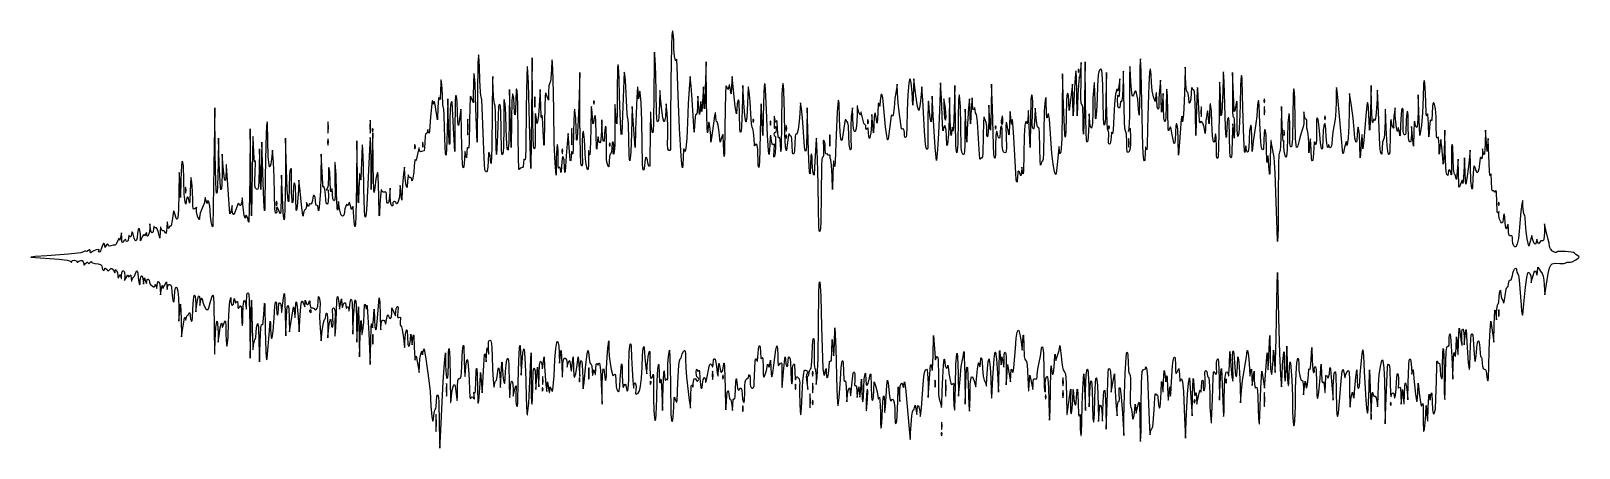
# Model space of a CAD drawing. Header units: metres. Extents: x -207 to 207, y -56 to 56.
import ezdxf

# ---------------------------------------------------------------- set-up
doc = ezdxf.new("R2010")
doc.units = ezdxf.units.M

msp = doc.modelspace()

# ---------------------------------------------------------------- linework, layer by layer
for p, q in [((-35.6423, 54.7936), (-35.7521, 51.8273)), ((-35.5336, 55.9006), (-35.6423, 54.7936)), ((-35.3939, 55.7184), (-35.5336, 55.9006)), ((-35.2813, 55.2163), (-35.3939, 55.7184)), ((-35.1777, 53.5193), (-35.2813, 55.2163)), ((-40.2908, 50.192), (-40.3613, 49.3894)), ((-40.1371, 48.4161), (-40.2908, 50.192)), ((-35.7521, 51.8273), (-35.9434, 42.4441)), ((-35.1066, 51.074), (-35.1777, 53.5193)), ((-34.9322, 49.1172), (-35.1066, 51.074)), ((-87.5969, 47.4477), (-87.7461, 38.7908)), ((-87.494, 49.2629), (-87.5969, 47.4477)), ((-87.4377, 49.4749), (-87.494, 49.2629)), ((-87.3793, 49.1978), (-87.4377, 49.4749)), ((-87.1851, 46.3175), (-87.3793, 49.1978)), ((-87.0803, 42.6126), (-87.1851, 46.3175)), ((-74.463, 45.9757), (-74.5477, 44.0085)), ((-74.4128, 46.3395), (-74.463, 45.9757)), ((-74.3575, 46.2915), (-74.4128, 46.3395)), ((-74.091, 42.0019), (-74.3575, 46.2915)), ((-73.0927, 48.6686), (-73.4571, 19.0353)), ((-73.0103, 36.6068), (-73.0927, 48.6686)), ((-67.8577, 48.0651), (-67.9449, 45.6026)), ((-67.8186, 48.172), (-67.8577, 48.0651)), ((-67.769, 48.0957), (-67.8186, 48.172)), ((-67.6316, 47.4339), (-67.769, 48.0957)), ((-67.4173, 43.0484), (-67.6316, 47.4339)), ((-50.2008, 45.9439), (-50.2734, 40.0256)), ((-50.1153, 46.8435), (-50.2008, 45.9439)), ((-50.0602, 46.7803), (-50.1153, 46.8435)), ((-49.9967, 46.3756), (-50.0602, 46.7803)), ((-49.784, 43.098), (-49.9967, 46.3756)), ((-40.4191, 47.0699), (-40.4725, 39.3083)), ((-40.3613, 49.3894), (-40.4191, 47.0699)), ((-39.9698, 44.2633), (-40.1371, 48.4161)), ((-34.7031, 48.0165), (-34.9322, 49.1172)), ((-34.5832, 47.902), (-34.7031, 48.0165)), ((-34.4677, 48.1395), (-34.5832, 47.902)), ((-34.3725, 48.3003), (-34.4677, 48.1395)), ((-34.292, 48.0335), (-34.3725, 48.3003)), ((-34.1995, 46.3756), (-34.292, 48.0335)), ((-33.9784, 38.5535), (-34.1995, 46.3756)), ((-26.5156, 47.6103), (-26.7142, 40.3783)), ((-26.3728, 36.8506), (-26.5156, 47.6103)), ((73.8509, 46.3756), (73.6414, 44.0186)), ((73.9391, 47.4319), (73.8509, 46.3756)), ((73.967, 47.4775), (73.9391, 47.4319)), ((73.9391, 43.1124), (73.984, 47.2091)), ((73.984, 47.2091), (73.967, 47.4775)), ((75.0789, 47.6103), (74.8859, 37.5561)), ((75.1588, 36.7416), (75.0789, 47.6103)), ((79.1626, 45.685), (78.9059, 45.407)), ((79.2566, 45.7108), (79.1626, 45.685)), ((79.3349, 45.6505), (79.2566, 45.7108)), ((79.4662, 45.2393), (79.3349, 45.6505)), ((86.9758, 46.1392), (86.888, 43.6713)), ((87.0443, 46.3541), (86.9758, 46.1392)), ((87.1226, 45.8286), (87.0443, 46.3541)), ((87.2887, 42.3736), (87.1226, 45.8286)), ((89.7302, 45.9833), (89.6453, 39.8198)), ((89.7906, 47.8237), (89.7302, 45.9833)), ((89.8538, 48.4586), (89.7906, 47.8237)), ((90.014, 44.9851), (89.8538, 48.4586)), ((92.4328, 45.6672), (92.3078, 44.8914)), ((92.4946, 45.7715), (92.4328, 45.6672)), ((92.555, 45.67), (92.4946, 45.7715)), ((92.7435, 44.2595), (92.555, 45.67)), ((101.848, 46.1596), (101.729, 41.7895)), ((101.871, 46.1054), (101.848, 46.1596)), ((101.896, 45.6251), (101.871, 46.1054)), ((101.961, 43.4513), (101.896, 45.6251)), ((-97.5823, 41.9892), (-97.6639, 39.8198)), ((-97.5168, 42.6085), (-97.5823, 41.9892)), ((-97.4445, 42.7878), (-97.5168, 42.6085)), ((-97.2805, 41.5529), (-97.4445, 42.7878)), ((-97.1355, 38.8334), (-97.2805, 41.5529)), ((-88.8196, 42.4667), (-88.8474, 37.9089)), ((-88.7296, 44.0157), (-88.8196, 42.4667)), ((-88.672, 44.4295), (-88.7296, 44.0157)), ((-88.6085, 44.5348), (-88.672, 44.4295)), ((-88.389, 41.7171), (-88.6085, 44.5348)), ((-88.1346, 35.2156), (-88.389, 41.7171)), ((-86.9613, 39.5468), (-87.0803, 42.6126)), ((-83.6954, 42.5262), (-83.7769, 34.4186)), ((-83.6464, 43.6638), (-83.6954, 42.5262)), ((-83.5994, 42.5035), (-83.6464, 43.6638)), ((-83.4233, 38.2976), (-83.5994, 42.5035)), ((-74.5477, 44.0085), (-74.6465, 35.0867)), ((-73.7635, 31.2061), (-74.091, 42.0019)), ((-68.4809, 41.7089), (-68.5989, 41.1703)), ((-68.3418, 41.9659), (-68.4809, 41.7089)), ((-68.2013, 42.3203), (-68.3418, 41.9659)), ((-68.0797, 43.1241), (-68.2013, 42.3203)), ((-67.9449, 45.6026), (-68.0797, 43.1241)), ((-67.2797, 34.7339), (-67.4173, 43.0484)), ((-60.3392, 44.7881), (-60.6124, 35.8456)), ((-60.2836, 32.3735), (-60.3392, 44.7881)), ((-49.651, 38.4381), (-49.784, 43.098)), ((-48.5449, 42.6398), (-48.8469, 33.2912)), ((-48.4683, 44.8672), (-48.5449, 42.6398)), ((-48.4288, 44.8691), (-48.4683, 44.8672)), ((-48.3738, 44.6723), (-48.4288, 44.8691)), ((-48.2028, 43.7297), (-48.3738, 44.6723)), ((-47.9615, 41.069), (-48.2028, 43.7297)), ((-39.7725, 34.2929), (-39.9698, 44.2633)), ((-35.9434, 42.4441), (-36.0446, 32.006)), ((-30.7949, 43.7297), (-31.0661, 40.3783)), ((-30.4973, 41.0839), (-30.7949, 43.7297)), ((-19.5392, 43.7297), (-19.6543, 41.0839)), ((-19.2563, 40.9075), (-19.5392, 43.7297)), ((-10.8243, 41.7444), (-10.9345, 41.0244)), ((-10.7675, 41.7346), (-10.8243, 41.7444)), ((-10.7099, 41.4778), (-10.7675, 41.7346)), ((-10.5926, 40.2222), (-10.7099, 41.4778)), ((-5.90019, 41.7895), (-6.05548, 41.0824)), ((-5.74899, 41.2744), (-5.90019, 41.7895)), ((24.6972, 41.6131), (24.3775, 39.8492)), ((24.7512, 39.32), (24.6972, 41.6131)), ((27.8173, 41.9351), (27.5431, 38.8095)), ((27.9647, 42.8117), (27.8173, 41.9351)), ((28.1102, 43.0951), (27.9647, 42.8117)), ((28.2802, 42.7852), (28.1102, 43.0951)), ((28.4426, 42.0223), (28.2802, 42.7852)), ((28.6919, 39.4682), (28.4426, 42.0223)), ((29.1151, 43.0242), (28.8882, 35.9686)), ((29.6912, 38.6145), (29.1151, 43.0242)), ((36.2567, 41.9659), (36.0067, 34.5575)), ((36.5197, 37.9089), (36.2567, 41.9659)), ((49.9647, 41.6131), (49.8313, 34.7339)), ((50.2104, 35.2631), (49.9647, 41.6131)), ((69.009, 44.4353), (68.9137, 34.3811)), ((69.237, 36.0627), (69.009, 44.4353)), ((71.6146, 41.6131), (70.7572, 34.5575)), ((71.8173, 33.1464), (71.6146, 41.6131)), ((72.3568, 43.3573), (72.1002, 39.0976)), ((72.5762, 45.2418), (72.3568, 43.3573)), ((72.657, 44.8319), (72.5762, 45.2418)), ((72.7344, 43.5733), (72.657, 44.8319)), ((72.8438, 39.2906), (72.7344, 43.5733)), ((73.3083, 42.5182), (73.122, 38.7908)), ((73.193, 45.5265), (73.1501, 45.1116)), ((73.1501, 45.1116), (73.2208, 44.7453)), ((73.2548, 45.604), (73.193, 45.5265)), ((73.2208, 44.7453), (73.3632, 44.8984)), ((73.3354, 45.5746), (73.2548, 45.604)), ((73.3979, 43.4504), (73.3083, 42.5182)), ((73.4315, 45.288), (73.3354, 45.5746)), ((73.3632, 44.8984), (73.4315, 45.288)), ((73.4368, 43.6153), (73.3979, 43.4504)), ((73.47, 43.5533), (73.4368, 43.6153)), ((73.5038, 43.4518), (73.47, 43.5533)), ((73.5447, 43.5032), (73.5038, 43.4518)), ((73.6414, 44.0186), (73.5447, 43.5032)), ((73.9182, 37.8685), (73.9391, 43.1124)), ((77.4744, 41.966), (77.3231, 40.9075)), ((77.5302, 42.0611), (77.4744, 41.966)), ((77.5762, 41.8338), (77.5302, 42.0611)), ((77.7151, 37.2033), (77.5762, 41.8338)), ((78.5422, 44.0517), (78.3854, 41.2603)), ((78.6988, 44.9137), (78.5422, 44.0517)), ((78.9059, 45.407), (78.6988, 44.9137)), ((79.6003, 44.3876), (79.4662, 45.2393)), ((79.7588, 41.4895), (79.6003, 44.3876)), ((79.8248, 36.8222), (79.7588, 41.4895)), ((80.7222, 44.7881), (80.6189, 37.6281)), ((80.8027, 36.9388), (80.7222, 44.7881)), ((84.2959, 43.0242), (84.0581, 41.0839)), ((84.3286, 40.3783), (84.2959, 43.0242)), ((85.2052, 42.7441), (85.0365, 38.4373)), ((85.2576, 44.8557), (85.2052, 42.7441)), ((85.2817, 45.1536), (85.2576, 44.8557)), ((85.3047, 44.94), (85.2817, 45.1536)), ((85.3902, 38.879), (85.3047, 44.94)), ((86.888, 43.6713), (86.8992, 38.7908)), ((87.413, 40.0082), (87.2887, 42.3736)), ((90.1865, 36.8463), (90.014, 44.9851)), ((92.3078, 44.8914), (92.0692, 41.4218)), ((92.8424, 42.1067), (92.7435, 44.2595)), ((92.9964, 39.8607), (92.8424, 42.1067)), ((95.2555, 42.6714), (94.9331, 40.0256)), ((95.367, 37.9089), (95.2555, 42.6714)), ((101.729, 41.7895), (101.57, 36.9531)), ((102.134, 40.4673), (101.961, 43.4513)), ((111.023, 41.6906), (110.927, 33.2346)), ((111.062, 42.1274), (111.023, 41.6906)), ((111.112, 41.97), (111.062, 42.1274)), ((111.246, 40.0256), (111.112, 41.97)), ((111.968, 43.4368), (111.903, 39.6434)), ((112.025, 44.5537), (111.968, 43.4368)), ((112.09, 44.9199), (112.025, 44.5537)), ((112.264, 42.2754), (112.09, 44.9199)), ((112.649, 30.0146), (112.264, 42.2754)), ((114.547, 44.7881), (114.472, 38.6818)), ((114.736, 38.9672), (114.547, 44.7881)), ((116.858, 43.8582), (116.65, 41.4083)), ((116.914, 43.9692), (116.858, 43.8582)), ((116.969, 43.8703), (116.914, 43.9692)), ((117.072, 43.0249), (116.969, 43.8703)), ((117.215, 38.6145), (117.072, 43.0249)), ((165.644, 41.6947), (165.555, 38.1879)), ((165.752, 42.4296), (165.644, 41.6947)), ((165.822, 42.5455), (165.752, 42.4296)), ((165.903, 42.495), (165.822, 42.5455)), ((166.039, 41.8998), (165.903, 42.495)), ((166.159, 40.6705), (166.039, 41.8998)), ((-98.2025, 37.7579), (-98.3355, 35.4395)), ((-98.1027, 38.0247), (-98.2025, 37.7579)), ((-97.9749, 37.7325), (-98.1027, 38.0247)), ((-97.8509, 37.436), (-97.9749, 37.7325)), ((-97.7596, 37.6718), (-97.8509, 37.436)), ((-97.6639, 39.8198), (-97.7596, 37.6718)), ((-96.9781, 36.1014), (-97.1355, 38.8334)), ((-95.704, 37.7325), (-95.8367, 29.0895)), ((-95.5055, 30.5006), (-95.704, 37.7325)), ((-93.5839, 38.4656), (-93.7064, 37.1195)), ((-93.4968, 38.5935), (-93.5839, 38.4656)), ((-93.3889, 38.4381), (-93.4968, 38.5935)), ((-93.1675, 36.8603), (-93.3889, 38.4381)), ((-89.7335, 37.73), (-89.8081, 35.6071)), ((-89.6691, 38.203), (-89.7335, 37.73)), ((-89.5806, 38.3548), (-89.6691, 38.203)), ((-89.4637, 38.239), (-89.5806, 38.3548)), ((-89.3139, 37.9089), (-89.4637, 38.239)), ((-88.8203, 36.6742), (-89.3139, 37.9089)), ((-88.8474, 37.9089), (-88.8203, 36.6742)), ((-87.7461, 38.7908), (-87.8552, 26.0909)), ((-86.8552, 38.5872), (-86.9613, 39.5468)), ((-86.7331, 38.2029), (-86.8552, 38.5872)), ((-86.5952, 37.411), (-86.7331, 38.2029)), ((-86.4459, 35.3419), (-86.5952, 37.411)), ((-83.2912, 36.9396), (-83.4233, 38.2976)), ((-80.6104, 37.428), (-80.6607, 36.9902)), ((-80.5774, 37.4812), (-80.6104, 37.428)), ((-80.5387, 37.4316), (-80.5774, 37.4812)), ((-80.32, 36.3214), (-80.5387, 37.4316)), ((-79.1223, 40.202), (-79.2001, 31.979)), ((-78.7279, 24.6797), (-79.1223, 40.202)), ((-78.3861, 38.6579), (-78.4994, 37.2725)), ((-78.3233, 38.9763), (-78.3861, 38.6579)), ((-78.258, 39.0174), (-78.3233, 38.9763)), ((-78.0286, 37.9454), (-78.258, 39.0174)), ((-77.9032, 36.0407), (-78.0286, 37.9454)), ((-77.3799, 40.1129), (-77.4734, 37.2327)), ((-77.3368, 40.3178), (-77.3799, 40.1129)), ((-77.2835, 40.3358), (-77.3368, 40.3178)), ((-77.141, 39.8492), (-77.2835, 40.3358)), ((-77.0239, 38.5079), (-77.141, 39.8492)), ((-76.9207, 35.8992), (-77.0239, 38.5079)), ((-72.4202, 38.1333), (-72.462, 36.8507)), ((-72.375, 38.2614), (-72.4202, 38.1333)), ((-72.3198, 37.9972), (-72.375, 38.2614)), ((-72.2611, 36.8507), (-72.3198, 37.9972)), ((-70.9147, 40.202), (-71.1918, 35.8455)), ((-70.8013, 35.7922), (-70.9147, 40.202)), ((-69.6209, 38.6122), (-69.7901, 31.9117)), ((-69.5531, 39.1294), (-69.6209, 38.6122)), ((-69.4658, 39.2946), (-69.5531, 39.1294)), ((-69.3542, 39.1632), (-69.4658, 39.2946)), ((-69.2139, 38.7908), (-69.3542, 39.1632)), ((-68.7488, 37.3797), (-69.2139, 38.7908)), ((-68.7217, 39.5638), (-68.7488, 37.3797)), ((-68.5989, 41.1703), (-68.7217, 39.5638)), ((-50.2734, 40.0256), (-50.3011, 34.1437)), ((-49.5285, 33.5708), (-49.651, 38.4381)), ((-47.8034, 37.149), (-47.9615, 41.069)), ((-45.0738, 38.0853), (-45.4226, 29.4422)), ((-44.8523, 40.7993), (-45.0738, 38.0853)), ((-44.8144, 40.8823), (-44.8523, 40.7993)), ((-44.7798, 40.7455), (-44.8144, 40.8823)), ((-44.713, 39.8492), (-44.7798, 40.7455)), ((-44.5999, 37.7325), (-44.713, 39.8492)), ((-44.3827, 39.32), (-44.5999, 37.7325)), ((-44.2561, 39.7818), (-44.3827, 39.32)), ((-44.1286, 39.4191), (-44.2561, 39.7818)), ((-43.8924, 36.6292), (-44.1286, 39.4191)), ((-40.4725, 39.3083), (-40.5607, 31.1907)), ((-38.9147, 39.9355), (-39.0006, 36.2332)), ((-38.8795, 39.9175), (-38.9147, 39.9355)), ((-38.8314, 39.5608), (-38.8795, 39.9175)), ((-38.6817, 37.9089), (-38.8314, 39.5608)), ((-38.3711, 34.6444), (-38.6817, 37.9089)), ((-33.5931, 29.7132), (-33.9784, 38.5535)), ((-31.0661, 40.3783), (-31.3031, 36.3534)), ((-30.2106, 37.5572), (-30.4973, 41.0839)), ((-29.7142, 28.8358), (-30.2106, 37.5572)), ((-28.7062, 38.4381), (-28.7685, 35.8596)), ((-28.2729, 33.4992), (-28.7062, 38.4381)), ((-27.2064, 40.9075), (-27.4197, 37.027)), ((-27.0595, 37.027), (-27.2064, 40.9075)), ((-26.7142, 40.3783), (-26.9035, 35.1235)), ((-21.3156, 39.2519), (-21.4781, 30.1478)), ((-21.1784, 40.928), (-21.3156, 39.2519)), ((-21.09, 41.1774), (-21.1784, 40.928)), ((-20.9862, 41.0839), (-21.09, 41.1774)), ((-20.5946, 40.202), (-20.9862, 41.0839)), ((-20.4055, 41.0839), (-20.5946, 40.202)), ((-20.3044, 41.4171), (-20.4055, 41.0839)), ((-20.2567, 41.4525), (-20.3044, 41.4171)), ((-20.2091, 41.3965), (-20.2567, 41.4525)), ((-19.993, 40.202), (-20.2091, 41.3965)), ((-19.8641, 39.2548), (-19.993, 40.202)), ((-19.8198, 39.0495), (-19.8641, 39.2548)), ((-19.7841, 39.0356), (-19.8198, 39.0495)), ((-19.6543, 41.0839), (-19.7841, 39.0356)), ((-18.6659, 35.6158), (-19.2563, 40.9075)), ((-17.8947, 37.3797), (-18.1324, 36.3633)), ((-17.8262, 37.462), (-17.8947, 37.3797)), ((-17.7648, 37.3772), (-17.8262, 37.462)), ((-17.6647, 36.7248), (-17.7648, 37.3772)), ((-16.66, 41.2603), (-16.8364, 34.5575)), ((-16.3719, 36.6742), (-16.66, 41.2603)), ((-15.2288, 40.7603), (-15.4253, 36.4978)), ((-15.1764, 40.9195), (-15.2288, 40.7603)), ((-15.1142, 40.7726), (-15.1764, 40.9195)), ((-14.9431, 39.6728), (-15.1142, 40.7726)), ((-14.6861, 36.969), (-14.9431, 39.6728)), ((-11.0393, 39.3204), (-11.2279, 32.97)), ((-10.9345, 41.0244), (-11.0393, 39.3204)), ((-10.3542, 34.7339), (-10.5926, 40.2222)), ((-6.18059, 39.0148), (-6.32736, 31.1179)), ((-6.05548, 41.0824), (-6.18059, 39.0148)), ((-5.6331, 39.7765), (-5.74899, 41.2744)), ((-5.52127, 34.1165), (-5.6331, 39.7765)), ((8.94897, 37.3533), (8.88649, 37.1653)), ((9.00862, 37.3189), (8.94897, 37.3533)), ((20.2967, 38.6263), (20.1636, 37.1152)), ((20.4102, 38.905), (20.2967, 38.6263)), ((20.5409, 38.8834), (20.4102, 38.905)), ((20.6781, 38.5746), (20.5409, 38.8834)), ((20.8111, 37.9918), (20.6781, 38.5746)), ((21.0217, 36.0568), (20.8111, 37.9918)), ((24.0903, 37.7744), (23.8488, 35.2631)), ((24.3775, 39.8492), (24.0903, 37.7744)), ((24.9395, 36.6643), (24.7512, 39.32)), ((27.5431, 38.8095), (27.3402, 34.5317)), ((28.8882, 35.9686), (28.6919, 39.4682)), ((30.1709, 35.6136), (29.6912, 38.6145)), ((31.0405, 37.9427), (30.7718, 35.7353)), ((31.3179, 40.9075), (31.0405, 37.9427)), ((31.5528, 37.3797), (31.3179, 40.9075)), ((32.0398, 29.0013), (31.5528, 37.3797)), ((34.0777, 38.4381), (33.9929, 34.7339)), ((34.3221, 33.3228), (34.0777, 38.4381)), ((36.8408, 31.0297), (36.5197, 37.9089)), ((37.2214, 37.7326), (37.185, 35.616)), ((37.5457, 35.7923), (37.2214, 37.7326)), ((38.7002, 38.0853), (38.5899, 32.2645)), ((38.9026, 32.0881), (38.7002, 38.0853)), ((40.1609, 41.2603), (39.9727, 34.5575)), ((40.2779, 31.5589), (40.1609, 41.2603)), ((41.1528, 37.6125), (41.035, 32.2645)), ((41.2568, 38.6653), (41.1528, 37.6125)), ((41.3197, 38.7789), (41.2568, 38.6653)), ((41.3897, 38.6145), (41.3197, 38.7789)), ((41.6134, 35.6806), (41.3897, 38.6145)), ((44.0832, 37.7325), (43.8298, 35.2631)), ((44.335, 31.0297), (44.0832, 37.7325)), ((44.7376, 37.9448), (44.547, 35.0867)), ((44.7689, 37.9895), (44.7376, 37.9448)), ((44.7975, 37.7861), (44.7689, 37.9895)), ((44.8542, 36.6742), (44.7975, 37.7861)), ((60.5257, 37.6554), (60.3695, 32.0881)), ((60.6544, 38.6426), (60.5257, 37.6554)), ((60.7357, 38.7469), (60.6544, 38.6426)), ((60.8297, 38.6145), (60.7357, 38.7469)), ((60.9655, 37.9745), (60.8297, 38.6145)), ((61.0336, 36.9171), (60.9655, 37.9745)), ((64.3221, 37.3797), (64.2066, 36.3634)), ((64.4825, 37.9385), (64.3221, 37.3797)), ((64.5656, 38.0848), (64.4825, 37.9385)), ((64.5838, 37.027), (64.5656, 38.0848)), ((70.0438, 37.378), (69.947, 33.0668)), ((70.1551, 38.6345), (70.0438, 37.378)), ((70.2998, 39.1436), (70.1551, 38.6345)), ((70.4514, 39.0707), (70.2998, 39.1436)), ((70.5727, 38.665), (70.4514, 39.0707)), ((70.7049, 36.9596), (70.5727, 38.665)), ((72.1002, 39.0976), (71.8173, 33.1464)), ((72.9183, 33.1464), (72.8438, 39.2906)), ((73.122, 38.7908), (72.9183, 33.1464)), ((74.0054, 36.5736), (73.9182, 37.8685)), ((74.8859, 37.5561), (74.7139, 30.6626)), ((77.1288, 37.924), (77.0616, 34.2185)), ((77.3231, 40.9075), (77.1288, 37.924)), ((78.2743, 37.7843), (78.0785, 34.3811)), ((78.3854, 41.2603), (78.2743, 37.7843)), ((80.6189, 37.6281), (80.4523, 32.3953)), ((83.2133, 38.9977), (82.9364, 36.4059)), ((83.5005, 40.2955), (83.2133, 38.9977)), ((83.5662, 40.365), (83.5005, 40.2955)), ((83.6275, 40.3185), (83.5662, 40.365)), ((83.7325, 39.8492), (83.6275, 40.3185)), ((83.7301, 37.3124), (83.8173, 38.5757)), ((83.7854, 39.7283), (83.7325, 39.8492)), ((83.8644, 39.9208), (83.7854, 39.7283)), ((83.8173, 38.5757), (83.9153, 38.671)), ((84.0581, 41.0839), (83.8644, 39.9208)), ((83.9153, 38.671), (84.0581, 38.4381)), ((84.0581, 38.4381), (84.1886, 38.2952)), ((84.1886, 38.2952), (84.2773, 38.5712)), ((84.2773, 38.5712), (84.3286, 40.3783)), ((84.9075, 37.343), (84.834, 37.086)), ((85.0365, 38.4373), (84.9075, 37.343)), ((85.5407, 31.6448), (85.3902, 38.879)), ((86.8992, 38.7908), (86.903, 32.9469)), ((87.6015, 38.6761), (87.413, 40.0082)), ((87.7184, 38.4024), (87.6015, 38.6761)), ((87.8499, 38.3928), (87.7184, 38.4024)), ((87.9953, 38.6492), (87.8499, 38.3928)), ((88.1541, 39.1735), (87.9953, 38.6492)), ((88.3229, 39.6639), (88.1541, 39.1735)), ((88.4958, 39.8297), (88.3229, 39.6639)), ((88.6684, 39.6871), (88.4958, 39.8297)), ((88.836, 39.2522), (88.6684, 39.6871)), ((89.1381, 37.5695), (88.836, 39.2522)), ((89.3656, 34.9103), (89.1381, 37.5695)), ((89.6453, 39.8198), (89.5534, 33.6926)), ((92.0692, 41.4218), (91.8783, 36.0635)), ((93.3173, 38.2261), (92.9964, 39.8607)), ((93.757, 37.027), (93.3173, 38.2261)), ((93.9698, 38.6145), (93.757, 37.027)), ((94.0798, 39.3102), (93.9698, 38.6145)), ((94.1201, 39.428), (94.0798, 39.3102)), ((94.1526, 39.3834), (94.1201, 39.428)), ((94.2357, 37.4471), (94.1526, 39.3834)), ((94.3666, 35.5255), (94.2357, 37.4471)), ((94.9331, 40.0256), (94.7549, 37.8221)), ((94.7549, 37.8221), (94.7792, 36.2397)), ((95.4931, 34.1801), (95.367, 37.9089)), ((95.9211, 39.1436), (95.6998, 36.145)), ((95.9868, 35.3513), (95.9211, 39.1436)), ((96.8074, 39.134), (96.7581, 36.0274)), ((96.8608, 40.0407), (96.8074, 39.134)), ((96.926, 40.3281), (96.8608, 40.0407)), ((97.0605, 38.454), (96.926, 40.3281)), ((97.1481, 34.1839), (97.0605, 38.454)), ((102.264, 39.7049), (102.134, 40.4673)), ((102.337, 39.5305), (102.264, 39.7049)), ((102.555, 39.4529), (102.337, 39.5305)), ((102.667, 39.1363), (102.555, 39.4529)), ((102.78, 37.8415), (102.667, 39.1363)), ((102.89, 36.6464), (102.78, 37.8415)), ((103.334, 37.5881), (103.106, 36.6294)), ((103.477, 39.32), (103.334, 37.5881)), ((103.571, 40.509), (103.477, 39.32)), ((103.636, 40.7295), (103.571, 40.509)), ((103.704, 40.6429), (103.636, 40.7295)), ((103.914, 40.2069), (103.704, 40.6429)), ((104.192, 40.0256), (103.914, 40.2069)), ((104.327, 39.5592), (104.192, 40.0256)), ((104.447, 38.2747), (104.327, 39.5592)), ((104.597, 33.9402), (104.447, 38.2747)), ((105.045, 39.9671), (104.872, 35.4395)), ((105.124, 40.6993), (105.045, 39.9671)), ((105.185, 40.202), (105.124, 40.6993)), ((105.378, 36.8506), (105.185, 40.202)), ((111.388, 36.2993), (111.246, 40.0256)), ((111.903, 39.6434), (111.788, 35.5951)), ((114.472, 38.6818), (114.506, 34.1844)), ((114.946, 34.6588), (114.736, 38.9672)), ((116.65, 41.4083), (116.524, 35.9686)), ((117.349, 32.3584), (117.215, 38.6145)), ((122.972, 37.6968), (122.92, 37.2034)), ((123.028, 37.746), (122.972, 37.6968)), ((123.098, 37.6444), (123.028, 37.746)), ((123.171, 37.2034), (123.098, 37.6444)), ((130.766, 38.6539), (130.66, 33.0582)), ((130.863, 40.1014), (130.766, 38.6539)), ((130.919, 40.3988), (130.863, 40.1014)), ((130.978, 40.3783), (130.919, 40.3988)), ((131.09, 39.4599), (130.978, 40.3783)), ((131.187, 37.6113), (131.09, 39.4599)), ((131.295, 32.1971), (131.187, 37.6113)), ((142.307, 39.5706), (142.263, 36.6448)), ((142.405, 40.7017), (142.307, 39.5706)), ((142.562, 39.8725), (142.405, 40.7017)), ((142.744, 38.0853), (142.562, 39.8725)), ((144.052, 23.0922), (142.744, 38.0853)), ((145.89, 39.1436), (145.796, 34.3811)), ((146.401, 35.7922), (145.89, 39.1436)), ((151.638, 41.2603), (151.439, 34.3811)), ((151.761, 35.7922), (151.638, 41.2603)), ((153.23, 37.7325), (153.109, 35.0907)), ((153.291, 39.6716), (153.23, 37.7325)), ((153.323, 39.9975), (153.291, 39.6716)), ((153.361, 39.8615), (153.323, 39.9975)), ((153.613, 34.2047), (153.361, 39.8615)), ((164.287, 38.7908), (164.213, 34.2224)), ((164.668, 27.8547), (164.287, 38.7908)), ((165.555, 38.1879), (165.422, 33.9649)), ((166.296, 37.027), (166.159, 40.6705)), ((-158.083, 35.2631), (-158.319, 19.5645)), ((-157.968, 22.9159), (-158.083, 35.2631)), ((-99.9769, 36.436), (-100.27, 32.7936)), ((-99.84, 37.1284), (-99.9769, 36.436)), ((-99.7758, 37.1788), (-99.84, 37.1284)), ((-99.7149, 37.027), (-99.7758, 37.1788)), ((-99.4927, 36.2512), (-99.7149, 37.027)), ((-99.3834, 36.8506), (-99.4927, 36.2512)), ((-99.3156, 36.9703), (-99.3834, 36.8506)), ((-99.1947, 36.6444), (-99.3156, 36.9703)), ((-98.862, 34.9103), (-99.1947, 36.6444)), ((-98.4268, 32.0881), (-98.862, 34.9103)), ((-98.3355, 35.4395), (-98.4268, 32.0881)), ((-96.784, 34.8365), (-96.9781, 36.1014)), ((-96.6156, 33.3252), (-96.784, 34.8365)), ((-96.52, 30.0008), (-96.6156, 33.3252)), ((-95.0782, 34.8386), (-95.1234, 32.0881)), ((-94.9825, 35.877), (-95.0782, 34.8386)), ((-94.8501, 36.4978), (-94.9825, 35.877)), ((-94.6646, 36.862), (-94.8501, 36.4978)), ((-94.5983, 36.8866), (-94.6646, 36.862)), ((-94.5464, 36.7946), (-94.5983, 36.8866)), ((-94.4293, 35.0867), (-94.5464, 36.7946)), ((-94.1011, 28.2075), (-94.4293, 35.0867)), ((-93.7064, 37.1195), (-93.8152, 28.3839)), ((-93.0609, 34.0577), (-93.1675, 36.8603)), ((-92.9857, 31.5202), (-93.0609, 34.0577)), ((-92.3585, 33.7252), (-92.6171, 31.5847)), ((-92.2134, 34.8488), (-92.3585, 33.7252)), ((-92.1851, 34.9049), (-92.2134, 34.8488)), ((-92.1594, 34.8643), (-92.1851, 34.9049)), ((-92.1153, 34.4792), (-92.1594, 34.8643)), ((-92.0011, 28.3839), (-92.1153, 34.4792)), ((-89.8081, 35.6071), (-89.8397, 31.5589)), ((-87.8552, 26.0909), (-88.1346, 35.2156)), ((-86.1852, 28.6285), (-86.4459, 35.3419)), ((-83.7769, 34.4186), (-83.8812, 24.5495)), ((-83.1494, 36.3476), (-83.2912, 36.9396)), ((-83.0118, 35.709), (-83.1494, 36.3476)), ((-82.903, 34.2076), (-83.0118, 35.709)), ((-82.8057, 29.3129), (-82.903, 34.2076)), ((-82.1076, 35.5276), (-82.3638, 28.0253)), ((-81.9987, 35.9637), (-82.1076, 35.5276)), ((-81.8849, 36.0963), (-81.9987, 35.9637)), ((-81.7474, 36.145), (-81.8849, 36.0963)), ((-81.5977, 35.676), (-81.7474, 36.145)), ((-81.4859, 34.3136), (-81.5977, 35.676)), ((-81.3892, 29.1777), (-81.4859, 34.3136)), ((-80.6607, 36.9902), (-80.7042, 29.9714)), ((-80.1169, 33.5533), (-80.32, 36.3214)), ((-80.0144, 29.3749), (-80.1169, 33.5533)), ((-78.4994, 37.2725), (-78.6447, 32.0881)), ((-77.8073, 33.91), (-77.9032, 36.0407)), ((-77.7424, 33.4907), (-77.8073, 33.91)), ((-77.7082, 33.4358), (-77.7424, 33.4907)), ((-77.6738, 33.4814), (-77.7082, 33.4358)), ((-77.5476, 34.6304), (-77.6738, 33.4814)), ((-77.4734, 37.2327), (-77.5476, 34.6304)), ((-76.8009, 28.3839), (-76.9207, 35.8992)), ((-74.6465, 35.0867), (-74.7752, 24.5625)), ((-72.8541, 27.4115), (-73.0103, 36.6068)), ((-72.462, 36.8507), (-72.4202, 35.568)), ((-72.4202, 35.568), (-72.375, 35.4399)), ((-72.375, 35.4399), (-72.3198, 35.7041)), ((-72.3198, 35.7041), (-72.2611, 36.8507)), ((-72.2424, 33.5825), (-72.2924, 32.6698)), ((-72.2046, 33.7699), (-72.2424, 33.5825)), ((-72.159, 33.7531), (-72.2046, 33.7699)), ((-71.9823, 33.0224), (-72.159, 33.7531)), ((-71.4022, 33.2218), (-71.6182, 31.573)), ((-71.1918, 35.8455), (-71.4022, 33.2218)), ((-70.6652, 32.9365), (-70.8013, 35.7922)), ((-70.4389, 33.2237), (-70.4867, 32.97)), ((-70.3894, 33.2531), (-70.4389, 33.2237)), ((-70.2878, 32.6655), (-70.3894, 33.2531)), ((-67.1468, 25.953), (-67.2797, 34.7339)), ((-61.853, 34.1631), (-61.9864, 29.0895)), ((-61.7513, 34.9245), (-61.853, 34.1631)), ((-61.6906, 34.8795), (-61.7513, 34.9245)), ((-61.6228, 34.5575), (-61.6906, 34.8795)), ((-61.4197, 32.3877), (-61.6228, 34.5575)), ((-60.6124, 35.8456), (-60.8289, 30.2792)), ((-57.2501, 35.4073), (-57.3921, 29.4422)), ((-57.2105, 35.6907), (-57.2501, 35.4073)), ((-57.1656, 35.5393), (-57.2105, 35.6907)), ((-57.0529, 34.0284), (-57.1656, 35.5393)), ((-56.808, 31.0717), (-57.0529, 34.0284)), ((-56.6292, 37.0598), (-56.6721, 36.6449)), ((-56.6721, 36.6449), (-56.6013, 36.2787)), ((-56.5674, 37.1373), (-56.6292, 37.0598)), ((-56.6013, 36.2787), (-56.4589, 36.4317)), ((-56.4868, 37.1079), (-56.5674, 37.1373)), ((-56.3907, 36.8214), (-56.4868, 37.1079)), ((-56.4589, 36.4317), (-56.3907, 36.8214)), ((-56.2299, 33.205), (-56.422, 32.8057)), ((-56.1335, 32.8812), (-56.2299, 33.205)), ((-50.8973, 36.023), (-50.916, 30.7947)), ((-50.8701, 36.22), (-50.8973, 36.023)), ((-50.8323, 36.0022), (-50.8701, 36.22)), ((-50.7217, 34.3811), (-50.8323, 36.0022)), ((-50.5153, 31.4468), (-50.7217, 34.3811)), ((-50.3011, 34.1437), (-50.3784, 31.3259)), ((-49.3411, 29.795), (-49.5285, 33.5708)), ((-48.8469, 33.2912), (-49.1033, 28.2498)), ((-47.6558, 33.7952), (-47.8034, 37.149)), ((-47.5504, 32.8122), (-47.6558, 33.7952)), ((-46.2934, 35.6158), (-46.4697, 28.5006)), ((-45.5235, 24.6797), (-46.2934, 35.6158)), ((-43.718, 31.7672), (-43.8924, 36.6292)), ((-41.3746, 33.7027), (-41.4397, 29.0895)), ((-41.3515, 34.0909), (-41.3746, 33.7027)), ((-41.3271, 34.1397), (-41.3515, 34.0909)), ((-41.2766, 33.1525), (-41.3271, 34.1397)), ((-39.6688, 32.332), (-39.7725, 34.2929)), ((-39.0006, 36.2332), (-39.1409, 32.8309)), ((-38.1001, 32.5807), (-38.3711, 34.6444)), ((-37.2703, 34.7339), (-37.4053, 32.9077)), ((-37.2217, 36.0078), (-37.2703, 34.7339)), ((-37.198, 36.2969), (-37.2217, 36.0078)), ((-37.1693, 36.3403), (-37.198, 36.2969)), ((-36.9235, 33.852), (-37.1693, 36.3403)), ((-36.7718, 30.7532), (-36.9235, 33.852)), ((-31.3031, 36.3534), (-31.4918, 31.3825)), ((-29.3379, 33.3714), (-29.4625, 32.7991)), ((-29.2642, 33.4926), (-29.3379, 33.3714)), ((-29.1836, 33.4992), (-29.2642, 33.4926)), ((-29.1039, 33.4952), (-29.1836, 33.4992)), ((-29.031, 33.5833), (-29.1039, 33.4952)), ((-28.9079, 34.0226), (-29.031, 33.5833)), ((-28.7685, 35.8596), (-28.9079, 34.0226)), ((-27.8997, 37.027), (-28.2729, 33.4992)), ((-27.7663, 35.0867), (-27.8997, 37.027)), ((-27.6924, 34.3588), (-27.7663, 35.0867)), ((-27.6549, 34.2829), (-27.6924, 34.3588)), ((-27.6157, 34.4071), (-27.6549, 34.2829)), ((-27.4197, 37.027), (-27.6157, 34.4071)), ((-26.9763, 35.2711), (-27.0595, 37.027)), ((-26.9398, 34.9849), (-26.9763, 35.2711)), ((-26.9035, 35.1235), (-26.9398, 34.9849)), ((-26.2143, 29.9195), (-26.3728, 36.8506)), ((-24.2195, 33.1996), (-24.4113, 31.7353)), ((-24.0533, 33.9136), (-24.2195, 33.1996)), ((-23.9871, 33.9729), (-24.0533, 33.9136)), ((-23.9362, 33.825), (-23.9871, 33.9729)), ((-23.8919, 32.8818), (-23.9362, 33.825)), ((-18.3881, 33.6976), (-18.6659, 35.6158)), ((-18.3296, 33.9443), (-18.3881, 33.6976)), ((-18.2782, 34.9103), (-18.3296, 33.9443)), ((-18.1324, 36.3633), (-18.2782, 34.9103)), ((-17.5667, 33.6162), (-17.6647, 36.7248)), ((-17.4634, 29.7409), (-17.5667, 33.6162)), ((-16.8364, 34.5575), (-17.0269, 30.3034)), ((-16.0976, 33.2798), (-16.3719, 36.6742)), ((-15.8427, 31.5589), (-16.0976, 33.2798)), ((-15.4253, 36.4978), (-15.6207, 32.7914)), ((-14.4974, 33.6885), (-14.6861, 36.969)), ((-14.2963, 30.9793), (-14.4974, 33.6885)), ((-11.7556, 36.3214), (-11.8927, 32.6172)), ((-11.3338, 27.8547), (-11.7556, 36.3214)), ((-10.0855, 27.8932), (-10.3542, 34.7339)), ((-5.42722, 28.2312), (-5.52127, 34.1165)), ((-1.33609, 35.2631), (-1.49309, 32.6172)), ((-1.22577, 36.6742), (-1.33609, 35.2631)), ((-0.93985, 35.0867), (-1.22577, 36.6742)), ((-0.66557, 32.5665), (-0.93985, 35.0867)), ((0.56009, 35.2631), (0.49422, 29.0895)), ((0.83813, 26.6788), (0.56009, 35.2631)), ((8.62163, 34.2518), (8.3652, 28.0311)), ((8.88649, 37.1653), (8.62163, 34.2518)), ((9.1167, 36.5701), (9.00862, 37.3189)), ((9.26924, 32.2645), (9.1167, 36.5701)), ((12.7005, 35.2631), (12.4077, 32.97)), ((12.7735, 32.6172), (12.7005, 35.2631)), ((13.9482, 33.8395), (13.8661, 31.4784)), ((13.9999, 35.7892), (13.9482, 33.8395)), ((14.032, 35.8627), (13.9999, 35.7892)), ((14.0739, 35.7821), (14.032, 35.8627)), ((14.1909, 35.1814), (14.0739, 35.7821)), ((14.4191, 34.1008), (14.1909, 35.1814)), ((14.6547, 33.506), (14.4191, 34.1008)), ((14.7602, 33.4129), (14.6547, 33.506)), ((14.8494, 33.468), (14.7602, 33.4129)), ((14.9549, 34.0577), (14.8494, 33.468)), ((14.9961, 34.237), (14.9549, 34.0577)), ((15.0777, 34.0947), (14.9961, 34.237)), ((15.3151, 32.9862), (15.0777, 34.0947)), ((17.8605, 33.4992), (17.7928, 30.677)), ((18.3169, 28.5603), (17.8605, 33.4992)), ((18.7317, 33.8264), (18.565, 32.8755)), ((18.825, 33.8682), (18.7317, 33.8264)), ((18.9251, 33.6215), (18.825, 33.8682)), ((19.147, 32.2645), (18.9251, 33.6215)), ((19.484, 33.852), (19.362, 31.2241)), ((19.6236, 36.2918), (19.484, 33.852)), ((19.7252, 36.596), (19.6236, 36.2918)), ((19.8526, 36.3214), (19.7252, 36.596)), ((19.9933, 35.8412), (19.8526, 36.3214)), ((20.0427, 35.7576), (19.9933, 35.8412)), ((20.081, 35.7854), (20.0427, 35.7576)), ((20.1636, 37.1152), (20.081, 35.7854)), ((21.5726, 30.1714), (21.0217, 36.0568)), ((23.1226, 33.192), (22.8827, 31.7353)), ((23.2452, 33.3485), (23.1226, 33.192)), ((23.3778, 33.1464), (23.2452, 33.3485)), ((23.6261, 33.3487), (23.5039, 33.0277)), ((23.8488, 35.2631), (23.6261, 33.3487)), ((25.3163, 33.4992), (24.9395, 36.6643)), ((25.8386, 29.686), (25.3163, 33.4992)), ((27.3402, 34.5317), (27.2609, 29.9153)), ((30.3735, 34.7892), (30.1709, 35.6136)), ((30.4536, 34.6037), (30.3735, 34.7892)), ((30.5152, 34.5913), (30.4536, 34.6037)), ((30.7718, 35.7353), (30.5152, 34.5913)), ((33.0322, 36.9772), (32.9121, 31.7353)), ((33.0755, 37.0949), (33.0322, 36.9772)), ((33.1317, 36.8016), (33.0755, 37.0949)), ((33.2975, 35.114), (33.1317, 36.8016)), ((33.5648, 32.5026), (33.2975, 35.114)), ((33.9929, 34.7339), (33.8999, 32.3194)), ((34.8784, 24.6797), (34.3221, 33.3228)), ((36.0067, 34.5575), (35.7469, 28.4445)), ((37.185, 35.616), (37.2355, 33.862)), ((37.2355, 33.862), (37.4083, 32.6173)), ((37.7451, 34.1111), (37.5457, 35.7923)), ((37.7691, 32.7937), (37.7451, 34.1111)), ((39.9727, 34.5575), (39.7795, 30.2382)), ((41.7327, 30.3608), (41.6134, 35.6806)), ((42.9261, 34.9103), (42.8546, 28.6233)), ((43.3457, 26.0909), (42.9261, 34.9103)), ((43.8298, 35.2631), (43.461, 29.4422)), ((44.547, 35.0867), (44.335, 31.0297)), ((44.998, 34.9469), (44.8542, 36.6742)), ((45.109, 34.728), (44.998, 34.9469)), ((45.2526, 34.9103), (45.109, 34.728)), ((45.4149, 35.2572), (45.2526, 34.9103)), ((45.5098, 35.3425), (45.4149, 35.2572)), ((45.5806, 34.6665), (45.5098, 35.3425)), ((45.6905, 33.9389), (45.5806, 34.6665)), ((45.9201, 33.5227), (45.6905, 33.9389)), ((46.0643, 32.9529), (45.9201, 33.5227)), ((49.2739, 35.9686), (49.2035, 31.8443)), ((49.4859, 31.9117), (49.2739, 35.9686)), ((49.8313, 34.7339), (49.687, 29.3825)), ((50.5002, 25.2971), (50.2104, 35.2631)), ((54.918, 34.3008), (54.7936, 31.2061)), ((54.9531, 34.3173), (54.918, 34.3008)), ((54.996, 34.0614), (54.9531, 34.3173)), ((55.118, 32.7936), (54.996, 34.0614)), ((59.7562, 33.3228), (59.6098, 31.3212)), ((59.8184, 34.4302), (59.7562, 33.3228)), ((59.8514, 34.5496), (59.8184, 34.4302)), ((59.8868, 34.3694), (59.8514, 34.5496)), ((60.0692, 30.5006), (59.8868, 34.3694)), ((60.879, 30.7829), (60.9604, 33.799)), ((60.9604, 33.799), (61.0336, 36.9171)), ((61.6236, 35.0359), (61.5456, 33.0374)), ((61.6722, 35.2003), (61.6236, 35.0359)), ((61.7196, 34.7339), (61.6722, 35.2003)), ((61.8776, 32.611), (61.7196, 34.7339)), ((64.1059, 34.3784), (63.9915, 28.6485)), ((64.2066, 36.3634), (64.1059, 34.3784)), ((64.6478, 33.852), (64.5838, 37.027)), ((64.7662, 32.5722), (64.6478, 33.852)), ((65.13, 33.6509), (64.9895, 33.1464)), ((65.1854, 33.7394), (65.13, 33.6509)), ((65.236, 33.7094), (65.1854, 33.7394)), ((65.4659, 32.2645), (65.236, 33.7094)), ((68.9137, 34.3811), (68.7634, 27.0213)), ((69.4687, 30.0788), (69.237, 36.0627)), ((70.7572, 34.5575), (70.7049, 36.9596)), ((74.0736, 36.2519), (74.0054, 36.5736)), ((74.1583, 36.145), (74.0736, 36.2519)), ((74.3118, 35.9032), (74.1583, 36.145)), ((74.4198, 35.1989), (74.3118, 35.9032)), ((74.4877, 32.529), (74.4198, 35.1989)), ((75.3079, 28.6865), (75.1588, 36.7416)), ((76.0976, 33.6069), (76.0152, 30.786)), ((76.1215, 33.6906), (76.0976, 33.6069)), ((76.1474, 33.5326), (76.1215, 33.6906)), ((76.2069, 32.5047), (76.1474, 33.5326)), ((77.0616, 34.2185), (76.9809, 31.059)), ((77.8438, 32.4085), (77.7151, 37.2033)), ((78.0785, 34.3811), (77.9336, 32.6602)), ((79.9213, 32.4914), (79.8248, 36.8222)), ((80.9527, 31.3511), (80.8027, 36.9388)), ((82.9364, 36.4059), (82.7349, 32.97)), ((83.8163, 35.955), (83.7301, 37.3124)), ((83.9231, 35.4922), (83.8163, 35.955)), ((84.0581, 35.2631), (83.9231, 35.4922)), ((84.2003, 35.2566), (84.0581, 35.2631)), ((84.3119, 35.4149), (84.2003, 35.2566)), ((84.5096, 36.8684), (84.3119, 35.4149)), ((84.6188, 37.0326), (84.5096, 36.8684)), ((84.7551, 37.0323), (84.6188, 37.0326)), ((84.834, 37.086), (84.7551, 37.0323)), ((89.4756, 33.4567), (89.3656, 34.9103)), ((89.518, 33.3543), (89.4756, 33.4567)), ((89.5534, 33.6926), (89.518, 33.3543)), ((90.4832, 24.7941), (90.1865, 36.8463)), ((91.8783, 36.0635), (91.7741, 29.6186)), ((94.4818, 35.019), (94.3666, 35.5255)), ((94.6182, 34.8959), (94.4818, 35.019)), ((94.7329, 35.065), (94.6182, 34.8959)), ((94.8015, 35.3747), (94.7329, 35.065)), ((94.7792, 36.2397), (94.8015, 35.3747)), ((95.5097, 34.1397), (95.4931, 34.1801)), ((95.5281, 34.1858), (95.5097, 34.1397)), ((95.5718, 34.5281), (95.5281, 34.1858)), ((95.6998, 36.145), (95.5718, 34.5281)), ((96.1322, 32.6116), (95.9868, 35.3513)), ((96.7581, 36.0274), (96.663, 32.7642)), ((97.2655, 29.6486), (97.1481, 34.1839)), ((101.356, 33.4992), (101.121, 31.5812)), ((101.57, 36.9531), (101.356, 33.4992)), ((102.991, 36.5033), (102.89, 36.6464)), ((103.106, 36.6294), (102.991, 36.5033)), ((104.674, 27.8547), (104.597, 33.9402)), ((104.872, 35.4395), (104.674, 27.8547)), ((105.542, 33.4992), (105.378, 36.8506)), ((105.676, 31.6745), (105.542, 33.4992)), ((106.08, 35.4166), (106.04, 34.2048)), ((106.04, 34.2048), (106.084, 33.0486)), ((106.126, 35.5649), (106.08, 35.4166)), ((106.183, 35.3577), (106.126, 35.5649)), ((106.131, 32.9604), (106.186, 33.241)), ((106.244, 34.3383), (106.183, 35.3577)), ((106.186, 33.241), (106.244, 34.3383)), ((107.61, 33.4992), (107.407, 31.829)), ((107.762, 34.2568), (107.61, 33.4992)), ((107.816, 34.415), (107.762, 34.2568)), ((107.863, 34.4134), (107.816, 34.415)), ((108.074, 32.6172), (107.863, 34.4134)), ((108.339, 33.4698), (108.26, 31.0108)), ((108.465, 35.9156), (108.339, 33.4698)), ((108.558, 36.323), (108.465, 35.9156)), ((108.609, 36.3349), (108.558, 36.323)), ((108.66, 36.2235), (108.609, 36.3349)), ((108.858, 34.6142), (108.66, 36.2235)), ((108.991, 31.3085), (108.858, 34.6142)), ((110.927, 33.2346), (110.792, 24.5073)), ((111.313, 33.193), (111.362, 34.0284)), ((111.391, 33.2122), (111.313, 33.193)), ((111.362, 34.0284), (111.388, 36.2993)), ((111.546, 33.4992), (111.391, 33.2122)), ((111.677, 34.2023), (111.546, 33.4992)), ((111.788, 35.5951), (111.677, 34.2023)), ((114.506, 34.1844), (114.602, 33.091)), ((115.001, 34.3423), (114.946, 34.6588)), ((115.063, 34.2915), (115.001, 34.3423)), ((115.213, 34.9103), (115.063, 34.2915)), ((115.505, 36.5775), (115.213, 34.9103)), ((115.67, 37.0869), (115.505, 36.5775)), ((115.735, 36.4198), (115.67, 37.0869)), ((115.728, 34.5575), (115.735, 36.4198)), ((115.786, 29.2658), (115.728, 34.5575)), ((116.524, 35.9686), (116.402, 31.3186)), ((121.236, 36.1261), (121.006, 33.0484)), ((121.43, 37.2033), (121.236, 36.1261)), ((121.485, 37.243), (121.43, 37.2033)), ((121.543, 37.0126), (121.485, 37.243)), ((121.66, 35.8377), (121.543, 37.0126)), ((121.849, 31.2985), (121.66, 35.8377)), ((122.92, 37.2034), (122.972, 36.7101)), ((123.012, 35.517), (122.965, 34.5576)), ((122.965, 34.5576), (123.006, 33.5436)), ((122.972, 36.7101), (123.028, 36.6608)), ((123.006, 33.5436), (123.054, 33.4155)), ((123.059, 35.5859), (123.012, 35.517)), ((123.028, 36.6608), (123.098, 36.7625)), ((123.054, 33.4155), (123.112, 33.5826)), ((123.117, 35.3465), (123.059, 35.5859)), ((123.098, 36.7625), (123.171, 37.2034)), ((123.112, 33.5826), (123.176, 34.4262)), ((123.176, 34.4262), (123.117, 35.3465)), ((127.596, 35.6158), (127.523, 29.5304)), ((127.787, 30.677), (127.596, 35.6158)), ((129.566, 33.4992), (129.364, 31.2232)), ((129.627, 33.6682), (129.566, 33.4992)), ((129.681, 33.6747), (129.627, 33.6682)), ((129.767, 33.2147), (129.681, 33.6747)), ((129.843, 30.5006), (129.767, 33.2147)), ((133.624, 34.2075), (133.614, 34.1491)), ((133.614, 34.1491), (133.64, 32.97)), ((133.64, 34.165), (133.624, 34.2075)), ((133.69, 33.7638), (133.64, 34.165)), ((133.901, 32.7049), (133.69, 33.7638)), ((142.263, 36.6448), (142.124, 33.081)), ((145.796, 34.3811), (145.666, 30.4765)), ((146.813, 32.5445), (146.401, 35.7922)), ((150.488, 35.9565), (150.242, 33.1464)), ((150.62, 36.5491), (150.488, 35.9565)), ((150.685, 36.6462), (150.62, 36.5491)), ((150.749, 36.6118), (150.685, 36.6462)), ((150.871, 36.1531), (150.749, 36.6118)), ((150.98, 35.1816), (150.871, 36.1531)), ((151.138, 31.7353), (150.98, 35.1816)), ((151.439, 34.3811), (151.256, 29.3745)), ((151.92, 32.0589), (151.761, 35.7922)), ((153.109, 35.0907), (152.91, 33.0446)), ((154.012, 25.3156), (153.613, 34.2047)), ((155.427, 34.2306), (155.385, 31.6679)), ((155.446, 34.8135), (155.427, 34.2306)), ((155.469, 34.905), (155.446, 34.8135)), ((155.65, 29.9714), (155.469, 34.905)), ((158.049, 35.2631), (157.764, 33.1464)), ((158.116, 33.3228), (158.049, 35.2631)), ((158.248, 31.5379), (158.116, 33.3228)), ((159.65, 33.573), (159.5, 30.677)), ((159.777, 34.575), (159.65, 33.573)), ((159.92, 35.0867), (159.777, 34.575)), ((160.081, 35.1808), (159.92, 35.0867)), ((160.186, 34.8781), (160.081, 35.1808)), ((160.242, 32.97), (160.186, 34.8781)), ((161.172, 33.7334), (161.069, 32.1763)), ((161.269, 34.2072), (161.172, 33.7334)), ((161.382, 34.3811), (161.269, 34.2072)), ((161.487, 34.0752), (161.382, 34.3811)), ((161.562, 33.2424), (161.487, 34.0752)), ((161.594, 30.5046), (161.562, 33.2424)), ((164.213, 34.2224), (164.071, 30.9713)), ((165.422, 33.9649), (165.109, 30.6032)), ((166.403, 33.7106), (166.296, 37.027)), ((166.495, 33.1328), (166.403, 33.7106)), ((166.608, 33.3228), (166.549, 33.1296)), ((166.735, 33.7154), (166.608, 33.3228)), ((166.835, 33.495), (166.735, 33.7154)), ((166.978, 31.0297), (166.835, 33.495)), ((167.971, 33.743), (167.875, 32.0858)), ((168.095, 35.7147), (167.971, 33.743)), ((168.203, 36.3577), (168.095, 35.7147)), ((168.325, 36.6452), (168.203, 36.3577)), ((168.481, 36.6075), (168.325, 36.6452)), ((168.624, 36.3087), (168.481, 36.6075)), ((168.863, 35.0102), (168.624, 36.3087)), ((169.022, 32.9146), (168.863, 35.0102)), ((-148.613, 29.6186), (-148.75, 16.5659)), ((-148.231, 6.33531), (-148.613, 29.6186)), ((-144.217, 30.5378), (-144.426, 25.3939)), ((-144.11, 31.4929), (-144.217, 30.5378)), ((-144.059, 31.5134), (-144.11, 31.4929)), ((-144.013, 31.2092), (-144.059, 31.5134)), ((-143.882, 26.4436), (-144.013, 31.2092)), ((-127.805, 31.3811), (-127.845, 29.9715)), ((-127.845, 29.9715), (-127.803, 28.6184)), ((-127.761, 31.5495), (-127.805, 31.3811)), ((-127.706, 31.3023), (-127.761, 31.5495)), ((-127.647, 30.1072), (-127.706, 31.3023)), ((-127.704, 28.8328), (-127.647, 30.1072)), ((-116.509, 31.8743), (-116.552, 30.3243)), ((-116.552, 30.3243), (-116.513, 28.7169)), ((-116.466, 32.001), (-116.509, 31.8743)), ((-116.413, 31.6379), (-116.466, 32.001)), ((-116.416, 28.8156), (-116.358, 30.1865)), ((-116.358, 30.1865), (-116.413, 31.6379)), ((-115.896, 29.6515), (-115.939, 29.2366)), ((-115.939, 29.2366), (-115.868, 28.8703)), ((-115.834, 29.729), (-115.896, 29.6515)), ((-115.753, 29.6996), (-115.834, 29.729)), ((-115.657, 29.413), (-115.753, 29.6996)), ((-115.726, 29.0234), (-115.657, 29.413)), ((-101.103, 29.1777), (-101.24, 28.6171)), ((-101.068, 29.4352), (-101.103, 29.1777)), ((-101.007, 29.4455), (-101.068, 29.4352)), ((-100.818, 28.7367), (-101.007, 29.4455)), ((-100.561, 29.1112), (-100.693, 28.5156)), ((-100.27, 32.7936), (-100.561, 29.1112)), ((-96.3952, 24.6248), (-96.52, 30.0008)), ((-95.8367, 29.0895), (-95.9897, 24.0839)), ((-95.3256, 26.1325), (-95.5055, 30.5006)), ((-95.1234, 32.0881), (-95.1028, 28.8194)), ((-92.9179, 30.7932), (-92.9857, 31.5202)), ((-92.8396, 30.5796), (-92.9179, 30.7932)), ((-92.6171, 31.5847), (-92.8396, 30.5796)), ((-90.4006, 32.0226), (-90.4395, 30.1479)), ((-90.4395, 30.1479), (-90.4006, 28.2732)), ((-90.3586, 32.2098), (-90.4006, 32.0226)), ((-90.3073, 31.8236), (-90.3586, 32.2098)), ((-90.2528, 30.1479), (-90.3073, 31.8236)), ((-90.3073, 28.4722), (-90.2528, 30.1479)), ((-89.8397, 31.5589), (-89.9497, 26.0106)), ((-82.7661, 24.6305), (-82.8057, 29.3129)), ((-81.2992, 24.037), (-81.3892, 29.1777)), ((-80.7042, 29.9714), (-80.7846, 24.9999)), ((-79.8933, 25.5826), (-80.0144, 29.3749)), ((-79.2001, 31.979), (-79.348, 25.9083)), ((-78.6447, 32.0881), (-78.7279, 24.6797)), ((-73.4571, 19.0353), (-73.7635, 31.2061)), ((-72.2924, 32.6698), (-72.2766, 29.2133)), ((-72.2766, 29.2133), (-72.2728, 25.3195)), ((-71.7967, 31.1284), (-71.9823, 33.0224)), ((-71.7148, 31.1859), (-71.7967, 31.1284)), ((-71.6182, 31.573), (-71.7148, 31.1859)), ((-70.5801, 32.5825), (-70.6652, 32.9365)), ((-70.4867, 32.97), (-70.5801, 32.5825)), ((-70.0933, 29.0895), (-70.2878, 32.6655)), ((-69.9806, 26.0605), (-70.0933, 29.0895)), ((-69.7901, 31.9117), (-69.9114, 25.3453)), ((-62.5305, 29.5048), (-62.5683, 27.5021)), ((-62.4892, 29.7337), (-62.5305, 29.5048)), ((-62.4384, 29.366), (-62.4892, 29.7337)), ((-62.3834, 27.6433), (-62.4384, 29.366)), ((-61.9864, 29.0895), (-62.1262, 24.1967)), ((-61.3171, 29.648), (-61.4197, 32.3877)), ((-61.2204, 26.8363), (-61.3171, 29.648)), ((-60.8289, 30.2792), (-61.0446, 27.1614)), ((-60.1484, 22.9576), (-60.2836, 32.3735)), ((-57.3921, 29.4422), (-57.5511, 23.7482)), ((-56.7526, 30.9942), (-56.808, 31.0717)), ((-56.6936, 31.1597), (-56.7526, 30.9942)), ((-56.5533, 32.1761), (-56.6936, 31.1597)), ((-56.422, 32.8057), (-56.5533, 32.1761)), ((-56.0447, 31.8255), (-56.1335, 32.8812)), ((-55.9299, 28.1781), (-56.0447, 31.8255)), ((-54.4399, 32.0881), (-54.5117, 29.0013)), ((-54.321, 29.1777), (-54.4399, 32.0881)), ((-54.1576, 27.1222), (-54.321, 29.1777)), ((-53.5335, 29.953), (-53.711, 28.612)), ((-53.3957, 30.3928), (-53.5335, 29.953)), ((-53.295, 30.0613), (-53.3957, 30.3928)), ((-53.172, 26.7964), (-53.295, 30.0613)), ((-50.916, 30.7947), (-50.9825, 25.3102)), ((-50.4388, 31.0268), (-50.5153, 31.4468)), ((-50.3784, 31.3259), (-50.4388, 31.0268)), ((-49.2066, 28.3262), (-49.3411, 29.795)), ((-47.4399, 32.4956), (-47.5504, 32.8122)), ((-47.3371, 32.0934), (-47.4399, 32.4956)), ((-47.253, 30.8776), (-47.3371, 32.0934)), ((-47.0976, 22.6687), (-47.253, 30.8776)), ((-45.4226, 29.4422), (-45.5235, 24.6797)), ((-43.6491, 25.6499), (-43.718, 31.7672)), ((-41.4397, 29.0895), (-41.5227, 20.3275)), ((-41.0905, 30.0668), (-41.2766, 33.1525)), ((-40.9559, 29.0501), (-41.0905, 30.0668)), ((-40.8138, 28.584), (-40.9559, 29.0501)), ((-40.6677, 29.1646), (-40.736, 28.6894)), ((-40.5607, 31.1907), (-40.6677, 29.1646)), ((-39.5559, 31.7634), (-39.6688, 32.332)), ((-39.4142, 31.5589), (-39.5559, 31.7634)), ((-39.2643, 31.8898), (-39.4142, 31.5589)), ((-39.1409, 32.8309), (-39.2643, 31.8898)), ((-37.8549, 31.638), (-38.1001, 32.5807)), ((-37.7377, 31.5623), (-37.8549, 31.638)), ((-37.6219, 31.7369), (-37.7377, 31.5623)), ((-37.4053, 32.9077), (-37.6219, 31.7369)), ((-36.7861, 27.7616), (-36.7718, 30.7532)), ((-36.0446, 32.006), (-35.993, 24.7679)), ((-33.1719, 22.4205), (-33.5931, 29.7132)), ((-31.4918, 31.3825), (-31.6691, 27.0334)), ((-29.6074, 30.4332), (-29.6537, 28.9942)), ((-29.4625, 32.7991), (-29.6074, 30.4332)), ((-26.1222, 28.6595), (-26.2143, 29.9195)), ((-26.0311, 29.0895), (-26.076, 28.653)), ((-25.8194, 31.2734), (-26.0311, 29.0895)), ((-25.7663, 31.3959), (-25.8194, 31.2734)), ((-25.7082, 31.3678), (-25.7663, 31.3959)), ((-25.5676, 30.8974), (-25.7082, 31.3678)), ((-25.3669, 29.5255), (-25.5676, 30.8974)), ((-25.2559, 27.8988), (-25.3669, 29.5255)), ((-24.4113, 31.7353), (-24.9243, 27.8547)), ((-23.7912, 31.9545), (-23.8919, 32.8818)), ((-23.6821, 31.6455), (-23.7912, 31.9545)), ((-23.5488, 31.5001), (-23.6821, 31.6455)), ((-23.3963, 31.2462), (-23.5488, 31.5001)), ((-23.2348, 30.6418), (-23.3963, 31.2462)), ((-22.9615, 28.7434), (-23.2348, 30.6418)), ((-21.4781, 30.1478), (-21.5894, 22.9886)), ((-17.3696, 28.8596), (-17.4634, 29.7409)), ((-17.1424, 29.1524), (-17.2596, 28.6673)), ((-17.0269, 30.3034), (-17.1424, 29.1524)), ((-15.7907, 31.5642), (-15.8427, 31.5589)), ((-15.7352, 31.7849), (-15.7907, 31.5642)), ((-15.6207, 32.7914), (-15.7352, 31.7849)), ((-14.1556, 30.0756), (-14.2963, 30.9793)), ((-14.0094, 29.6492), (-14.1556, 30.0756)), ((-13.8721, 29.3317), (-14.0094, 29.6492)), ((-13.943, 32.1209), (-13.986, 31.706)), ((-13.986, 31.706), (-13.9152, 31.3398)), ((-13.8813, 32.1984), (-13.943, 32.1209)), ((-13.9152, 31.3398), (-13.7728, 31.4929)), ((-13.8007, 32.169), (-13.8813, 32.1984)), ((-13.7554, 28.7246), (-13.8721, 29.3317)), ((-13.7046, 31.8825), (-13.8007, 32.169)), ((-13.7728, 31.4929), (-13.7046, 31.8825)), ((-11.8927, 32.6172), (-12.0693, 24.2507)), ((-11.2279, 32.97), (-11.3338, 27.8547)), ((-9.31976, 31.6996), (-9.37202, 31.2062)), ((-9.37202, 31.2062), (-9.31976, 30.7129)), ((-9.26318, 31.7488), (-9.31976, 31.6996)), ((-9.31976, 30.7129), (-9.26318, 30.6636)), ((-9.19411, 31.6472), (-9.26318, 31.7488)), ((-9.26318, 30.6636), (-9.19411, 30.7652)), ((-9.12071, 31.2062), (-9.19411, 31.6472)), ((-9.19411, 30.7652), (-9.12071, 31.2062)), ((-8.22276, 32.9897), (-8.28552, 31.5589)), ((-8.28552, 31.5589), (-8.23764, 29.9975)), ((-8.23764, 29.9975), (-8.14946, 29.7961)), ((-8.19769, 33.0345), (-8.22276, 32.9897)), ((-8.16826, 32.957), (-8.19769, 33.0345)), ((-8.09508, 32.4408), (-8.16826, 32.957)), ((-8.14946, 29.7961), (-8.01686, 29.9714)), ((-7.91304, 31.4444), (-8.09508, 32.4408)), ((-8.01686, 29.9714), (-7.86194, 30.2841)), ((-7.80069, 31.4432), (-7.91304, 31.4444)), ((-7.86194, 30.2841), (-7.76587, 30.3257)), ((-7.65002, 31.7353), (-7.80069, 31.4432)), ((-7.68889, 29.5096), (-7.76874, 28.7263)), ((-7.76587, 30.3257), (-7.68889, 29.5096)), ((-7.52371, 31.8554), (-7.65002, 31.7353)), ((-7.42732, 31.5356), (-7.52371, 31.8554)), ((-7.33069, 29.6186), (-7.42732, 31.5356)), ((-7.22618, 27.6156), (-7.33069, 29.6186)), ((-6.32736, 31.1179), (-6.41377, 24.6691)), ((-5.06517, 30.4858), (-5.11256, 29.7951)), ((-5.11256, 29.7951), (-5.06517, 29.1044)), ((-5.01387, 30.5547), (-5.06517, 30.4858)), ((-5.06517, 29.1044), (-5.01387, 29.0355)), ((-4.95122, 30.4125), (-5.01387, 30.5547)), ((-5.01387, 29.0355), (-4.95122, 29.1777)), ((-4.88466, 29.7951), (-4.95122, 30.4125)), ((-4.95122, 29.1777), (-4.88466, 29.7951)), ((-1.85045, 29.4966), (-2.12483, 28.5041)), ((-1.62286, 30.9505), (-1.85045, 29.4966)), ((-1.49309, 32.6172), (-1.62286, 30.9505)), ((-0.40764, 28.7367), (-0.66557, 32.5665)), ((0.49422, 29.0895), (0.37189, 25.031)), ((9.39491, 28.891), (9.26924, 32.2645)), ((10.6569, 31.6075), (9.95047, 26.824)), ((10.7892, 32.0487), (10.6569, 31.6075)), ((10.8694, 32.1071), (10.7892, 32.0487)), ((10.9675, 32.0702), (10.8694, 32.1071)), ((11.2433, 31.7488), (10.9675, 32.0702)), ((11.4636, 31.2552), (11.2433, 31.7488)), ((11.619, 30.4563), (11.4636, 31.2552)), ((11.7441, 27.8755), (11.619, 30.4563)), ((12.4077, 32.97), (12.2565, 30.3143)), ((12.2565, 30.3143), (12.3041, 27.1492)), ((12.9068, 30.5414), (12.7735, 32.6172)), ((13.1246, 29.2658), (12.9068, 30.5414)), ((13.2787, 28.9421), (13.1246, 29.2658)), ((13.6737, 29.7825), (13.4015, 28.9015)), ((13.8661, 31.4784), (13.6737, 29.7825)), ((15.632, 31.5708), (15.3151, 32.9862)), ((15.7996, 31.0962), (15.632, 31.5708)), ((15.9458, 30.8696), (15.7996, 31.0962)), ((16.1379, 30.7166), (15.9458, 30.8696)), ((16.2529, 30.5113), (16.1379, 30.7166)), ((16.3302, 29.7068), (16.2529, 30.5113)), ((16.354, 29.547), (16.3302, 29.7068)), ((16.4198, 29.5084), (16.354, 29.547)), ((16.6776, 29.795), (16.4198, 29.5084)), ((16.8355, 29.9415), (16.6776, 29.795)), ((16.7858, 32.0523), (16.7335, 31.559)), ((16.7335, 31.559), (16.7858, 31.0657)), ((16.8423, 32.1016), (16.7858, 32.0523)), ((16.7858, 31.0657), (16.8423, 31.0164)), ((16.9434, 29.7969), (16.8355, 29.9415)), ((16.9114, 32), (16.8423, 32.1016)), ((16.8423, 31.0164), (16.9114, 31.118)), ((16.9848, 31.559), (16.9114, 32)), ((16.9114, 31.118), (16.9848, 31.559)), ((17.0303, 28.5603), (16.9434, 29.7969)), ((17.7928, 30.677), (17.6438, 28.5827)), ((18.4233, 30.7652), (18.3169, 28.5603)), ((18.565, 32.8755), (18.4233, 30.7652)), ((19.2769, 31.3366), (19.147, 32.2645)), ((19.3237, 31.172), (19.2769, 31.3366)), ((19.362, 31.2241), (19.3237, 31.172)), ((21.8895, 27.7718), (21.5726, 30.1714)), ((22.8827, 31.7353), (22.3877, 27.6286)), ((23.5039, 33.0277), (23.3778, 33.1464)), ((25.9502, 29.5485), (25.8386, 29.686)), ((26.2026, 29.6186), (25.9502, 29.5485)), ((26.3137, 29.6476), (26.2026, 29.6186)), ((26.4113, 29.5924), (26.3137, 29.6476)), ((26.5617, 29.2492), (26.4113, 29.5924)), ((26.6444, 28.6277), (26.5617, 29.2492)), ((27.2609, 29.9153), (27.1688, 28.0863)), ((32.9121, 31.7353), (32.879, 24.5915)), ((33.7614, 31.5734), (33.5648, 32.5026)), ((33.8371, 31.7374), (33.7614, 31.5734)), ((33.8999, 32.3194), (33.8371, 31.7374)), ((36.9236, 29.3733), (36.8408, 31.0297)), ((36.9813, 29.1316), (36.9236, 29.3733)), ((37.0411, 29.354), (36.9813, 29.1316)), ((37.2836, 30.4203), (37.0411, 29.354)), ((37.4184, 30.5306), (37.2836, 30.4203)), ((37.4083, 32.6173), (37.6474, 31.9879)), ((37.5506, 30.3837), (37.4184, 30.5306)), ((37.7726, 29.3913), (37.5506, 30.3837)), ((37.6474, 31.9879), (37.7691, 32.7937)), ((37.8794, 27.5901), (37.7726, 29.3913)), ((38.5899, 32.2645), (38.4373, 28.1685)), ((39.0859, 28.416), (38.9026, 32.0881)), ((39.3855, 30.0727), (39.2394, 28.3839)), ((39.4225, 30.087), (39.3855, 30.0727)), ((39.4653, 29.9525), (39.4225, 30.087)), ((39.5792, 29.2658), (39.4653, 29.9525)), ((39.6243, 29.1192), (39.5792, 29.2658)), ((39.6738, 29.2468), (39.6243, 29.1192)), ((39.7795, 30.2382), (39.6738, 29.2468)), ((40.4422, 25.199), (40.2779, 31.5589)), ((41.035, 32.2645), (40.8995, 25.6252)), ((41.8704, 24.6643), (41.7327, 30.3608)), ((43.461, 29.4422), (43.3457, 26.0909)), ((46.2244, 31.5451), (46.0643, 32.9529)), ((46.5139, 27.0637), (46.2244, 31.5451)), ((47.837, 31.55), (47.7629, 27.5693)), ((47.8946, 32.5997), (47.837, 31.55)), ((47.9258, 32.8143), (47.8946, 32.5997)), ((47.9575, 32.7936), (47.9258, 32.8143)), ((48.4844, 31.3335), (47.9575, 32.7936)), ((48.7107, 30.3327), (48.4844, 31.3335)), ((48.7308, 28.9859), (48.7107, 30.3327)), ((49.2035, 31.8443), (49.0761, 28.8835)), ((49.6078, 29.7788), (49.4859, 31.9117)), ((49.6509, 29.349), (49.6078, 29.7788)), ((49.6696, 29.306), (49.6509, 29.349)), ((49.687, 29.3825), (49.6696, 29.306)), ((50.968, 30.357), (50.9251, 29.9421)), ((50.9251, 29.9421), (50.9958, 29.5759)), ((51.0298, 30.4345), (50.968, 30.357)), ((50.9958, 29.5759), (51.1382, 29.729)), ((51.1104, 30.4051), (51.0298, 30.4345)), ((51.2065, 30.1186), (51.1104, 30.4051)), ((51.1382, 29.729), (51.2065, 30.1186)), ((52.4049, 29.9763), (52.2133, 27.4696)), ((52.5096, 30.3597), (52.4049, 29.9763)), ((52.6375, 30.5006), (52.5096, 30.3597)), ((52.6851, 32.6173), (52.5481, 31.8649)), ((52.5481, 31.8649), (52.5817, 31.2944)), ((52.5817, 31.2944), (52.7672, 30.9063)), ((52.7598, 30.2535), (52.6375, 30.5006)), ((52.8216, 33.034), (52.6851, 32.6173)), ((52.84, 29.5697), (52.7598, 30.2535)), ((52.7672, 30.9063), (52.8401, 30.8682)), ((52.9048, 33.1162), (52.8216, 33.034)), ((52.8512, 27.2374), (52.84, 29.5697)), ((52.8401, 30.8682), (52.8989, 30.9321)), ((52.8989, 30.9321), (52.9713, 31.3595)), ((52.9787, 32.1764), (52.9048, 33.1162)), ((52.9713, 31.3595), (52.9787, 32.1764)), ((53.8801, 31.3538), (53.7879, 30.164)), ((53.7879, 30.164), (53.8736, 27.6254)), ((53.9258, 31.426), (53.8801, 31.3538)), ((53.9792, 31.4042), (53.9258, 31.426)), ((54.1065, 31.0709), (53.9792, 31.4042)), ((54.4237, 29.1913), (54.1065, 31.0709)), ((54.5666, 28.2232), (54.4237, 29.1913)), ((54.7936, 31.2061), (54.66, 28.1498)), ((55.3259, 30.9295), (55.118, 32.7936)), ((55.3632, 30.929), (55.3259, 30.9295)), ((55.4017, 31.0981), (55.3632, 30.929)), ((55.4968, 31.9117), (55.4017, 31.0981)), ((55.5355, 32.1046), (55.4968, 31.9117)), ((55.5828, 32.0409), (55.5355, 32.1046)), ((55.6964, 31.2194), (55.5828, 32.0409)), ((55.947, 27.3256), (55.6964, 31.2194)), ((58.9047, 30.677), (58.7193, 27.7632)), ((59.1455, 31.7234), (58.9047, 30.677)), ((59.2524, 31.6422), (59.1455, 31.7234)), ((59.3948, 31.2061), (59.2524, 31.6422)), ((59.51, 31.0223), (59.3948, 31.2061)), ((59.6098, 31.3212), (59.51, 31.0223)), ((60.2722, 24.6797), (60.0692, 30.5006)), ((60.3695, 32.0881), (60.2722, 24.6797)), ((60.9532, 29.978), (60.879, 30.7829)), ((61.1043, 29.633), (60.9532, 29.978)), ((61.1948, 29.6326), (61.1043, 29.633)), ((61.2748, 29.7509), (61.1948, 29.6326)), ((61.4041, 30.3495), (61.2748, 29.7509)), ((61.5456, 33.0374), (61.4041, 30.3495)), ((62.0766, 31.0781), (61.8776, 32.611)), ((62.3075, 30.186), (62.0766, 31.0781)), ((62.4321, 29.9961), (62.3075, 30.186)), ((62.5613, 29.9854), (62.4321, 29.9961)), ((62.6336, 29.9276), (62.5613, 29.9854)), ((62.7006, 29.6701), (62.6336, 29.9276)), ((62.8155, 28.6048), (62.7006, 29.6701)), ((64.8547, 32.6483), (64.7662, 32.5722)), ((64.9895, 33.1464), (64.8547, 32.6483)), ((66.118, 23.0217), (65.4659, 32.2645)), ((69.5944, 28.2033), (69.4687, 30.0788)), ((69.947, 33.0668), (69.8762, 28.9998)), ((74.4964, 29.768), (74.4877, 32.529)), ((74.5712, 28.2075), (74.4964, 29.768)), ((74.7139, 30.6626), (74.6337, 28.7269)), ((76.0152, 30.786), (75.8629, 27.5383)), ((76.3948, 30.4981), (76.2069, 32.5047)), ((76.5371, 30.0023), (76.3948, 30.4981)), ((76.7063, 29.8727), (76.5371, 30.0023)), ((76.8666, 30.2045), (76.7063, 29.8727)), ((76.9809, 31.059), (76.8666, 30.2045)), ((77.8836, 32.3368), (77.8438, 32.4085)), ((77.9336, 32.6602), (77.8836, 32.3368)), ((80.0305, 31.2036), (79.9213, 32.4914)), ((80.1702, 30.6815), (80.0305, 31.2036)), ((80.2499, 30.7541), (80.1702, 30.6815)), ((80.3238, 31.0689), (80.2499, 30.7541)), ((80.4523, 32.3953), (80.3238, 31.0689)), ((81.0717, 29.6923), (80.9527, 31.3511)), ((81.2049, 29.0895), (81.0717, 29.6923)), ((81.3161, 28.9503), (81.2049, 29.0895)), ((81.3069, 30.357), (81.264, 29.9421)), ((81.264, 29.9421), (81.3347, 29.5759)), ((81.3687, 30.4345), (81.3069, 30.357)), ((81.3347, 29.5759), (81.4771, 29.729)), ((81.4493, 30.4051), (81.3687, 30.4345)), ((81.5454, 30.1186), (81.4493, 30.4051)), ((81.4771, 29.729), (81.5454, 30.1186)), ((82.5121, 29.2826), (82.3876, 28.4324)), ((82.7349, 32.97), (82.5121, 29.2826)), ((85.6668, 29.7418), (85.5407, 31.6448)), ((85.822, 29.0895), (85.6668, 29.7418)), ((85.9648, 28.8663), (85.822, 29.0895)), ((86.7771, 29.795), (86.6447, 28.9437)), ((86.6447, 28.9437), (86.8542, 29.6186)), ((86.903, 32.9469), (86.7771, 29.795)), ((86.8542, 29.6186), (86.9939, 29.9305)), ((86.9939, 29.9305), (87.0925, 29.6737)), ((87.0925, 29.6737), (87.1914, 27.2806)), ((91.7741, 29.6186), (91.6664, 25.1609)), ((96.2572, 31.8352), (96.1322, 32.6116)), ((96.4053, 31.5589), (96.2572, 31.8352)), ((96.5519, 31.8713), (96.4053, 31.5589)), ((96.663, 32.7642), (96.5519, 31.8713)), ((97.3874, 29.0935), (97.2655, 29.6486)), ((97.5727, 29.4422), (97.3874, 29.0935)), ((97.7912, 30.1035), (97.5727, 29.4422)), ((97.8716, 30.2222), (97.7912, 30.1035)), ((97.9439, 30.1792), (97.8716, 30.2222)), ((98.098, 29.5477), (97.9439, 30.1792)), ((98.3207, 28.0871), (98.098, 29.5477)), ((99.3203, 30.5048), (99.2276, 28.6399)), ((99.4311, 30.9463), (99.3203, 30.5048)), ((99.5012, 31.0342), (99.4311, 30.9463)), ((99.5804, 31.0297), (99.5012, 31.0342)), ((99.7229, 30.6241), (99.5804, 31.0297)), ((99.8466, 29.6777), (99.7229, 30.6241)), ((99.9879, 26.6874), (99.8466, 29.6777)), ((100.787, 32.2777), (100.46, 28.5603)), ((100.913, 33.0053), (100.787, 32.2777)), ((100.958, 33.0255), (100.913, 33.0053)), ((100.99, 32.7936), (100.958, 33.0255)), ((101.059, 31.8278), (100.99, 32.7936)), ((101.121, 31.5812), (101.059, 31.8278)), ((105.774, 31.2831), (105.676, 31.6745)), ((105.827, 31.2447), (105.774, 31.2831)), ((105.881, 31.3214), (105.827, 31.2447)), ((106.03, 31.6485), (105.881, 31.3214)), ((106.161, 31.7363), (106.03, 31.6485)), ((106.084, 33.0486), (106.131, 32.9604)), ((106.319, 31.5726), (106.161, 31.7363)), ((106.552, 31.145), (106.319, 31.5726)), ((106.884, 30.1508), (106.552, 31.145)), ((107.096, 28.9131), (106.884, 30.1508)), ((107.286, 29.795), (107.207, 28.4248)), ((107.407, 31.829), (107.286, 29.795)), ((108.193, 31.3454), (108.074, 32.6172)), ((108.26, 31.0108), (108.193, 31.3454)), ((109.163, 27.7881), (108.991, 31.3085)), ((112.824, 27.3701), (112.649, 30.0146)), ((112.991, 29.648), (112.94, 27.9724)), ((113.096, 31.5267), (112.991, 29.648)), ((113.205, 32.2192), (113.096, 31.5267)), ((113.339, 32.6172), (113.205, 32.2192)), ((113.419, 32.6557), (113.339, 32.6172)), ((113.489, 32.5053), (113.419, 32.6557)), ((113.597, 31.636), (113.489, 32.5053)), ((113.686, 27.611), (113.597, 31.636)), ((114.556, 30.8833), (114.461, 27.0402)), ((114.591, 31.0371), (114.556, 30.8833)), ((114.634, 30.8972), (114.591, 31.0371)), ((114.602, 33.091), (114.67, 32.8416)), ((114.75, 29.795), (114.634, 30.8972)), ((114.67, 32.8416), (114.75, 32.7936)), ((114.75, 32.7936), (114.829, 32.7943)), ((114.975, 27.1492), (114.75, 29.795)), ((114.829, 32.7943), (114.896, 32.693)), ((114.896, 32.693), (114.995, 32.1943)), ((115.039, 30.0804), (114.975, 27.1492)), ((114.995, 32.1943), (115.039, 30.0804)), ((115.913, 27.5978), (115.786, 29.2658)), ((116.402, 31.3186), (116.181, 28.5603)), ((117.548, 27.0306), (117.349, 32.3584)), ((119.093, 29.1683), (118.989, 26.7082)), ((119.203, 30.0376), (119.093, 29.1683)), ((119.336, 30.5006), (119.203, 30.0376)), ((119.419, 30.5723), (119.336, 30.5006)), ((119.491, 30.5141), (119.419, 30.5723)), ((119.608, 30.0003), (119.491, 30.5141)), ((119.731, 27.3256), (119.608, 30.0003)), ((120.747, 31.0704), (120.089, 26.2672)), ((121.006, 33.0484), (120.747, 31.0704)), ((122.074, 26.056), (121.849, 31.2985)), ((123.074, 29.2284), (122.963, 28.6308)), ((123.216, 29.4422), (123.074, 29.2284)), ((123.367, 29.0777), (123.216, 29.4422)), ((123.492, 28.0365), (123.367, 29.0777)), ((127.523, 29.5304), (127.375, 25.0728)), ((127.985, 27.3443), (127.787, 30.677)), ((128.267, 29.1803), (128.224, 28.5604)), ((128.32, 29.2696), (128.267, 29.1803)), ((128.387, 29.1845), (128.32, 29.2696)), ((128.463, 28.6945), (128.387, 29.1845)), ((129.364, 31.2232), (129.255, 27.2374)), ((129.909, 25.6301), (129.843, 30.5006)), ((130.66, 33.0582), (130.542, 27.0036)), ((131.415, 26.9674), (131.295, 32.1971)), ((133.265, 29.6186), (132.811, 28.2739)), ((133.452, 30.2167), (133.265, 29.6186)), ((133.582, 31.0165), (133.452, 30.2167)), ((133.64, 32.97), (133.582, 31.0165)), ((134.047, 32.3828), (133.901, 32.7049)), ((134.199, 32.2645), (134.047, 32.3828)), ((134.332, 32.1562), (134.199, 32.2645)), ((134.425, 31.8593), (134.332, 32.1562)), ((134.458, 30.8684), (134.425, 31.8593)), ((134.461, 29.8089), (134.458, 30.8684)), ((134.608, 29.2221), (134.461, 29.8089)), ((134.803, 28.2077), (134.608, 29.2221)), ((136.982, 30.236), (136.979, 26.4436)), ((137.034, 32.1871), (136.982, 30.236)), ((137.138, 32.5627), (137.034, 32.1871)), ((137.203, 32.6085), (137.138, 32.5627)), ((137.274, 32.5628), (137.203, 32.6085)), ((137.427, 32.2059), (137.274, 32.5628)), ((137.583, 31.5105), (137.427, 32.2059)), ((137.842, 29.1777), (137.583, 31.5105)), ((138.12, 25.9297), (137.842, 29.1777)), ((138.837, 29.3073), (138.708, 26.7964)), ((139.082, 30.8445), (138.837, 29.3073)), ((139.212, 31.1264), (139.082, 30.8445)), ((139.2, 33.1107), (139.147, 32.6173)), ((139.147, 32.6173), (139.2, 32.124)), ((139.256, 33.1599), (139.2, 33.1107)), ((139.2, 32.124), (139.256, 32.0747)), ((139.33, 31.0191), (139.212, 31.1264)), ((139.325, 33.0583), (139.256, 33.1599)), ((139.256, 32.0747), (139.325, 32.1764)), ((139.399, 32.6173), (139.325, 33.0583)), ((139.325, 32.1764), (139.399, 32.6173)), ((139.42, 30.4739), (139.33, 31.0191)), ((139.47, 29.4422), (139.42, 30.4739)), ((139.576, 27.5443), (139.47, 29.4422)), ((141.733, 30.7091), (141.362, 28.8868)), ((141.958, 31.7262), (141.733, 30.7091)), ((142.124, 33.081), (141.958, 31.7262)), ((145.666, 30.4765), (145.469, 27.2376)), ((147.084, 29.4422), (146.813, 32.5445)), ((147.302, 27.1879), (147.084, 29.4422)), ((148.06, 29.9249), (147.946, 28.2252)), ((148.158, 30.0697), (148.06, 29.9249)), ((148.269, 29.7992), (148.158, 30.0697)), ((148.493, 28.1766), (148.269, 29.7992)), ((150.242, 33.1464), (149.714, 26.62)), ((151.198, 29.7148), (151.138, 31.7353)), ((151.226, 29.3245), (151.198, 29.7148)), ((151.24, 29.2932), (151.226, 29.3245)), ((151.256, 29.3745), (151.24, 29.2932)), ((152.025, 31.3908), (151.92, 32.0589)), ((152.083, 31.3685), (152.025, 31.3908)), ((152.144, 31.5589), (152.083, 31.3685)), ((152.352, 32.2755), (152.144, 31.5589)), ((152.434, 32.3725), (152.352, 32.2755)), ((152.486, 32.2645), (152.434, 32.3725)), ((152.579, 31.9264), (152.486, 32.2645)), ((152.685, 31.9755), (152.579, 31.9264)), ((152.91, 33.0446), (152.685, 31.9755)), ((155.385, 31.6679), (155.237, 28.2863)), ((155.909, 25.0971), (155.65, 29.9714)), ((156.871, 31.5405), (156.767, 27.8547)), ((156.956, 32.14), (156.871, 31.5405)), ((157.004, 32.1052), (156.956, 32.14)), ((157.307, 30.5833), (157.004, 32.1052)), ((157.582, 29.898), (157.307, 30.5833)), ((157.681, 29.8452), (157.582, 29.898)), ((157.764, 33.1464), (157.621, 31.4442)), ((157.621, 31.4442), (157.678, 30.3242)), ((157.678, 30.3242), (157.732, 29.908)), ((157.732, 29.908), (157.681, 29.8452)), ((158.474, 29.9714), (158.248, 31.5379)), ((158.738, 28.9219), (158.474, 29.9714)), ((158.803, 29.0657), (158.738, 28.9219)), ((158.864, 29.6186), (158.803, 29.0657)), ((158.922, 29.9738), (158.864, 29.6186)), ((158.957, 30.0089), (158.922, 29.9738)), ((158.996, 29.9482), (158.957, 30.0089)), ((159.2, 28.7367), (158.996, 29.9482)), ((159.5, 30.677), (159.404, 27.8976)), ((160.266, 28.9067), (160.242, 32.97)), ((161.069, 32.1763), (160.964, 28.684)), ((161.642, 27.4673), (161.594, 30.5046)), ((162.502, 30.3242), (162.438, 28.0488)), ((162.953, 25.0325), (162.502, 30.3242)), ((163.201, 31.291), (163.073, 28.9131)), ((163.273, 31.7321), (163.201, 31.291)), ((163.338, 31.5589), (163.273, 31.7321)), ((163.537, 30.5884), (163.338, 31.5589)), ((163.811, 29.989), (163.537, 30.5884)), ((163.884, 29.996), (163.811, 29.989)), ((163.953, 30.1669), (163.884, 29.996)), ((164.071, 30.9713), (163.953, 30.1669)), ((165.109, 30.6032), (164.668, 27.8547)), ((166.549, 33.1296), (166.495, 33.1328)), ((167.088, 27.502), (166.978, 31.0297)), ((167.295, 30.1478), (167.088, 27.502)), ((167.503, 31.8756), (167.295, 30.1478)), ((167.609, 32.1119), (167.503, 31.8756)), ((167.713, 31.9117), (167.609, 32.1119)), ((167.798, 31.7833), (167.713, 31.9117)), ((167.875, 32.0858), (167.798, 31.7833)), ((169.083, 30.1868), (169.022, 32.9146)), ((169.17, 27.7507), (169.083, 30.1868)), ((171.399, 29.2658), (171.194, 23.7978)), ((171.478, 23.6214), (171.399, 29.2658)), ((182.26, 29.2658), (182.149, 25.5617)), ((182.689, 23.6214), (182.26, 29.2658)), ((-157.118, 27.1492), (-157.21, 20.6228)), ((-156.909, 20.382), (-157.118, 27.1492)), ((-147.914, 27.2132), (-148.076, 18.5061)), ((-147.875, 27.632), (-147.914, 27.2132)), ((-147.832, 27.4152), (-147.875, 27.632)), ((-147.731, 25.2089), (-147.832, 27.4152)), ((-147.533, 21.6811), (-147.731, 25.2089)), ((-145.491, 26.0909), (-145.748, 13.3908)), ((-145.211, 17.977), (-145.491, 26.0909)), ((-144.426, 25.3939), (-144.572, 16.7422)), ((-143.773, 22.2056), (-143.882, 26.4436)), ((-139.114, 27.1492), (-139.182, 16.0661)), ((-138.917, 18.7996), (-139.114, 27.1492)), ((-127.83, 26.9074), (-127.872, 26.0909)), ((-127.872, 26.0909), (-127.822, 25.3287)), ((-127.78, 27.0156), (-127.83, 26.9074)), ((-127.822, 25.3287), (-127.772, 25.2793)), ((-127.803, 28.6184), (-127.758, 28.511)), ((-127.719, 26.8888), (-127.78, 27.0156)), ((-127.772, 25.2793), (-127.712, 25.4777)), ((-127.758, 28.511), (-127.704, 28.8328)), ((-127.65, 26.2213), (-127.719, 26.8888)), ((-127.712, 25.4777), (-127.65, 26.2213)), ((-120.041, 26.4436), (-120.145, 14.6256)), ((-119.847, 17.095), (-120.041, 26.4436)), ((-118.65, 25.1614), (-118.793, 20.6228)), ((-118.607, 25.3755), (-118.65, 25.1614)), ((-118.557, 25.2642), (-118.607, 25.3755)), ((-118.425, 24.1506), (-118.557, 25.2642)), ((-116.465, 27.2962), (-116.684, 24.1364)), ((-116.513, 28.7169), (-116.47, 28.5283)), ((-116.47, 28.5283), (-116.416, 28.8156)), ((-116.402, 26.7988), (-116.465, 27.2962)), ((-116.339, 25.336), (-116.402, 26.7988)), ((-116.242, 20.417), (-116.339, 25.336)), ((-115.769, 28.5603), (-116.164, 13.3908)), ((-115.868, 28.8703), (-115.726, 29.0234)), ((-115.634, 19.5645), (-115.769, 28.5603)), ((-104.57, 25.3496), (-104.622, 24.8562)), ((-104.513, 25.3988), (-104.57, 25.3496)), ((-104.444, 25.2972), (-104.513, 25.3988)), ((-104.371, 24.8562), (-104.444, 25.2972)), ((-102.45, 26.0053), (-102.492, 25.3854)), ((-102.492, 25.3854), (-102.435, 24.8213)), ((-102.397, 26.0946), (-102.45, 26.0053)), ((-102.33, 26.0095), (-102.397, 26.0946)), ((-102.381, 24.7923), (-102.317, 24.9511)), ((-102.253, 25.5195), (-102.33, 26.0095)), ((-102.317, 24.9511), (-102.253, 25.5195)), ((-101.855, 26.0909), (-101.899, 24.4714)), ((-101.754, 27.7224), (-101.855, 26.0909)), ((-101.642, 28.2075), (-101.754, 27.7224)), ((-101.503, 28.3839), (-101.642, 28.2075)), ((-101.362, 28.4465), (-101.503, 28.3839)), ((-101.24, 28.6171), (-101.362, 28.4465)), ((-100.757, 28.5247), (-100.818, 28.7367)), ((-100.693, 28.5156), (-100.757, 28.5247)), ((-95.2408, 25.4361), (-95.3256, 26.1325)), ((-95.1727, 25.9145), (-95.2408, 25.4361)), ((-95.1028, 28.8194), (-95.1727, 25.9145)), ((-93.8355, 23.6214), (-94.1011, 28.2075)), ((-93.8152, 28.3839), (-93.8355, 23.6214)), ((-91.8606, 22.3216), (-92.0011, 28.3839)), ((-90.4006, 28.2732), (-90.3586, 28.086)), ((-90.3586, 28.086), (-90.3073, 28.4722)), ((-89.9497, 26.0106), (-90.0627, 24.7493)), ((-85.9569, 21.8001), (-86.1852, 28.6285)), ((-82.3638, 28.0253), (-82.671, 22.7689)), ((-80.7846, 24.9999), (-80.8908, 23.4483)), ((-79.7754, 24.4445), (-79.8933, 25.5826)), ((-79.348, 25.9083), (-79.4733, 24.4093)), ((-76.7146, 21.4127), (-76.8009, 28.3839)), ((-72.7186, 25.1323), (-72.8541, 27.4115)), ((-72.6353, 24.5419), (-72.7186, 25.1323)), ((-72.2728, 25.3195), (-72.3712, 24.4848)), ((-69.9424, 25.3972), (-69.9806, 26.0605)), ((-69.9262, 25.2928), (-69.9424, 25.3972)), ((-69.9114, 25.3453), (-69.9262, 25.2928)), ((-66.9433, 20.4464), (-67.1468, 25.953)), ((-66.3753, 25.3369), (-66.4755, 24.6005)), ((-66.3217, 25.4705), (-66.3753, 25.3369)), ((-66.2677, 25.4272), (-66.3217, 25.4705)), ((-66.1181, 24.0653), (-66.2677, 25.4272)), ((-63.6132, 26.695), (-63.9321, 22.3867)), ((-63.4316, 28.3839), (-63.6132, 26.695)), ((-63.1807, 24.6909), (-63.4316, 28.3839)), ((-62.5683, 27.5021), (-62.5672, 27.5021)), ((-62.5672, 27.5021), (-62.5278, 25.5581)), ((-62.5278, 25.5581), (-62.4861, 25.3928)), ((-62.4861, 25.3928), (-62.4355, 25.8382)), ((-62.4355, 25.8382), (-62.3834, 27.6433)), ((-61.1824, 26.637), (-61.2204, 26.8363)), ((-61.14, 26.6283), (-61.1824, 26.637)), ((-61.0446, 27.1614), (-61.14, 26.6283)), ((-59.5909, 28.2075), (-59.7103, 26.1379)), ((-59.7103, 26.1379), (-59.6533, 23.1437)), ((-59.4519, 28.8843), (-59.5909, 28.2075)), ((-59.3965, 28.9948), (-59.4519, 28.8843)), ((-59.345, 28.9376), (-59.3965, 28.9948)), ((-59.095, 26.7964), (-59.345, 28.9376)), ((-58.8468, 23.0922), (-59.095, 26.7964)), ((-55.8371, 24.3481), (-55.9299, 28.1781)), ((-55.6418, 25.7381), (-55.7601, 24.4572)), ((-55.4651, 27.3427), (-55.6418, 25.7381)), ((-55.3965, 27.5284), (-55.4651, 27.3427)), ((-55.3537, 27.2374), (-55.3965, 27.5284)), ((-55.2044, 26.3031), (-55.3537, 27.2374)), ((-55.0784, 26.0188), (-55.2044, 26.3031)), ((-54.9363, 25.9145), (-55.0784, 26.0188)), ((-54.7902, 26.1472), (-54.9363, 25.9145)), ((-54.6634, 26.7923), (-54.7902, 26.1472)), ((-54.5117, 29.0013), (-54.6634, 26.7923)), ((-54.0461, 26.4969), (-54.1576, 27.1222)), ((-53.9316, 26.2672), (-54.0461, 26.4969)), ((-53.8328, 26.3562), (-53.9316, 26.2672)), ((-53.7635, 26.5986), (-53.8328, 26.3562)), ((-53.7392, 27.3954), (-53.7635, 26.5986)), ((-53.711, 28.612), (-53.7392, 27.3954)), ((-53.1491, 21.4896), (-53.172, 26.7964)), ((-52.3958, 25.7709), (-52.4388, 25.356)), ((-52.4388, 25.356), (-52.368, 24.9898)), ((-52.334, 25.8484), (-52.3958, 25.7709)), ((-52.368, 24.9898), (-52.2256, 25.1429)), ((-52.2535, 25.819), (-52.334, 25.8484)), ((-52.1574, 25.5325), (-52.2535, 25.819)), ((-52.2256, 25.1429), (-52.1574, 25.5325)), ((-51.6659, 25.8091), (-51.865, 23.5362)), ((-51.5572, 26.067), (-51.6659, 25.8091)), ((-51.4175, 26.0963), (-51.5572, 26.067)), ((-51.2973, 25.8858), (-51.4175, 26.0963)), ((-51.2339, 25.4701), (-51.2973, 25.8858)), ((-51.2908, 24.2234), (-51.2339, 25.4701)), ((-50.9825, 25.3102), (-51.0746, 23.5745)), ((-49.1533, 28.0981), (-49.2066, 28.3262)), ((-49.1033, 28.2498), (-49.1533, 28.0981)), ((-46.4697, 28.5006), (-46.672, 23.398)), ((-43.5557, 20.3807), (-43.6491, 25.6499)), ((-40.736, 28.6894), (-40.8138, 28.584)), ((-36.8207, 25.5486), (-36.7861, 27.7616)), ((-36.7176, 24.322), (-36.8207, 25.5486)), ((-31.6691, 27.0334), (-31.8783, 24.5033)), ((-29.6812, 28.7482), (-29.7142, 28.8358)), ((-29.6537, 28.9942), (-29.6812, 28.7482)), ((-26.099, 28.6022), (-26.1222, 28.6595)), ((-26.076, 28.653), (-26.099, 28.6022)), ((-25.2088, 26.0909), (-25.2559, 27.8988)), ((-24.9243, 27.8547), (-25.2088, 26.0909)), ((-22.7171, 26.1042), (-22.9615, 28.7434)), ((-22.2883, 27.5087), (-22.7171, 26.1042)), ((-22.053, 28.1154), (-22.2883, 27.5087)), ((-21.9707, 28.1067), (-22.053, 28.1154)), ((-21.9055, 27.846), (-21.9707, 28.1067)), ((-21.7191, 23.6214), (-21.9055, 27.846)), ((-17.3161, 28.678), (-17.3696, 28.8596)), ((-17.2596, 28.6673), (-17.3161, 28.678)), ((-13.6335, 26.9904), (-13.7554, 28.7246)), ((-13.5616, 25.488), (-13.6335, 26.9904)), ((-13.499, 25.1318), (-13.5616, 25.488)), ((-13.4641, 25.0793), (-13.499, 25.1318)), ((-13.4278, 25.1207), (-13.4641, 25.0793)), ((-13.2503, 25.4716), (-13.4278, 25.1207)), ((-13.0902, 25.6093), (-13.2503, 25.4716)), ((-12.9494, 25.5405), (-13.0902, 25.6093)), ((-12.8299, 25.2717), (-12.9494, 25.5405)), ((-12.6624, 24.1604), (-12.8299, 25.2717)), ((-9.81956, 23.8428), (-10.0855, 27.8932)), ((-9.42232, 25.3853), (-9.58792, 22.9007)), ((-9.31291, 27.5659), (-9.42232, 25.3853)), ((-9.24944, 27.9873), (-9.31291, 27.5659)), ((-9.21884, 27.9953), (-9.24944, 27.9873)), ((-9.19028, 27.8547), (-9.21884, 27.9953)), ((-8.99112, 26.4892), (-9.19028, 27.8547)), ((-8.79732, 25.6828), (-8.99112, 26.4892)), ((-8.59308, 25.392), (-8.79732, 25.6828)), ((-8.4821, 25.4263), (-8.59308, 25.392)), ((-8.36258, 25.5732), (-8.4821, 25.4263)), ((-8.26601, 28.5527), (-8.36963, 28.2283)), ((-8.36963, 28.2283), (-8.2701, 27.8399)), ((-8.24915, 25.6307), (-8.36258, 25.5732)), ((-8.2701, 27.8399), (-8.03076, 27.6783)), ((-8.15382, 28.6015), (-8.26601, 28.5527)), ((-8.25911, 23.9673), (-8.19292, 25.3637)), ((-8.19292, 25.3637), (-8.24915, 25.6307)), ((-8.01686, 28.5603), (-8.15382, 28.6015)), ((-8.03076, 27.6783), (-7.92522, 27.4494)), ((-7.88185, 24.9801), (-8.02945, 23.0556)), ((-7.87511, 28.5564), (-8.01686, 28.5603)), ((-7.92522, 27.4494), (-7.86862, 26.8429)), ((-7.86862, 26.8429), (-7.88185, 24.9801)), ((-7.76874, 28.7263), (-7.87511, 28.5564)), ((-7.11647, 27.261), (-7.22618, 27.6156)), ((-7.04659, 27.2412), (-7.11647, 27.261)), ((-6.96643, 27.3249), (-7.04659, 27.2412)), ((-6.88541, 27.3939), (-6.96643, 27.3249)), ((-6.81181, 27.3321), (-6.88541, 27.3939)), ((-6.68622, 26.8113), (-6.81181, 27.3321)), ((-6.51706, 24.1499), (-6.68622, 26.8113)), ((-5.23781, 24.8561), (-5.42722, 28.2312)), ((-5.1236, 27.8876), (-5.16655, 27.4727)), ((-5.16655, 27.4727), (-5.09578, 27.1064)), ((-5.06183, 27.9651), (-5.1236, 27.8876)), ((-5.09578, 27.1064), (-4.95332, 27.2595)), ((-4.98126, 27.9357), (-5.06183, 27.9651)), ((-4.88515, 27.6491), (-4.98126, 27.9357)), ((-4.67424, 26.0909), (-4.97409, 23.8455)), ((-4.95332, 27.2595), (-4.88515, 27.6491)), ((-4.41632, 27.9027), (-4.67424, 26.0909)), ((-4.30547, 28.3127), (-4.41632, 27.9027)), ((-4.26099, 28.3621), (-4.30547, 28.3127)), ((-4.22627, 28.2957), (-4.26099, 28.3621)), ((-4.03015, 27.8597), (-4.22627, 28.2957)), ((-3.75768, 27.6783), (-4.03015, 27.8597)), ((-3.63072, 27.4819), (-3.75768, 27.6783)), ((-3.52676, 26.9468), (-3.63072, 27.4819)), ((-3.43074, 25.1881), (-3.52676, 26.9468)), ((-3.33777, 23.4115), (-3.43074, 25.1881)), ((-2.72519, 25.7797), (-2.82881, 23.847)), ((-2.6328, 27.6279), (-2.72519, 25.7797)), ((-2.52838, 28.1089), (-2.6328, 27.6279)), ((-2.39505, 28.2215), (-2.52838, 28.1089)), ((-2.26364, 28.2585), (-2.39505, 28.2215)), ((-2.12483, 28.5041), (-2.26364, 28.2585)), ((-0.125, 24.8367), (-0.40764, 28.7367)), ((0.37189, 25.031), (0.27057, 23.9888)), ((1.05058, 21.2346), (0.83813, 26.6788)), ((2.87123, 25.3853), (2.5677, 19.3881)), ((3.00327, 26.9159), (2.87123, 25.3853)), ((3.05621, 27.1423), (3.00327, 26.9159)), ((3.10623, 26.9646), (3.05621, 27.1423)), ((3.36304, 21.5362), (3.10623, 26.9646)), ((4.9379, 26.6672), (4.85225, 26.4559)), ((4.85225, 26.4559), (4.92757, 24.5915)), ((5.11244, 26.4654), (4.9379, 26.6672)), ((5.36763, 25.5289), (5.11244, 26.4654)), ((5.43965, 24.2374), (5.36763, 25.5289)), ((6.60321, 27.8533), (6.56302, 26.4437)), ((6.56302, 26.4437), (6.60577, 25.0906)), ((6.64728, 28.0218), (6.60321, 27.8533)), ((6.60577, 25.0906), (6.65054, 24.9832)), ((6.70186, 27.7745), (6.64728, 28.0218)), ((6.65054, 24.9832), (6.70468, 25.3051)), ((6.76114, 26.5794), (6.70186, 27.7745)), ((6.70468, 25.3051), (6.76114, 26.5794)), ((8.3652, 28.0311), (8.07594, 20.9416)), ((9.59825, 26.9728), (9.39491, 28.891)), ((9.7805, 26.5323), (9.59825, 26.9728)), ((9.86287, 26.57), (9.7805, 26.5323)), ((9.95047, 26.824), (9.86287, 26.57)), ((11.8571, 25.463), (11.7441, 27.8755)), ((11.9765, 24.6082), (11.8571, 25.463)), ((12.3041, 27.1492), (12.3634, 24.5607)), ((13.4015, 28.9015), (13.2787, 28.9421)), ((17.0652, 27.6765), (17.0303, 28.5603)), ((17.1463, 27.2015), (17.0652, 27.6765)), ((17.2593, 27.095), (17.1463, 27.2015)), ((17.3896, 27.3166), (17.2593, 27.095)), ((17.6438, 28.5827), (17.3896, 27.3166)), ((22.1202, 26.7042), (21.8895, 27.7718)), ((22.1768, 26.7101), (22.1202, 26.7042)), ((22.2382, 26.8522), (22.1768, 26.7101)), ((22.3877, 27.6286), (22.2382, 26.8522)), ((26.6501, 27.7665), (26.6444, 28.6277)), ((26.7307, 27.4551), (26.6501, 27.7665)), ((26.9473, 27.3256), (26.7307, 27.4551)), ((27.0691, 27.5299), (26.9473, 27.3256)), ((27.1688, 28.0863), (27.0691, 27.5299)), ((32.3124, 25.5755), (32.0398, 29.0013)), ((32.4691, 24.5333), (32.3124, 25.5755)), ((35.7469, 28.4445), (35.4734, 24.1506)), ((37.9996, 25.2891), (37.8794, 27.5901)), ((38.0475, 25.153), (37.9996, 25.2891)), ((38.0998, 25.1755), (38.0475, 25.153)), ((38.213, 25.6626), (38.0998, 25.1755)), ((38.4373, 28.1685), (38.213, 25.6626)), ((39.1702, 27.9026), (39.0859, 28.416)), ((39.2394, 28.3839), (39.1702, 27.9026)), ((40.5552, 23.6761), (40.4422, 25.199)), ((40.8995, 25.6252), (40.7937, 23.8983)), ((42.8, 25.3624), (42.7075, 23.5272)), ((42.8546, 28.6233), (42.8, 25.3624)), ((46.7517, 22.822), (46.5139, 27.0637)), ((47.7629, 27.5693), (47.6431, 23.3369)), ((48.7189, 27.9089), (48.7308, 28.9859)), ((48.7758, 27.6187), (48.7189, 27.9089)), ((48.8685, 27.5565), (48.7758, 27.6187)), ((48.9768, 27.9454), (48.8685, 27.5565)), ((49.0761, 28.8835), (48.9768, 27.9454)), ((50.6198, 22.7433), (50.5002, 25.2971)), ((51.0584, 25.2107), (51.0322, 22.7179)), ((51.0889, 27.7608), (51.0584, 25.2107)), ((51.1705, 28.5813), (51.0889, 27.7608)), ((51.2863, 28.9357), (51.1705, 28.5813)), ((51.4091, 28.9419), (51.2863, 28.9357)), ((51.5097, 28.8146), (51.4091, 28.9419)), ((51.6026, 28.2492), (51.5097, 28.8146)), ((51.7062, 27.5622), (51.6026, 28.2492)), ((51.9554, 27.1492), (51.7062, 27.5622)), ((52.1022, 27.1826), (51.9554, 27.1492)), ((52.2133, 27.4696), (52.1022, 27.1826)), ((52.8453, 25.2386), (52.8512, 27.2374)), ((52.9964, 23.9268), (52.8453, 25.2386)), ((53.8736, 27.6254), (53.9609, 24.5748)), ((54.618, 28.0666), (54.5666, 28.2232)), ((54.66, 28.1498), (54.618, 28.0666)), ((56.4311, 17.8104), (55.947, 27.3256)), ((58.7193, 27.7632), (58.609, 22.7395)), ((62.9443, 24.6124), (62.8155, 28.6048)), ((63.9915, 28.6485), (63.869, 23.1297)), ((68.0342, 24.9199), (67.9729, 24.6846)), ((68.0883, 24.8773), (68.0342, 24.9199)), ((68.7634, 27.0213), (68.6531, 24.5808)), ((69.7059, 27.4491), (69.5944, 28.2033)), ((69.7995, 27.8177), (69.7059, 27.4491)), ((69.8762, 28.9998), (69.7995, 27.8177)), ((74.5996, 28.271), (74.5712, 28.2075)), ((74.6337, 28.7269), (74.5996, 28.271)), ((75.4335, 26.6911), (75.3079, 28.6865)), ((75.5085, 26.2147), (75.4335, 26.6911)), ((75.5915, 26.0909), (75.5085, 26.2147)), ((75.7359, 26.5215), (75.5915, 26.0909)), ((75.8629, 27.5383), (75.7359, 26.5215)), ((81.3808, 28.5713), (81.3161, 28.9503)), ((81.3208, 26.0166), (81.3808, 28.5713)), ((81.407, 25.6772), (81.3208, 26.0166)), ((81.5593, 25.5617), (81.407, 25.6772)), ((81.715, 25.7002), (81.5593, 25.5617)), ((81.8433, 26.0854), (81.715, 25.7002)), ((81.9766, 27.4138), (81.8433, 26.0854)), ((82.0605, 28.6652), (81.9766, 27.4138)), ((82.0988, 28.7317), (82.0605, 28.6652)), ((82.1457, 28.7051), (82.0988, 28.7317)), ((82.2686, 28.3839), (82.1457, 28.7051)), ((82.3268, 28.3014), (82.2686, 28.3839)), ((82.3876, 28.4324), (82.3268, 28.3014)), ((86.0764, 28.2408), (85.9648, 28.8663)), ((86.1748, 26.0477), (86.0764, 28.2408)), ((86.1923, 24.4631), (86.1748, 26.0477)), ((86.6767, 26.9999), (86.6335, 25.9146)), ((86.6335, 25.9146), (86.6767, 24.8292)), ((86.7234, 27.1083), (86.6767, 26.9999)), ((86.7805, 26.8847), (86.7234, 27.1083)), ((86.7234, 24.7208), (86.7805, 24.9444)), ((86.8411, 25.9146), (86.7805, 26.8847)), ((86.7805, 24.9444), (86.8411, 25.9146)), ((87.1864, 25.6209), (87.1132, 24.5052)), ((87.1914, 27.2806), (87.1864, 25.6209)), ((91.6664, 25.1609), (91.5741, 24.1575)), ((98.6652, 26.3365), (98.3207, 28.0871)), ((98.8304, 25.8651), (98.6652, 26.3365)), ((98.963, 25.7646), (98.8304, 25.8651)), ((99.0657, 26.0742), (98.963, 25.7646)), ((99.1499, 26.7195), (99.0657, 26.0742)), ((99.2276, 28.6399), (99.1499, 26.7195)), ((100.043, 22.5631), (99.9879, 26.6874)), ((100.46, 28.5603), (100.043, 22.5631)), ((107.156, 28.4369), (107.096, 28.9131)), ((107.182, 28.3728), (107.156, 28.4369)), ((107.207, 28.4248), (107.182, 28.3728)), ((109.298, 26.6516), (109.163, 27.7881)), ((109.448, 26.1366), (109.298, 26.6516)), ((109.61, 26.0563), (109.448, 26.1366)), ((109.723, 26.1927), (109.61, 26.0563)), ((109.811, 27.1374), (109.723, 26.1927)), ((109.877, 28.0347), (109.811, 27.1374)), ((109.949, 28.2561), (109.877, 28.0347)), ((110.036, 28.2763), (109.949, 28.2561)), ((110.175, 27.1817), (110.036, 28.2763)), ((110.191, 24.8661), (110.175, 27.1817)), ((112.887, 27.4997), (112.824, 27.3701)), ((112.94, 27.9724), (112.887, 27.4997)), ((113.787, 23.5442), (113.686, 27.611)), ((114.461, 27.0402), (114.323, 23.0852)), ((116.011, 27.7827), (115.913, 27.5978)), ((116.181, 28.5603), (116.011, 27.7827)), ((117.757, 23.7905), (117.548, 27.0306)), ((118.043, 25.0401), (117.92, 23.7978)), ((118.075, 25.082), (118.043, 25.0401)), ((118.108, 25.02), (118.075, 25.082)), ((118.299, 23.8752), (118.108, 25.02)), ((118.989, 26.7082), (118.901, 24.7188)), ((119.783, 23.6214), (119.731, 27.3256)), ((120.089, 26.2672), (119.783, 23.6214)), ((122.236, 24.6806), (122.074, 26.056)), ((122.864, 26.5495), (122.775, 24.3416)), ((122.963, 28.6308), (122.864, 26.5495)), ((123.636, 24.2388), (123.492, 28.0365)), ((124.764, 26.2699), (124.613, 22.0339)), ((124.811, 26.5402), (124.764, 26.2699)), ((124.864, 26.53), (124.811, 26.5402)), ((125.001, 25.7381), (124.864, 26.53)), ((125.635, 22.0339), (125.001, 25.7381)), ((127.375, 25.0728), (127.249, 23.8653)), ((128.094, 26.4515), (127.985, 27.3443)), ((128.145, 26.2617), (128.094, 26.4515)), ((128.192, 26.2672), (128.145, 26.2617)), ((128.307, 26.4204), (128.192, 26.2672)), ((128.224, 28.5604), (128.281, 27.9963)), ((128.261, 25.0248), (128.282, 26.0374)), ((128.382, 23.6561), (128.261, 25.0248)), ((128.281, 27.9963), (128.336, 27.9673)), ((128.282, 26.0374), (128.307, 26.4204)), ((128.336, 27.9673), (128.4, 28.1261)), ((128.4, 28.1261), (128.463, 28.6945)), ((129.255, 27.2374), (129.163, 24.0688)), ((130.035, 24.97), (129.909, 25.6301)), ((130.138, 24.8746), (130.035, 24.97)), ((130.424, 25.4051), (130.272, 24.8561)), ((130.542, 27.0036), (130.424, 25.4051)), ((131.527, 25.3448), (131.415, 26.9674)), ((131.657, 24.6958), (131.527, 25.3448)), ((132.006, 25.1504), (131.816, 24.7778)), ((132.387, 26.5271), (132.006, 25.1504)), ((132.811, 28.2739), (132.387, 26.5271)), ((134.919, 26.1202), (134.803, 28.2077)), ((134.98, 23.2686), (134.919, 26.1202)), ((135.211, 25.5617), (134.98, 23.2686)), ((135.341, 26.727), (135.211, 25.5617)), ((135.386, 26.9565), (135.341, 26.727)), ((135.423, 26.9305), (135.386, 26.9565)), ((135.545, 23.9742), (135.423, 26.9305)), ((136.384, 26.1035), (136.263, 24.5033)), ((136.484, 26.2158), (136.384, 26.1035)), ((136.622, 25.9145), (136.484, 26.2158)), ((136.774, 25.4926), (136.622, 25.9145)), ((136.869, 25.4186), (136.774, 25.4926)), ((136.979, 26.4436), (136.869, 25.4186)), ((138.389, 24.3624), (138.12, 25.9297)), ((138.708, 26.7964), (138.601, 24.6074)), ((139.777, 25.7891), (139.576, 27.5443)), ((139.992, 24.7139), (139.777, 25.7891)), ((140.249, 25.3958), (140.144, 24.8561)), ((140.314, 25.3563), (140.249, 25.3958)), ((140.394, 25.1164), (140.314, 25.3563)), ((140.523, 24.7536), (140.394, 25.1164)), ((141.127, 25.64), (140.924, 24.8133)), ((141.208, 26.9375), (141.127, 25.64)), ((141.362, 28.8868), (141.208, 26.9375)), ((144.942, 26.2451), (144.553, 24.6797)), ((144.992, 26.2674), (144.942, 26.2451)), ((145.032, 26.1562), (144.992, 26.2674)), ((145.101, 25.5617), (145.032, 26.1562)), ((145.172, 25.1613), (145.101, 25.5617)), ((145.263, 25.3655), (145.172, 25.1613)), ((145.469, 27.2376), (145.263, 25.3655)), ((147.438, 26.5096), (147.302, 27.1879)), ((147.577, 26.1512), (147.438, 26.5096)), ((147.709, 26.1281), (147.577, 26.1512)), ((147.821, 26.4557), (147.709, 26.1281)), ((147.946, 28.2252), (147.821, 26.4557)), ((148.65, 25.3853), (148.493, 28.1766)), ((148.753, 21.8575), (148.65, 25.3853)), ((148.969, 25.3853), (148.753, 21.8575)), ((149.171, 28.0414), (148.969, 25.3853)), ((149.204, 28.0393), (149.171, 28.0414)), ((149.235, 27.794), (149.204, 28.0393)), ((149.307, 26.62), (149.235, 27.794)), ((149.43, 24.327), (149.307, 26.62)), ((149.714, 26.62), (149.43, 24.327)), ((154.191, 23.4985), (154.012, 25.3156)), ((154.717, 26.0613), (154.614, 24.6001)), ((154.829, 26.5556), (154.717, 26.0613)), ((154.966, 26.7964), (154.829, 26.5556)), ((155.111, 27.2377), (154.966, 26.7964)), ((155.237, 28.2863), (155.111, 27.2377)), ((156.083, 23.6396), (155.909, 25.0971)), ((156.767, 27.8547), (156.637, 23.4411)), ((159.323, 27.9091), (159.2, 28.7367)), ((159.368, 27.7958), (159.323, 27.9091)), ((159.404, 27.8976), (159.368, 27.7958)), ((160.39, 28.2051), (160.266, 28.9067)), ((160.489, 28.069), (160.39, 28.2051)), ((160.617, 28.0311), (160.489, 28.069)), ((160.836, 28.1464), (160.617, 28.0311)), ((160.964, 28.684), (160.836, 28.1464)), ((161.762, 26.6234), (161.642, 27.4673)), ((161.947, 26.2007), (161.762, 26.6234)), ((162.158, 26.0977), (161.947, 26.2007)), ((162.3, 26.3311), (162.158, 26.0977)), ((162.438, 28.0488), (162.3, 26.3311)), ((163.073, 28.9131), (162.953, 25.0325)), ((169.278, 27.2938), (169.17, 27.7507)), ((169.348, 27.2495), (169.278, 27.2938)), ((169.43, 27.3256), (169.348, 27.2495)), ((169.589, 27.4246), (169.43, 27.3256)), ((169.707, 27.1482), (169.589, 27.4246)), ((169.835, 25.3853), (169.707, 27.1482)), ((169.898, 22.9158), (169.835, 25.3853)), ((170.314, 26.7964), (169.898, 22.9158)), ((170.574, 24.8561), (170.314, 26.7964)), ((173.306, 25.3853), (173.203, 24.7773)), ((173.37, 25.4624), (173.306, 25.3853)), ((173.427, 25.3769), (173.37, 25.4624)), ((173.524, 24.7477), (173.427, 25.3769)), ((182.149, 25.5617), (182.004, 22.9824)), ((182.869, 26.2672), (182.689, 23.6214)), ((182.955, 27.053), (182.869, 26.2672)), ((182.995, 27.022), (182.955, 27.053)), ((183.032, 26.7062), (182.995, 27.022)), ((183.16, 22.5631), (183.032, 26.7062)), ((-166.766, 21.0103), (-166.903, 20.7291)), ((-166.63, 20.6698), (-166.766, 21.0103)), ((-157.823, 15.4271), (-157.968, 22.9159)), ((-156.075, 22.9159), (-156.129, 18.0064)), ((-155.839, 19.4804), (-156.075, 22.9159)), ((-147.424, 20.9129), (-147.533, 21.6811)), ((-147.372, 20.8326), (-147.424, 20.9129)), ((-147.325, 20.9756), (-147.372, 20.8326)), ((-147.285, 21.1366), (-147.325, 20.9756)), ((-147.255, 21.1185), (-147.285, 21.1366)), ((-147.225, 20.5948), (-147.255, 21.1185)), ((-146.157, 24.327), (-146.231, 18.7818)), ((-145.748, 13.3908), (-146.157, 24.327)), ((-143.555, 19.8833), (-143.773, 22.2056)), ((-142.905, 21.5387), (-143.086, 20.2942)), ((-142.613, 23.9742), (-142.905, 21.5387)), ((-142.382, 20.6228), (-142.613, 23.9742)), ((-129.58, 22.9158), (-129.683, 16.9186)), ((-129.372, 18.1534), (-129.58, 22.9158)), ((-118.235, 19.9555), (-118.425, 24.1506)), ((-116.684, 24.1364), (-117.008, 16.7459)), ((-104.551, 21.2258), (-104.665, 19.7408)), ((-104.622, 24.8562), (-104.57, 24.3629)), ((-104.57, 24.3629), (-104.513, 24.3136)), ((-104.473, 21.4759), (-104.551, 21.2258)), ((-104.513, 24.3136), (-104.444, 24.4153)), ((-104.393, 21.3283), (-104.473, 21.4759)), ((-104.444, 24.4153), (-104.371, 24.8562)), ((-104.283, 21.0613), (-104.393, 21.3283)), ((-104.151, 21.2222), (-104.283, 21.0613)), ((-103.783, 22.9158), (-104.151, 21.2222)), ((-103.472, 24.3638), (-103.783, 22.9158)), ((-103.366, 24.5739), (-103.472, 24.3638)), ((-103.314, 24.3774), (-103.366, 24.5739)), ((-103.264, 23.908), (-103.314, 24.3774)), ((-103.157, 23.6329), (-103.264, 23.908)), ((-102.977, 23.5316), (-103.157, 23.6329)), ((-102.709, 23.5837), (-102.977, 23.5316)), ((-102.003, 23.7978), (-102.709, 23.5837)), ((-102.435, 24.8213), (-102.381, 24.7923)), ((-101.899, 24.4714), (-102.003, 23.7978)), ((-96.3014, 23.1972), (-96.3952, 24.6248)), ((-96.1972, 22.6241), (-96.3014, 23.1972)), ((-96.1437, 22.6613), (-96.1972, 22.6241)), ((-96.0906, 22.9161), (-96.1437, 22.6613)), ((-95.9897, 24.0839), (-96.0906, 22.9161)), ((-91.7485, 20.3162), (-91.8606, 22.3216)), ((-91.2506, 21.5047), (-91.3781, 19.5381)), ((-91.1405, 23.4913), (-91.2506, 21.5047)), ((-91.0991, 23.5988), (-91.1405, 23.4913)), ((-91.0493, 23.5637), (-91.0991, 23.5988)), ((-90.9195, 23.0922), (-91.0493, 23.5637)), ((-90.6596, 21.8575), (-90.9195, 23.0922)), ((-90.6077, 23.445), (-90.6596, 21.8575)), ((-90.4907, 24.5572), (-90.6077, 23.445)), ((-90.3761, 24.6659), (-90.4907, 24.5572)), ((-90.2139, 24.5033), (-90.3761, 24.6659)), ((-90.1335, 24.499), (-90.2139, 24.5033)), ((-90.0627, 24.7493), (-90.1335, 24.499)), ((-85.7478, 18.6626), (-85.9569, 21.8001)), ((-84.8976, 21.0638), (-84.9724, 19.3821)), ((-84.8037, 23.0766), (-84.8976, 21.0638)), ((-84.7044, 23.3987), (-84.8037, 23.0766)), ((-84.5696, 23.2686), (-84.7044, 23.3987)), ((-84.3482, 22.4163), (-84.5696, 23.2686)), ((-84.2416, 21.3577), (-84.3482, 22.4163)), ((-84.17, 20.5607), (-84.2416, 21.3577)), ((-83.8812, 24.5495), (-84.0323, 20.3369)), ((-82.671, 22.7689), (-82.7661, 24.6305)), ((-81.1882, 22.9231), (-81.2992, 24.037)), ((-81.1156, 22.7169), (-81.1882, 22.9231)), ((-81.0311, 22.7395), (-81.1156, 22.7169)), ((-80.8908, 23.4483), (-81.0311, 22.7395)), ((-79.6307, 23.9742), (-79.7754, 24.4445)), ((-79.5481, 24.0569), (-79.6307, 23.9742)), ((-79.4733, 24.4093), (-79.5481, 24.0569)), ((-76.6477, 19.3928), (-76.7146, 21.4127)), ((-75.3122, 21.4481), (-75.392, 20.5346)), ((-75.2056, 21.5088), (-75.3122, 21.4481)), ((-75.0446, 21.3283), (-75.2056, 21.5088)), ((-74.9646, 21.4354), (-75.0446, 21.3283)), ((-74.8929, 22.0135), (-74.9646, 21.4354)), ((-74.7752, 24.5625), (-74.8929, 22.0135)), ((-72.5412, 24.306), (-72.6353, 24.5419)), ((-72.447, 24.3174), (-72.5412, 24.306)), ((-72.3712, 24.4848), (-72.447, 24.3174)), ((-66.609, 21.6811), (-66.6897, 17.2714)), ((-66.4755, 24.6005), (-66.609, 21.6811)), ((-66.1279, 19.5776), (-66.1246, 21.723)), ((-66.1246, 21.723), (-66.1181, 24.0653)), ((-65.0747, 21.6749), (-65.2261, 19.6735)), ((-65.0554, 24.2414), (-65.0979, 23.6215)), ((-65.0979, 23.6215), (-65.0409, 23.0574)), ((-64.9509, 22.1155), (-65.0747, 21.6749)), ((-65.0024, 24.3307), (-65.0554, 24.2414)), ((-65.0409, 23.0574), (-64.9864, 23.0284)), ((-64.9352, 24.2456), (-65.0024, 24.3307)), ((-64.9864, 23.0284), (-64.9223, 23.1872)), ((-64.8135, 22.1956), (-64.9509, 22.1155)), ((-64.8589, 23.7556), (-64.9352, 24.2456)), ((-64.9223, 23.1872), (-64.8589, 23.7556)), ((-64.6763, 21.9247), (-64.8135, 22.1956)), ((-64.5533, 21.3125), (-64.6763, 21.9247)), ((-64.405, 19.1027), (-64.5533, 21.3125)), ((-63.9321, 22.3867), (-64.2718, 18.1489)), ((-63.0344, 22.403), (-63.1807, 24.6909)), ((-62.8787, 21.1771), (-63.0344, 22.403)), ((-62.8064, 21.0018), (-62.8787, 21.1771)), ((-62.7427, 21.1394), (-62.8064, 21.0018)), ((-62.6556, 22.4161), (-62.7427, 21.1394)), ((-62.5788, 23.5708), (-62.6556, 22.4161)), ((-62.4925, 23.4515), (-62.5788, 23.5708)), ((-62.3446, 22.9158), (-62.4925, 23.4515)), ((-62.2864, 22.8323), (-62.3446, 22.9158)), ((-62.2299, 23.0303), (-62.2864, 22.8323)), ((-62.1262, 24.1967), (-62.2299, 23.0303)), ((-60.02, 20.5864), (-60.1484, 22.9576)), ((-59.6533, 23.1437), (-59.6042, 20.4155)), ((-58.7765, 21.6614), (-58.8468, 23.0922)), ((-58.5997, 20.1682), (-58.7765, 21.6614)), ((-57.9934, 21.7892), (-58.0319, 19.6814)), ((-57.9807, 23.8635), (-57.9934, 21.7892)), ((-57.9511, 23.8902), (-57.9807, 23.8635)), ((-57.908, 23.7359), (-57.9511, 23.8902)), ((-57.7747, 22.9158), (-57.908, 23.7359)), ((-57.7138, 22.6505), (-57.7747, 22.9158)), ((-57.656, 22.7042), (-57.7138, 22.6505)), ((-57.5511, 23.7482), (-57.656, 22.7042)), ((-55.8028, 24.2479), (-55.8371, 24.3481)), ((-55.7601, 24.4572), (-55.8028, 24.2479)), ((-53.0861, 20.726), (-53.1491, 21.4896)), ((-52.4893, 20.8666), (-52.5699, 19.5209)), ((-52.3699, 22.2239), (-52.4893, 20.8666)), ((-52.2529, 22.6867), (-52.3699, 22.2239)), ((-52.1142, 22.9158), (-52.2529, 22.6867)), ((-51.9772, 23.1258), (-52.1142, 22.9158)), ((-51.865, 23.5362), (-51.9772, 23.1258)), ((-51.3582, 23.1139), (-51.2908, 24.2234)), ((-51.3038, 22.8626), (-51.3582, 23.1139)), ((-51.1937, 22.8572), (-51.3038, 22.8626)), ((-51.0746, 23.5745), (-51.1937, 22.8572)), ((-47.0134, 21.4848), (-47.0976, 22.6687)), ((-46.9107, 21.1216), (-47.0134, 21.4848)), ((-46.7941, 21.7855), (-46.9107, 21.1216)), ((-46.672, 23.398), (-46.7941, 21.7855)), ((-42.8383, 21.5158), (-43.0456, 19.0243)), ((-42.7262, 21.8947), (-42.8383, 21.5158)), ((-42.5892, 22.0339), (-42.7262, 21.8947)), ((-42.4518, 21.9713), (-42.5892, 22.0339)), ((-42.3384, 21.8007), (-42.4518, 21.9713)), ((-42.231, 21.2402), (-42.3384, 21.8007)), ((-42.1268, 20.5241), (-42.231, 21.2402)), ((-36.46, 23.8824), (-36.7176, 24.322)), ((-36.3336, 23.8106), (-36.46, 23.8824)), ((-36.2177, 23.832), (-36.3336, 23.8106)), ((-36.0443, 24.1382), (-36.2177, 23.832)), ((-35.993, 24.7679), (-36.0443, 24.1382)), ((-32.988, 20.1563), (-33.1719, 22.4205)), ((-32.6762, 22.0633), (-32.7397, 20.0095)), ((-32.5818, 24.0423), (-32.6762, 22.0633)), ((-32.4919, 24.3358), (-32.5818, 24.0423)), ((-32.3757, 24.1506), (-32.4919, 24.3358)), ((-32.222, 23.6831), (-32.3757, 24.1506)), ((-32.115, 23.5668), (-32.222, 23.6831)), ((-31.8783, 24.5033), (-32.115, 23.5668)), ((-21.654, 22.2764), (-21.7191, 23.6214)), ((-21.6214, 22.3822), (-21.654, 22.2764)), ((-21.5894, 22.9886), (-21.6214, 22.3822)), ((-12.5304, 20.1166), (-12.6624, 24.1604)), ((-12.1697, 20.8854), (-12.2568, 19.8051)), ((-12.0693, 24.2507), (-12.1697, 20.8854)), ((-9.69746, 22.9633), (-9.81956, 23.8428)), ((-9.64088, 22.8274), (-9.69746, 22.9633)), ((-9.58792, 22.9007), (-9.64088, 22.8274)), ((-8.34825, 22.5294), (-8.25911, 23.9673)), ((-8.33038, 22.1325), (-8.34825, 22.5294)), ((-8.2704, 22.0349), (-8.33038, 22.1325)), ((-8.14081, 22.3719), (-8.2704, 22.0349)), ((-8.02945, 23.0556), (-8.14081, 22.3719)), ((-6.49239, 23.6237), (-6.51706, 24.1499)), ((-6.46643, 23.5539), (-6.49239, 23.6237)), ((-6.41377, 24.6691), (-6.46643, 23.5539)), ((-5.08528, 23.999), (-5.23781, 24.8561)), ((-5.02766, 23.8274), (-5.08528, 23.999)), ((-4.97409, 23.8455), (-5.02766, 23.8274)), ((-3.22693, 22.9921), (-3.33777, 23.4115)), ((-3.07797, 22.9158), (-3.22693, 22.9921)), ((-2.94099, 23.2093), (-3.07797, 22.9158)), ((-2.82881, 23.847), (-2.94099, 23.2093)), ((0.01637, 23.8893), (-0.125, 24.8367)), ((0.15015, 23.6075), (0.01637, 23.8893)), ((0.27057, 23.9888), (0.15015, 23.6075)), ((1.24623, 18.1683), (1.05058, 21.2346)), ((1.56944, 22.2681), (1.48027, 20.2406)), ((1.65071, 22.8307), (1.56944, 22.2681)), ((1.74483, 22.9731), (1.65071, 22.8307)), ((1.89592, 22.2624), (1.74483, 22.9731)), ((1.92677, 20.8859), (1.89592, 22.2624)), ((1.97951, 19.2162), (1.92677, 20.8859)), ((3.5479, 14.7207), (3.36304, 21.5362)), ((4.54579, 21.4918), (4.42212, 19.7668)), ((4.6297, 21.9014), (4.54579, 21.4918)), ((4.72932, 22.0339), (4.6297, 21.9014)), ((4.89752, 22.1824), (4.72932, 22.0339)), ((4.98546, 22.6431), (4.89752, 22.1824)), ((4.92757, 24.5915), (4.98546, 22.6431)), ((5.49164, 23.1627), (5.43965, 24.2374)), ((5.59221, 22.927), (5.49164, 23.1627)), ((5.73773, 22.9135), (5.59221, 22.927)), ((5.98952, 22.9533), (5.73773, 22.9135)), ((6.09424, 22.7395), (5.98952, 22.9533)), ((6.20479, 22.5292), (6.09424, 22.7395)), ((6.47061, 22.5777), (6.20479, 22.5292)), ((6.71315, 22.602), (6.47061, 22.5777)), ((6.76773, 22.3339), (6.71315, 22.602)), ((6.77841, 21.842), (6.76773, 22.3339)), ((6.91525, 21.3283), (6.77841, 21.842)), ((7.10689, 19.8665), (6.91525, 21.3283)), ((7.64032, 21.0349), (7.49184, 17.8006)), ((7.67902, 21.1264), (7.64032, 21.0349)), ((7.72319, 20.9608), (7.67902, 21.1264)), ((7.83762, 19.9172), (7.72319, 20.9608)), ((8.07594, 20.9416), (7.9482, 19.6372)), ((12.1214, 24.1506), (11.9765, 24.6082)), ((12.2112, 24.0671), (12.1214, 24.1506)), ((12.2813, 24.1041), (12.2112, 24.0671)), ((12.3634, 24.5607), (12.2813, 24.1041)), ((32.6141, 24.1506), (32.4691, 24.5333)), ((32.8248, 24.2801), (32.6141, 24.1506)), ((32.879, 24.5915), (32.8248, 24.2801)), ((35.1902, 21.152), (34.8784, 24.6797)), ((35.4734, 24.1506), (35.1902, 21.152)), ((40.6757, 23.2455), (40.5552, 23.6761)), ((40.7937, 23.8983), (40.6757, 23.2455)), ((42.0317, 23.4005), (41.8704, 24.6643)), ((42.2803, 22.8391), (42.0317, 23.4005)), ((42.4274, 22.7395), (42.2803, 22.8391)), ((42.545, 22.794), (42.4274, 22.7395)), ((42.7075, 23.5272), (42.545, 22.794)), ((46.8556, 21.6738), (46.7517, 22.822)), ((46.8979, 21.4238), (46.8556, 21.6738)), ((46.9314, 21.4209), (46.8979, 21.4238)), ((47.125, 21.8007), (46.9314, 21.4209)), ((47.2584, 21.8702), (47.125, 21.8007)), ((47.3959, 21.841), (47.2584, 21.8702)), ((47.4664, 21.908), (47.3959, 21.841)), ((47.5317, 22.1892), (47.4664, 21.908)), ((47.6431, 23.3369), (47.5317, 22.1892)), ((50.725, 21.9664), (50.6198, 22.7433)), ((50.8454, 21.6811), (50.725, 21.9664)), ((50.9554, 21.9596), (50.8454, 21.6811)), ((51.0322, 22.7179), (50.9554, 21.9596)), ((53.1318, 23.5241), (52.9964, 23.9268)), ((53.3077, 23.2878), (53.1318, 23.5241)), ((53.5244, 23.2163), (53.3077, 23.2878)), ((53.7825, 23.3077), (53.5244, 23.2163)), ((53.9042, 23.6835), (53.7825, 23.3077)), ((53.9609, 24.5748), (53.9042, 23.6835)), ((58.609, 22.7395), (58.5005, 18.4185)), ((63.0248, 20.9585), (62.9443, 24.6124)), ((63.0829, 20.0688), (63.0248, 20.9585)), ((63.481, 20.899), (63.3447, 20.6906)), ((63.6205, 20.9756), (63.481, 20.899)), ((63.7562, 21.5436), (63.6205, 20.9756)), ((63.869, 23.1297), (63.7562, 21.5436)), ((66.4431, 20.1976), (66.118, 23.0217)), ((67.6413, 20.8874), (67.4018, 18.4582)), ((67.9729, 24.6846), (67.6413, 20.8874)), ((68.1774, 23.9742), (68.0883, 24.8773)), ((68.2881, 22.9486), (68.1774, 23.9742)), ((68.3839, 23.0228), (68.2881, 22.9486)), ((68.5359, 23.445), (68.3839, 23.0228)), ((68.6531, 24.5808), (68.5359, 23.445)), ((86.2656, 23.6032), (86.1923, 24.4631)), ((86.4258, 23.3148), (86.2656, 23.6032)), ((86.704, 23.445), (86.4258, 23.3148)), ((86.6767, 24.8292), (86.7234, 24.7208)), ((86.9573, 23.8182), (86.704, 23.445)), ((87.1132, 24.5052), (86.9573, 23.8182)), ((90.6754, 22.0653), (90.4832, 24.7941)), ((90.7897, 21.367), (90.6754, 22.0653)), ((90.9191, 21.0526), (90.7897, 21.367)), ((90.9983, 21.1556), (90.9191, 21.0526)), ((91.0702, 21.5801), (90.9983, 21.1556)), ((91.1601, 23.1216), (91.0702, 21.5801)), ((91.2455, 24.7472), (91.1601, 23.1216)), ((91.2832, 24.7901), (91.2455, 24.7472)), ((91.3313, 24.7006), (91.2832, 24.7901)), ((91.4665, 24.1506), (91.3313, 24.7006)), ((91.5218, 24.021), (91.4665, 24.1506)), ((91.5741, 24.1575), (91.5218, 24.021)), ((110.236, 22.5039), (110.191, 24.8661)), ((110.34, 21.8901), (110.236, 22.5039)), ((110.495, 21.6811), (110.34, 21.8901)), ((110.585, 21.8548), (110.495, 21.6811)), ((110.665, 22.3799), (110.585, 21.8548)), ((110.792, 24.5073), (110.665, 22.3799)), ((113.9, 22.3468), (113.787, 23.5442)), ((114.044, 21.8575), (113.9, 22.3468)), ((114.126, 21.8963), (114.044, 21.8575)), ((114.2, 22.1163), (114.126, 21.8963)), ((114.323, 23.0852), (114.2, 22.1163)), ((117.847, 23.3158), (117.757, 23.7905)), ((117.92, 23.7978), (117.847, 23.3158)), ((118.429, 23.4833), (118.299, 23.8752)), ((118.563, 23.3939), (118.429, 23.4833)), ((118.692, 23.5848), (118.563, 23.3939)), ((118.901, 24.7188), (118.692, 23.5848)), ((122.436, 24.0842), (122.236, 24.6806)), ((122.644, 24.0095), (122.436, 24.0842)), ((122.775, 24.3416), (122.644, 24.0095)), ((123.735, 20.9611), (123.636, 24.2388)), ((123.807, 20.6078), (123.735, 20.9611)), ((123.891, 21.152), (123.807, 20.6078)), ((124, 22.2473), (123.891, 21.152)), ((124.042, 22.4677), (124, 22.2473)), ((124.082, 22.4515), (124.042, 22.4677)), ((124.285, 19.7408), (124.082, 22.4515)), ((124.613, 22.0339), (124.479, 17.5391)), ((125.796, 20.5963), (125.635, 22.0339)), ((126.946, 22.6586), (126.835, 20.3435)), ((127.097, 23.445), (126.946, 22.6586)), ((127.249, 23.8653), (127.097, 23.445)), ((128.696, 22.1557), (128.382, 23.6561)), ((128.839, 22.0427), (128.696, 22.1557)), ((128.966, 22.3341), (128.839, 22.0427)), ((129.163, 24.0688), (128.966, 22.3341)), ((130.272, 24.8561), (130.138, 24.8746)), ((131.816, 24.7778), (131.657, 24.6958)), ((135.683, 21.7039), (135.545, 23.9742)), ((135.782, 21.1839), (135.683, 21.7039)), ((135.89, 21.0663), (135.782, 21.1839)), ((136.001, 21.3453), (135.89, 21.0663)), ((136.105, 22.015), (136.001, 21.3453)), ((136.263, 24.5033), (136.105, 22.015)), ((138.505, 24.2502), (138.389, 24.3624)), ((138.601, 24.6074), (138.505, 24.2502)), ((140.081, 24.5992), (139.992, 24.7139)), ((140.144, 24.8561), (140.081, 24.5992)), ((140.659, 24.5935), (140.523, 24.7536)), ((140.795, 24.619), (140.659, 24.5935)), ((140.924, 24.8133), (140.795, 24.619)), ((144.109, 23.0538), (144.052, 23.0922)), ((144.222, 23.3403), (144.109, 23.0538)), ((144.553, 24.6797), (144.222, 23.3403)), ((154.397, 22.8387), (154.191, 23.4985)), ((154.481, 22.9106), (154.397, 22.8387)), ((154.55, 23.2667), (154.481, 22.9106)), ((154.614, 24.6001), (154.55, 23.2667)), ((156.279, 22.9158), (156.083, 23.6396)), ((156.399, 22.7737), (156.279, 22.9158)), ((156.496, 22.7965), (156.399, 22.7737)), ((156.637, 23.4411), (156.496, 22.7965)), ((170.781, 22.8122), (170.574, 24.8561)), ((170.913, 20.6228), (170.781, 22.8122)), ((171.194, 23.7978), (171.027, 20.6096)), ((171.635, 19.4796), (171.478, 23.6214)), ((173.136, 23.6434), (173.134, 20.4464)), ((173.203, 24.7773), (173.136, 23.6434)), ((173.62, 21.8609), (173.524, 24.7477)), ((173.736, 18.7513), (173.62, 21.8609)), ((174.941, 21.5047), (174.722, 18.3297)), ((175.035, 17.4478), (174.941, 21.5047)), ((176.699, 21.8575), (176.486, 17.977)), ((176.797, 18.1534), (176.699, 21.8575)), ((178.162, 23.9742), (177.684, 19.5847)), ((178.248, 19.3881), (178.162, 23.9742)), ((180.829, 21.8648), (180.666, 20.27)), ((180.941, 22.0512), (180.829, 21.8648)), ((181.082, 21.8575), (180.941, 22.0512)), ((181.226, 21.597), (181.082, 21.8575)), ((181.328, 21.6409), (181.226, 21.597)), ((181.446, 22.7395), (181.328, 21.6409)), ((181.518, 24.327), (181.446, 22.7395)), ((181.778, 23.0922), (181.518, 24.327)), ((181.904, 22.7218), (181.778, 23.0922)), ((182.004, 22.9824), (181.904, 22.7218)), ((183.315, 18.2402), (183.16, 22.5631)), ((-167.66, 17.8441), (-167.754, 12.3502)), ((-167.628, 17.9298), (-167.66, 17.8441)), ((-167.587, 17.5518), (-167.628, 17.9298)), ((-167.472, 15.5075), (-167.587, 17.5518)), ((-167.029, 19.8232), (-167.19, 16.1249)), ((-166.903, 20.7291), (-167.029, 19.8232)), ((-166.511, 19.7106), (-166.63, 20.6698)), ((-166.379, 15.9485), (-166.511, 19.7106)), ((-164.477, 16.6006), (-164.519, 16.5061)), ((-164.426, 16.4238), (-164.477, 16.6006)), ((-158.319, 19.5645), (-158.645, 3.51309)), ((-157.21, 20.6228), (-157.384, 14.0986)), ((-156.686, 15.5266), (-156.909, 20.382)), ((-156.129, 18.0064), (-156.243, 14.6151)), ((-155.602, 16.9838), (-155.839, 19.4804)), ((-155.364, 15.8056), (-155.602, 16.9838)), ((-155.18, 16.6125), (-155.267, 15.9748)), ((-155.074, 18.8883), (-155.18, 16.6125)), ((-155.027, 20.0274), (-155.074, 18.8883)), ((-154.987, 20.0699), (-155.027, 20.0274)), ((-154.935, 19.7483), (-154.987, 20.0699)), ((-154.58, 14.6256), (-154.935, 19.7483)), ((-148.076, 18.5061), (-148.231, 6.33531)), ((-147.36, 15.6977), (-147.286, 17.9456)), ((-147.286, 17.9456), (-147.225, 20.5948)), ((-146.231, 18.7818), (-146.288, 15.8219)), ((-144.931, 10.3878), (-145.211, 17.977)), ((-144.572, 16.7422), (-144.654, 9.85202)), ((-143.414, 19.4837), (-143.555, 19.8833)), ((-143.337, 19.4819), (-143.414, 19.4837)), ((-143.257, 19.6149), (-143.337, 19.4819)), ((-143.086, 20.2942), (-143.257, 19.6149)), ((-142.207, 16.7212), (-142.382, 20.6228)), ((-142.112, 12.0471), (-142.207, 16.7212)), ((-140.189, 17.2714), (-140.285, 11.627)), ((-139.967, 11.375), (-140.189, 17.2714)), ((-138.718, 13.3723), (-138.917, 18.7996)), ((-138.076, 17.2503), (-138.186, 14.1258)), ((-137.96, 18.3217), (-138.076, 17.2503)), ((-137.82, 18.8589), (-137.96, 18.3217)), ((-137.651, 19.0386), (-137.82, 18.8589)), ((-137.547, 18.9658), (-137.651, 19.0386)), ((-137.506, 17.977), (-137.547, 18.9658)), ((-137.545, 15.2511), (-137.506, 17.977)), ((-129.683, 16.9186), (-129.814, 12.9619)), ((-129.192, 14.9971), (-129.372, 18.1534)), ((-127.668, 16.8684), (-127.693, 14.7323)), ((-127.613, 19.1911), (-127.672, 18.6782)), ((-127.672, 18.6782), (-127.668, 16.8684)), ((-127.52, 19.3348), (-127.613, 19.1911)), ((-127.414, 18.9871), (-127.52, 19.3348)), ((-127.321, 18.1624), (-127.414, 18.9871)), ((-127.214, 15.5749), (-127.321, 18.1624)), ((-125.898, 20.665), (-125.945, 19.9564)), ((-125.945, 19.9564), (-125.905, 16.3013)), ((-125.86, 20.6801), (-125.898, 20.665)), ((-125.811, 20.4464), (-125.86, 20.6801)), ((-125.603, 17.3872), (-125.811, 20.4464)), ((-125.465, 12.5089), (-125.603, 17.3872)), ((-119.661, 9.96544), (-119.847, 17.095)), ((-119.354, 17.4321), (-119.513, 13.3908)), ((-119.31, 17.6654), (-119.354, 17.4321)), ((-119.261, 17.6182), (-119.31, 17.6654)), ((-119.142, 16.7422), (-119.261, 17.6182)), ((-119.027, 15.9774), (-119.142, 16.7422)), ((-118.793, 20.6228), (-118.935, 16.3108)), ((-118.129, 13.5849), (-118.235, 19.9555)), ((-117.008, 16.7459), (-117.388, 9.29906)), ((-116.164, 13.3908), (-116.242, 20.417)), ((-115.478, 13.146), (-115.634, 19.5645)), ((-114.634, 17.8006), (-114.978, 16.245)), ((-114.53, 17.9595), (-114.634, 17.8006)), ((-114.442, 17.9058), (-114.53, 17.9595)), ((-114.308, 17.0668), (-114.442, 17.9058)), ((-114.153, 11.8033), (-114.308, 17.0668)), ((-107.516, 17.6242), (-107.736, 15.6012)), ((-107.241, 19.3881), (-107.516, 17.6242)), ((-107.153, 17.4478), (-107.241, 19.3881)), ((-107.011, 15.7666), (-107.153, 17.4478)), ((-106.327, 17.0687), (-106.435, 15.6839)), ((-106.259, 17.3073), (-106.327, 17.0687)), ((-106.192, 17.178), (-106.259, 17.3073)), ((-105.987, 16.6732), (-106.192, 17.178)), ((-105.85, 16.5659), (-105.987, 16.6732)), ((-105.581, 16.6097), (-105.711, 16.5814)), ((-105.469, 16.5369), (-105.581, 16.6097)), ((-104.793, 17.9881), (-105.005, 16.5134)), ((-104.665, 19.7408), (-104.793, 17.9881)), ((-91.625, 19.3881), (-91.7485, 20.3162)), ((-91.4856, 19.2419), (-91.625, 19.3881)), ((-91.3781, 19.5381), (-91.4856, 19.2419)), ((-85.574, 18.2956), (-85.7478, 18.6626)), ((-85.4151, 18.1318), (-85.574, 18.2956)), ((-85.2733, 18.1647), (-85.4151, 18.1318)), ((-85.1507, 18.3882), (-85.2733, 18.1647)), ((-84.9724, 19.3821), (-85.1507, 18.3882)), ((-84.1059, 20.3604), (-84.17, 20.5607)), ((-84.0323, 20.3369), (-84.1059, 20.3604)), ((-76.6116, 18.8873), (-76.6477, 19.3928)), ((-76.5748, 18.7707), (-76.6116, 18.8873)), ((-76.3024, 19.0821), (-76.5748, 18.7707)), ((-75.8971, 19.2117), (-76.3024, 19.0821)), ((-75.6747, 19.2913), (-75.8971, 19.2117)), ((-75.5179, 19.5343), (-75.6747, 19.2913)), ((-75.392, 20.5346), (-75.5179, 19.5343)), ((-66.6897, 17.2714), (-66.9433, 20.4464)), ((-66.045, 19.1626), (-66.1279, 19.5776)), ((-65.9826, 19.1213), (-66.045, 19.1626)), ((-65.9063, 19.1915), (-65.9826, 19.1213)), ((-65.7414, 19.3576), (-65.9063, 19.1915)), ((-65.6133, 19.2782), (-65.7414, 19.3576)), ((-65.4279, 18.3095), (-65.6133, 19.2782)), ((-65.3674, 17.9791), (-65.4279, 18.3095)), ((-65.3096, 18.1241), (-65.3674, 17.9791)), ((-65.2261, 19.6735), (-65.3096, 18.1241)), ((-64.3577, 18.0217), (-64.405, 19.1027)), ((-64.3204, 17.9287), (-64.3577, 18.0217)), ((-64.2718, 18.1489), (-64.3204, 17.9287)), ((-59.8493, 19.7249), (-60.02, 20.5864)), ((-59.7597, 19.7201), (-59.8493, 19.7249)), ((-59.6891, 19.8311), (-59.7597, 19.7201)), ((-59.6042, 20.4155), (-59.6891, 19.8311)), ((-58.3798, 19.0321), (-58.5997, 20.1682)), ((-58.2733, 18.7291), (-58.3798, 19.0321)), ((-58.1799, 18.6727), (-58.2733, 18.7291)), ((-58.0319, 19.6814), (-58.1799, 18.6727)), ((-52.8578, 19.9021), (-53.0861, 20.726)), ((-52.6783, 19.521), (-52.8578, 19.9021)), ((-52.6164, 19.4701), (-52.6783, 19.521)), ((-52.5699, 19.5209), (-52.6164, 19.4701)), ((-43.4444, 18.9858), (-43.5557, 20.3807)), ((-43.2947, 18.5061), (-43.4444, 18.9858)), ((-43.1578, 18.6453), (-43.2947, 18.5061)), ((-43.0456, 19.0243), (-43.1578, 18.6453)), ((-41.8836, 19.9172), (-42.1268, 20.5241)), ((-41.6432, 19.6003), (-41.8836, 19.9172)), ((-41.5711, 19.7682), (-41.6432, 19.6003)), ((-41.5227, 20.3275), (-41.5711, 19.7682)), ((-32.8431, 19.2411), (-32.988, 20.1563)), ((-32.7397, 20.0095), (-32.8431, 19.2411)), ((-12.4518, 19.5005), (-12.5304, 20.1166)), ((-12.3559, 19.3413), (-12.4518, 19.5005)), ((-12.2568, 19.8051), (-12.3559, 19.3413)), ((1.32941, 17.6105), (1.24623, 18.1683)), ((1.36588, 17.5901), (1.32941, 17.6105)), ((1.39836, 17.7477), (1.36588, 17.5901)), ((1.48027, 20.2406), (1.39836, 17.7477)), ((2.18315, 17.8006), (1.97951, 19.2162)), ((2.34656, 17.2643), (2.18315, 17.8006)), ((2.40511, 17.2033), (2.34656, 17.2643)), ((2.45158, 17.2943), (2.40511, 17.2033)), ((2.5677, 19.3881), (2.45158, 17.2943)), ((4.42212, 19.7668), (4.33035, 12.177)), ((7.24927, 17.095), (7.10689, 19.8665)), ((7.35657, 13.3908), (7.24927, 17.095)), ((7.49184, 17.8006), (7.35657, 13.3908)), ((7.89047, 19.5749), (7.83762, 19.9172)), ((7.9482, 19.6372), (7.89047, 19.5749)), ((56.5828, 15.9763), (56.4311, 17.8104)), ((56.8942, 16.9304), (56.8429, 15.7692)), ((56.9689, 17.9037), (56.8942, 16.9304)), ((57.0531, 18.1748), (56.9689, 17.9037)), ((57.1606, 18.2987), (57.0531, 18.1748)), ((57.2851, 18.2728), (57.1606, 18.2987)), ((57.4207, 18.0947), (57.2851, 18.2728)), ((57.701, 17.2714), (57.4207, 18.0947)), ((57.7765, 17.09), (57.701, 17.2714)), ((57.8495, 17.1576), (57.7765, 17.09)), ((57.9646, 17.977), (57.8495, 17.1576)), ((58.0585, 19.3881), (57.9646, 17.977)), ((58.3054, 17.8006), (58.0585, 19.3881)), ((58.3601, 17.5726), (58.3054, 17.8006)), ((58.4113, 17.6063), (58.3601, 17.5726)), ((58.5005, 18.4185), (58.4113, 17.6063)), ((63.1135, 19.9244), (63.0829, 20.0688)), ((63.1441, 20.0054), (63.1135, 19.9244)), ((63.3447, 20.6906), (63.1441, 20.0054)), ((66.806, 18.2034), (66.4431, 20.1976)), ((66.9834, 17.6452), (66.806, 18.2034)), ((67.1484, 17.4478), (66.9834, 17.6452)), ((67.2688, 17.7192), (67.1484, 17.4478)), ((67.4018, 18.4582), (67.2688, 17.7192)), ((124.403, 17.8959), (124.285, 19.7408)), ((124.444, 17.5198), (124.403, 17.8959)), ((124.462, 17.4786), (124.444, 17.5198)), ((124.479, 17.5391), (124.462, 17.4786)), ((125.962, 17.8557), (125.796, 20.5963)), ((126.233, 10.0395), (125.962, 17.8557)), ((126.835, 20.3435), (126.744, 11.3918)), ((170.959, 20.1639), (170.913, 20.6228)), ((171.027, 20.6096), (170.959, 20.1639)), ((171.761, 18.0986), (171.635, 19.4796)), ((171.9, 17.4478), (171.761, 18.0986)), ((172.071, 17.216), (171.9, 17.4478)), ((172.176, 17.1727), (172.071, 17.216)), ((172.247, 17.6916), (172.176, 17.1727)), ((172.357, 18.4332), (172.247, 17.6916)), ((172.47, 18.6035), (172.357, 18.4332)), ((172.603, 18.6433), (172.47, 18.6035)), ((172.744, 18.5549), (172.603, 18.6433)), ((172.88, 18.3405), (172.744, 18.5549)), ((173.083, 17.5434), (172.88, 18.3405)), ((173.114, 17.3625), (173.083, 17.5434)), ((173.139, 17.3609), (173.114, 17.3625)), ((173.134, 20.4464), (173.167, 17.8474)), ((173.167, 17.8474), (173.139, 17.3609)), ((173.855, 17.8602), (173.736, 18.7513)), ((174.006, 17.51), (173.855, 17.8602)), ((174.152, 17.3748), (174.006, 17.51)), ((174.282, 17.0964), (174.152, 17.3748)), ((174.436, 16.2719), (174.282, 17.0964)), ((174.722, 18.3297), (174.547, 16.4155)), ((175.098, 15.2007), (175.035, 17.4478)), ((176.486, 17.977), (176.304, 15.5472)), ((176.911, 15.6469), (176.797, 18.1534)), ((177.684, 19.5847), (177.3, 16.375)), ((178.39, 15.7158), (178.248, 19.3881)), ((179.032, 18.9505), (178.914, 16.3718)), ((179.141, 19.5946), (179.032, 18.9505)), ((179.205, 19.7273), (179.141, 19.5946)), ((179.274, 19.7232), (179.205, 19.7273)), ((179.536, 19.2793), (179.274, 19.7232)), ((179.72, 18.6825), (179.536, 19.2793)), ((179.834, 18.2251), (179.72, 18.6825)), ((179.967, 17.9834), (179.834, 18.2251)), ((180.109, 17.9431), (179.967, 17.9834)), ((180.252, 18.0903), (180.109, 17.9431)), ((180.507, 18.8903), (180.252, 18.0903)), ((180.666, 20.27), (180.507, 18.8903)), ((183.423, 17.2897), (183.315, 18.2402)), ((183.481, 17.1581), (183.423, 17.2897)), ((183.541, 17.2714), (183.481, 17.1581)), ((183.669, 17.6173), (183.541, 17.2714)), ((183.76, 17.4708), (183.669, 17.6173)), ((183.853, 15.5749), (183.76, 17.4708)), ((-167.261, 11.2742), (-167.472, 15.5075)), ((-167.19, 16.1249), (-167.261, 11.2742)), ((-166.271, 12.1391), (-166.379, 15.9485)), ((-165.932, 13.9052), (-165.979, 13.2146)), ((-165.979, 13.2146), (-165.932, 12.5239)), ((-165.881, 13.9742), (-165.932, 13.9052)), ((-165.932, 12.5239), (-165.881, 12.4549)), ((-165.818, 13.8319), (-165.881, 13.9742)), ((-165.881, 12.4549), (-165.818, 12.5972)), ((-165.751, 13.2146), (-165.818, 13.8319)), ((-165.818, 12.5972), (-165.751, 13.2146)), ((-164.658, 13.0381), (-164.779, 10.2396)), ((-164.519, 16.5061), (-164.658, 13.0381)), ((-164.285, 15.3311), (-164.426, 16.4238)), ((-164.09, 12.9477), (-164.285, 15.3311)), ((-163.986, 10.4373), (-164.09, 12.9477)), ((-157.721, 13.3547), (-157.823, 15.4271)), ((-157.608, 12.4274), (-157.721, 13.3547)), ((-157.494, 12.6677), (-157.551, 12.4001)), ((-157.384, 14.0986), (-157.494, 12.6677)), ((-156.559, 13.9903), (-156.686, 15.5266)), ((-156.442, 13.3558), (-156.559, 13.9903)), ((-156.337, 13.6427), (-156.442, 13.3558)), ((-156.243, 14.6151), (-156.337, 13.6427)), ((-155.267, 15.9748), (-155.364, 15.8056)), ((-154.055, 6.86447), (-154.58, 14.6256)), ((-148.75, 16.5659), (-148.89, 7.71004)), ((-147.333, 14.3758), (-147.36, 15.6977)), ((-147.183, 13.7171), (-147.333, 14.3758)), ((-146.884, 13.4588), (-147.183, 13.7171)), ((-146.71, 13.4261), (-146.884, 13.4588)), ((-146.572, 13.5063), (-146.71, 13.4261)), ((-146.388, 14.1787), (-146.572, 13.5063)), ((-146.288, 15.8219), (-146.388, 14.1787)), ((-139.182, 16.0661), (-139.303, 8.31142)), ((-138.479, 10.4566), (-138.718, 13.3723)), ((-138.186, 14.1258), (-138.276, 10.544)), ((-137.503, 12.5482), (-137.545, 15.2511)), ((-137.4, 10.5151), (-137.503, 12.5482)), ((-137.097, 12.472), (-137.115, 10.6791)), ((-137.043, 14.2852), (-137.097, 12.472)), ((-136.941, 14.8683), (-137.043, 14.2852)), ((-136.798, 15.1438), (-136.941, 14.8683)), ((-136.71, 15.1317), (-136.798, 15.1438)), ((-136.632, 14.9785), (-136.71, 15.1317)), ((-136.506, 14.2444), (-136.632, 14.9785)), ((-136.376, 11.0304), (-136.506, 14.2444)), ((-135.711, 13.3908), (-136.061, 8.80473)), ((-135.624, 15.8603), (-135.711, 13.3908)), ((-135.327, 13.7436), (-135.624, 15.8603)), ((-134.767, 8.45195), (-135.327, 13.7436)), ((-129.814, 12.9619), (-130.02, 9.65366)), ((-129.112, 14.1982), (-129.192, 14.9971)), ((-129.078, 14.0519), (-129.112, 14.1982)), ((-129.051, 14.0964), (-129.078, 14.0519)), ((-128.979, 14.2875), (-129.051, 14.0964)), ((-128.88, 14.198), (-128.979, 14.2875)), ((-128.647, 13.3816), (-128.88, 14.198)), ((-128.437, 12.0576), (-128.647, 13.3816)), ((-128.021, 13.6582), (-128.28, 13.2738)), ((-128.28, 13.2738), (-128.049, 13.3439)), ((-128.049, 13.3439), (-127.841, 13.3713)), ((-127.818, 14.0731), (-128.021, 13.6582)), ((-127.841, 13.3713), (-127.704, 13.1278)), ((-127.693, 14.7323), (-127.818, 14.0731)), ((-127.704, 13.1278), (-127.608, 11.6686)), ((-127.116, 13.1343), (-127.214, 15.5749)), ((-127.024, 12.7949), (-127.116, 13.1343)), ((-126.903, 13.0381), (-127.024, 12.7949)), ((-126.762, 13.5183), (-126.903, 13.0381)), ((-126.713, 13.6019), (-126.762, 13.5183)), ((-126.674, 13.5741), (-126.713, 13.6019)), ((-126.592, 12.2443), (-126.674, 13.5741)), ((-125.905, 16.3013), (-125.869, 11.7314)), ((-125.343, 8.53), (-125.465, 12.5089)), ((-120.145, 14.6256), (-120.305, 6.28722)), ((-119.513, 13.3908), (-119.595, 10.5004)), ((-118.979, 16.0013), (-119.027, 15.9774)), ((-118.935, 16.3108), (-118.979, 16.0013)), ((-118.007, 7.81488), (-118.129, 13.5849)), ((-115.432, 12.6898), (-115.478, 13.146)), ((-115.408, 12.6196), (-115.432, 12.6898)), ((-115.382, 12.6512), (-115.408, 12.6196)), ((-115.26, 13.7436), (-115.382, 12.6512)), ((-114.978, 16.245), (-115.26, 13.7436)), ((-113.662, 12.5156), (-113.866, 9.51028)), ((-113.547, 13.2481), (-113.662, 12.5156)), ((-113.492, 13.3673), (-113.547, 13.2481)), ((-113.442, 13.3012), (-113.492, 13.3673)), ((-113.305, 12.9608), (-113.442, 13.3012)), ((-113.129, 12.7525), (-113.305, 12.9608)), ((-112.912, 12.6736), (-113.129, 12.7525)), ((-112.648, 12.7216), (-112.912, 12.6736)), ((-112.364, 12.7651), (-112.648, 12.7216)), ((-112.193, 12.5866), (-112.364, 12.7651)), ((-112.109, 12.1232), (-112.193, 12.5866)), ((-111.161, 13.7436), (-111.288, 11.7151)), ((-111.094, 11.3624), (-111.161, 13.7436)), ((-108.501, 12.7964), (-108.654, 11.3867)), ((-108.443, 14.4492), (-108.501, 12.7964)), ((-107.968, 10.5686), (-108.443, 14.4492)), ((-107.879, 13.2145), (-107.968, 10.5686)), ((-107.736, 15.6012), (-107.879, 13.2145)), ((-106.794, 14.4492), (-107.011, 15.7666)), ((-106.657, 14.0214), (-106.794, 14.4492)), ((-106.604, 13.9763), (-106.657, 14.0214)), ((-106.561, 14.052), (-106.604, 13.9763)), ((-106.435, 15.6839), (-106.561, 14.052)), ((-105.711, 16.5814), (-105.85, 16.5659)), ((-105.348, 16.1457), (-105.469, 16.5369)), ((-105.298, 15.7784), (-105.348, 16.1457)), ((-105.218, 15.7536), (-105.298, 15.7784)), ((-105.005, 16.5134), (-105.218, 15.7536)), ((3.62479, 8.19801), (3.5479, 14.7207)), ((56.7196, 15.3882), (56.5828, 15.9763)), ((56.7874, 15.4558), (56.7196, 15.3882)), ((56.8429, 15.7692), (56.7874, 15.4558)), ((174.479, 16.0886), (174.436, 16.2719)), ((174.547, 16.4155), (174.479, 16.0886)), ((175.181, 14.1563), (175.098, 15.2007)), ((175.245, 14.0168), (175.181, 14.1563)), ((175.331, 14.0961), (175.245, 14.0168)), ((175.594, 14.802), (175.331, 14.0961)), ((176.014, 15.8998), (175.594, 14.802)), ((176.097, 15.7413), (176.014, 15.8998)), ((176.166, 15.1547), (176.097, 15.7413)), ((176.192, 15.0213), (176.166, 15.1547)), ((176.224, 15.05), (176.192, 15.0213)), ((176.304, 15.5472), (176.224, 15.05)), ((176.982, 14.9696), (176.911, 15.6469)), ((177.05, 14.8222), (176.982, 14.9696)), ((177.3, 16.375), (177.05, 14.8222)), ((178.6, 13.7543), (178.39, 15.7158)), ((178.706, 13.5251), (178.6, 13.7543)), ((178.801, 13.8556), (178.706, 13.5251)), ((178.914, 16.3718), (178.801, 13.8556)), ((183.976, 13.6035), (183.853, 15.5749)), ((184.095, 13.1322), (183.976, 13.6035)), ((184.167, 13.0364), (184.095, 13.1322)), ((184.247, 13.0381), (184.167, 13.0364)), ((184.503, 13.0564), (184.247, 13.0381)), ((184.625, 12.7943), (184.503, 13.0564)), ((184.658, 12.6707), (184.625, 12.7943)), ((184.731, 12.6754), (184.658, 12.6707)), ((184.953, 13.0381), (184.731, 12.6754)), ((185.023, 13.1436), (184.953, 13.0381)), ((185.085, 13.1154), (185.023, 13.1436)), ((185.186, 12.6636), (185.085, 13.1154)), ((185.394, 7.58582), (185.186, 12.6636)), ((-167.754, 12.3502), (-167.841, 8.05783)), ((-166.061, 10.0395), (-166.271, 12.1391)), ((-165.814, 9.45105), (-166.061, 10.0395)), ((-165.743, 10.3041), (-165.814, 9.45105)), ((-165.614, 11.2001), (-165.743, 10.3041)), ((-165.498, 11.3892), (-165.614, 11.2001)), ((-165.366, 11.4125), (-165.498, 11.3892)), ((-165.229, 11.2752), (-165.366, 11.4125)), ((-165.098, 10.9825), (-165.229, 11.2752)), ((-164.908, 9.95128), (-165.098, 10.9825)), ((-164.879, 9.7437), (-164.908, 9.95128)), ((-164.847, 9.731), (-164.879, 9.7437)), ((-164.779, 10.2396), (-164.847, 9.731)), ((-163.947, 9.03397), (-163.986, 10.4373)), ((-163.859, 8.31413), (-163.947, 9.03397)), ((-163.781, 8.1633), (-163.859, 8.31413)), ((-163.349, 8.32059), (-163.674, 8.12668)), ((-162.895, 8.61995), (-163.349, 8.32059)), ((-162.969, 8.22931), (-162.895, 8.61995)), ((-161.475, 8.35889), (-161.978, 7.03754)), ((-160.963, 9.65576), (-161.475, 8.35889)), ((-160.723, 10.7231), (-160.963, 9.65576)), ((-160.689, 11.1268), (-160.723, 10.7231)), ((-160.635, 11.2158), (-160.689, 11.1268)), ((-160.417, 10.3923), (-160.635, 11.2158)), ((-160.218, 9.72749), (-160.417, 10.3923)), ((-160.146, 9.68655), (-160.218, 9.72749)), ((-160.105, 9.86308), (-160.146, 9.68655)), ((-160.043, 10.2599), (-160.105, 9.86308)), ((-159.945, 10.3943), (-160.043, 10.2599)), ((-159.824, 10.3031), (-159.945, 10.3943)), ((-159.694, 10.023), (-159.824, 10.3031)), ((-159.459, 9.0425), (-159.694, 10.023)), ((-159.343, 7.74641), (-159.459, 9.0425)), ((-157.551, 12.4001), (-157.608, 12.4274)), ((-153.454, 9.15753), (-153.714, 7.92281)), ((-153.408, 7.8138), (-153.454, 9.15753)), ((-152.289, 8.5027), (-152.705, 7.2607)), ((-151.868, 9.68245), (-152.289, 8.5027)), ((-151.717, 9.73793), (-151.868, 9.68245)), ((-151.572, 9.48193), (-151.717, 9.73793)), ((-151.357, 9.12567), (-151.572, 9.48193)), ((-151.253, 9.12669), (-151.357, 9.12567)), ((-151.153, 9.2471), (-151.253, 9.12669)), ((-150.962, 9.84583), (-151.153, 9.2471)), ((-150.783, 10.9214), (-150.962, 9.84583)), ((-150.723, 11.1375), (-150.783, 10.9214)), ((-150.662, 10.9435), (-150.723, 11.1375)), ((-150.567, 9.51031), (-150.662, 10.9435)), ((-150.438, 7.87389), (-150.567, 9.51031)), ((-144.76, 7.70671), (-144.931, 10.3878)), ((-144.654, 9.85202), (-144.701, 8.18115)), ((-141.991, 8.1711), (-142.112, 12.0471)), ((-141.611, 10.18), (-141.664, 9.68666)), ((-141.664, 9.68666), (-141.611, 9.19333)), ((-141.555, 10.2293), (-141.611, 10.18)), ((-141.611, 9.19333), (-141.555, 9.14406)), ((-141.541, 8.57501), (-141.604, 8.42981)), ((-141.604, 8.42981), (-141.552, 7.95248)), ((-141.486, 10.1276), (-141.555, 10.2293)), ((-141.555, 9.14406), (-141.486, 9.2457)), ((-141.425, 8.62834), (-141.541, 8.57501)), ((-141.412, 9.68666), (-141.486, 10.1276)), ((-141.486, 9.2457), (-141.412, 9.68666)), ((-141.265, 8.52396), (-141.425, 8.62834)), ((-141.081, 8.23975), (-141.265, 8.52396)), ((-140.285, 11.627), (-140.432, 7.37122)), ((-139.738, 7.1378), (-139.967, 11.375)), ((-139.303, 8.31142), (-139.396, 6.00906)), ((-138.368, 10.0942), (-138.479, 10.4566)), ((-138.276, 10.544), (-138.368, 10.0942)), ((-137.332, 9.95203), (-137.4, 10.5151)), ((-137.256, 9.7991), (-137.332, 9.95203)), ((-137.115, 10.6791), (-137.256, 9.7991)), ((-136.286, 7.8455), (-136.376, 11.0304)), ((-136.061, 8.80473), (-136.199, 7.8662)), ((-134.545, 6.50189), (-134.767, 8.45195)), ((-133.57, 9.06932), (-133.693, 8.25958)), ((-133.499, 9.92233), (-133.57, 9.06932)), ((-133.253, 9.33391), (-133.499, 9.92233)), ((-133.028, 8.8082), (-133.253, 9.33391)), ((-132.967, 8.84964), (-133.028, 8.8082)), ((-132.935, 9.09015), (-132.967, 8.84964)), ((-132.818, 9.48352), (-132.935, 9.09015)), ((-132.71, 9.55856), (-132.818, 9.48352)), ((-132.584, 9.53314), (-132.71, 9.55856)), ((-132.449, 9.4966), (-132.584, 9.53314)), ((-132.316, 9.54764), (-132.449, 9.4966)), ((-132.077, 9.87195), (-132.316, 9.54764)), ((-131.907, 10.4252), (-132.077, 9.87195)), ((-131.842, 11.1266), (-131.907, 10.4252)), ((-131.738, 11.6046), (-131.842, 11.1266)), ((-131.626, 11.75), (-131.738, 11.6046)), ((-131.489, 11.8033), (-131.626, 11.75)), ((-131.352, 11.6904), (-131.489, 11.8033)), ((-131.24, 11.3827), (-131.352, 11.6904)), ((-131.136, 10.3714), (-131.24, 11.3827)), ((-131.04, 9.39079), (-131.136, 10.3714)), ((-130.928, 9.17003), (-131.04, 9.39079)), ((-130.783, 9.15752), (-130.928, 9.17003)), ((-130.64, 9.16788), (-130.783, 9.15752)), ((-130.518, 9.02803), (-130.64, 9.16788)), ((-130.383, 8.38458), (-130.518, 9.02803)), ((-130.321, 7.76767), (-130.383, 8.38458)), ((-130.02, 9.65366), (-130.233, 7.84442)), ((-128.334, 10.636), (-128.437, 12.0576)), ((-128.222, 9.72372), (-128.334, 10.636)), ((-128.106, 9.51857), (-128.222, 9.72372)), ((-127.961, 9.51028), (-128.106, 9.51857)), ((-127.824, 9.74805), (-127.961, 9.51028)), ((-127.712, 10.2342), (-127.824, 9.74805)), ((-127.608, 11.6686), (-127.712, 10.2342)), ((-126.452, 10.8929), (-126.592, 12.2443)), ((-126.316, 10.5221), (-126.452, 10.8929)), ((-126.145, 10.3922), (-126.316, 10.5221)), ((-126.045, 10.4695), (-126.145, 10.3922)), ((-125.966, 10.7098), (-126.045, 10.4695)), ((-125.869, 11.7314), (-125.966, 10.7098)), ((-125.259, 7.90471), (-125.343, 8.53)), ((-124.953, 10.2159), (-125.165, 8.27557)), ((-124.675, 8.24617), (-124.953, 10.2159)), ((-123.034, 8.93919), (-123.265, 8.17926)), ((-122.791, 9.35997), (-123.034, 8.93919)), ((-122.701, 9.3544), (-122.791, 9.35997)), ((-122.65, 9.15752), (-122.701, 9.3544)), ((-122.615, 9.0762), (-122.65, 9.15752)), ((-122.541, 9.11562), (-122.615, 9.0762)), ((-122.322, 9.51028), (-122.541, 9.11562)), ((-122.156, 9.8385), (-122.322, 9.51028)), ((-122.028, 9.88008), (-122.156, 9.8385)), ((-121.75, 8.98112), (-122.028, 9.88008)), ((-121.48, 8.04372), (-121.75, 8.98112)), ((-121.226, 8.62834), (-121.373, 8.16026)), ((-121.114, 8.83789), (-121.226, 8.62834)), ((-121.025, 8.60889), (-121.114, 8.83789)), ((-120.784, 4.78857), (-121.025, 8.60889)), ((-119.645, 9.86288), (-119.661, 9.96544)), ((-119.628, 9.92081), (-119.645, 9.86288)), ((-119.595, 10.5004), (-119.628, 9.92081)), ((-117.388, 9.29906), (-117.582, 6.95624)), ((-114.046, 6.40857), (-114.153, 11.8033)), ((-113.866, 9.51028), (-113.978, 7.00102)), ((-112.086, 11.3119), (-112.109, 12.1232)), ((-111.983, 10.051), (-112.086, 11.3119)), ((-111.874, 9.77783), (-111.983, 10.051)), ((-111.744, 9.7339), (-111.874, 9.77783)), ((-111.607, 9.91245), (-111.744, 9.7339)), ((-111.477, 10.3067), (-111.607, 9.91245)), ((-111.288, 11.7151), (-111.477, 10.3067)), ((-110.941, 9.62216), (-111.094, 11.3624)), ((-110.804, 9.14709), (-110.941, 9.62216)), ((-110.637, 8.98112), (-110.804, 9.14709)), ((-110.501, 9.02057), (-110.637, 8.98112)), ((-110.418, 9.12799), (-110.501, 9.02057)), ((-110.432, 9.88884), (-110.439, 9.48109)), ((-110.439, 9.48109), (-110.418, 9.12799)), ((-110.146, 10.1671), (-110.432, 9.88884)), ((-109.944, 10.1939), (-110.146, 10.1671)), ((-109.76, 10.126), (-109.944, 10.1939)), ((-109.612, 9.97572), (-109.76, 10.126)), ((-109.518, 9.75533), (-109.612, 9.97572)), ((-109.409, 9.52563), (-109.518, 9.75533)), ((-109.269, 9.54938), (-109.409, 9.52563)), ((-108.946, 10.1988), (-109.269, 9.54938)), ((-108.654, 11.3867), (-108.946, 10.1988)), ((4.33035, 12.177), (4.23705, 4.86926)), ((126.436, 2.64638), (126.233, 10.0395)), ((126.744, 11.3918), (126.703, 2.92235)), ((185.729, 9.89581), (185.686, 9.48088)), ((185.686, 9.48088), (185.757, 9.11467)), ((185.791, 9.97331), (185.729, 9.89581)), ((185.757, 9.11467), (185.899, 9.26775)), ((185.872, 9.94391), (185.791, 9.97331)), ((185.968, 9.65736), (185.872, 9.94391)), ((185.899, 9.26775), (185.968, 9.65736)), ((191.987, 9.51028), (191.724, 7.4774)), ((192.156, 10.2895), (191.987, 9.51028)), ((192.248, 10.4865), (192.156, 10.2895)), ((192.32, 8.91376), (192.248, 10.4865)), ((192.437, 7.44145), (192.32, 8.91376)), ((-175.467, 4.21863), (-175.527, 2.74014)), ((-175.329, 2.88832), (-175.467, 4.21863)), ((-170.875, 4.77509), (-170.975, 3.16031)), ((-170.79, 4.60747), (-170.875, 4.77509)), ((-170.647, 3.86586), (-170.79, 4.60747)), ((-169.383, 5.71469), (-169.664, 4.08952)), ((-169.112, 7.59267), (-169.383, 5.71469)), ((-169.052, 7.62529), (-169.112, 7.59267)), ((-168.984, 7.50688), (-169.052, 7.62529)), ((-168.54, 5.98001), (-168.984, 7.50688)), ((-168.328, 5.49832), (-168.54, 5.98001)), ((-168.237, 5.4157), (-168.328, 5.49832)), ((-168.156, 5.44235), (-168.237, 5.4157)), ((-168.02, 5.83501), (-168.156, 5.44235)), ((-167.841, 8.05783), (-168.02, 5.83501)), ((-163.674, 8.12668), (-163.781, 8.1633)), ((-163.014, 7.89818), (-162.969, 8.22931)), ((-162.978, 7.42198), (-163.014, 7.89818)), ((-162.698, 6.28903), (-162.978, 7.42198)), ((-162.284, 5.28812), (-162.698, 6.28903)), ((-162.217, 5.41022), (-162.284, 5.28812)), ((-162.196, 5.91138), (-162.217, 5.41022)), ((-161.978, 7.03754), (-162.196, 5.91138)), ((-159.246, 6.23888), (-159.343, 7.74641)), ((-159.045, 4.71625), (-159.246, 6.23888)), ((-158.819, 3.65038), (-159.045, 4.71625)), ((-153.921, 7.1026), (-154.055, 6.86447)), ((-153.714, 7.92281), (-153.921, 7.1026)), ((-153.291, 6.89996), (-153.408, 7.8138)), ((-153.184, 6.71965), (-153.291, 6.89996)), ((-153.048, 6.72102), (-153.184, 6.71965)), ((-152.705, 7.2607), (-153.048, 6.72102)), ((-150.214, 6.46957), (-150.438, 7.87389)), ((-149.99, 5.74336), (-150.214, 6.46957)), ((-149.906, 5.77393), (-149.99, 5.74336)), ((-149.858, 6.14128), (-149.906, 5.77393)), ((-149.816, 6.40446), (-149.858, 6.14128)), ((-149.731, 6.50058), (-149.816, 6.40446)), ((-149.484, 6.27577), (-149.731, 6.50058)), ((-149.219, 5.63535), (-149.484, 6.27577)), ((-149.033, 4.7478), (-149.219, 5.63535)), ((-149.017, 4.68974), (-149.033, 4.7478)), ((-149.001, 4.76619), (-149.017, 4.68974)), ((-148.966, 5.29834), (-149.001, 4.76619)), ((-148.89, 7.71004), (-148.966, 5.29834)), ((-144.701, 8.18115), (-144.76, 7.70671)), ((-141.869, 7.27107), (-141.991, 8.1711)), ((-141.792, 7.07619), (-141.869, 7.27107)), ((-141.705, 7.04971), (-141.792, 7.07619)), ((-141.579, 7.19115), (-141.705, 7.04971)), ((-141.509, 7.40849), (-141.579, 7.19115)), ((-141.552, 7.95248), (-141.509, 7.40849)), ((-140.733, 7.30544), (-141.081, 8.23975)), ((-140.555, 6.89671), (-140.733, 7.30544)), ((-140.432, 7.37122), (-140.555, 6.89671)), ((-139.611, 5.79221), (-139.738, 7.1378)), ((-139.498, 5.23074), (-139.611, 5.79221)), ((-139.396, 6.00906), (-139.498, 5.23074)), ((-136.248, 7.73373), (-136.286, 7.8455)), ((-136.199, 7.8662), (-136.248, 7.73373)), ((-134.455, 6.27936), (-134.545, 6.50189)), ((-134.387, 6.59987), (-134.455, 6.27936)), ((-134.206, 7.53419), (-134.387, 6.59987)), ((-134.075, 7.81841), (-134.206, 7.53419)), ((-133.937, 7.92279), (-134.075, 7.81841)), ((-133.805, 8.01326), (-133.937, 7.92279)), ((-133.693, 8.25958), (-133.805, 8.01326)), ((-130.28, 7.72598), (-130.321, 7.76767)), ((-130.233, 7.84442), (-130.28, 7.72598)), ((-125.165, 8.27557), (-125.259, 7.90471)), ((-124.341, 6.75253), (-124.675, 8.24617)), ((-124.131, 6.39346), (-124.341, 6.75253)), ((-123.886, 6.27649), (-124.131, 6.39346)), ((-123.665, 6.34631), (-123.886, 6.27649)), ((-123.504, 6.55331), (-123.665, 6.34631)), ((-123.37, 7.36423), (-123.504, 6.55331)), ((-123.265, 8.17926), (-123.37, 7.36423)), ((-121.373, 8.16026), (-121.48, 8.04372)), ((-120.553, 3.51306), (-120.784, 4.78857)), ((-120.305, 6.28722), (-120.422, 4.08856)), ((-117.892, 6.38515), (-118.007, 7.81488)), ((-117.822, 6.05977), (-117.892, 6.38515)), ((-117.744, 6.00381), (-117.822, 6.05977)), ((-117.582, 6.95624), (-117.744, 6.00381)), ((-114.032, 6.36565), (-114.046, 6.40857)), ((-114.016, 6.45224), (-114.032, 6.36565)), ((-113.978, 7.00102), (-114.016, 6.45224)), ((3.71487, 3.5518), (3.62479, 8.19801)), ((4.23705, 4.86926), (4.12617, 2.86337)), ((185.516, 7.15114), (185.394, 7.58582)), ((185.599, 7.12563), (185.516, 7.15114)), ((185.697, 7.21724), (185.599, 7.12563)), ((185.963, 7.51779), (185.697, 7.21724)), ((185.85, 6.38669), (185.86, 7.07986)), ((186.065, 5.49419), (185.85, 6.38669)), ((185.86, 7.07986), (185.963, 7.51779)), ((186.4, 4.7233), (186.065, 5.49419)), ((186.58, 4.48376), (186.4, 4.7233)), ((186.749, 4.39502), (186.58, 4.48376)), ((186.908, 4.71654), (186.749, 4.39502)), ((186.993, 5.48958), (186.908, 4.71654)), ((187.076, 6.35095), (186.993, 5.48958)), ((187.223, 6.75667), (187.076, 6.35095)), ((187.301, 6.76927), (187.223, 6.75667)), ((187.372, 6.64471), (187.301, 6.76927)), ((187.46, 5.95312), (187.372, 6.64471)), ((187.576, 4.39502), (187.46, 5.95312)), ((187.756, 3.16029), (187.576, 4.39502)), ((191.724, 7.4774), (191.323, 2.22876)), ((192.541, 6.95125), (192.437, 7.44145)), ((192.661, 6.72093), (192.541, 6.95125)), ((192.781, 6.47411), (192.661, 6.72093)), ((192.889, 5.93893), (192.781, 6.47411)), ((193.017, 4.31886), (192.889, 5.93893)), ((193.177, 2.18321), (193.017, 4.31886)), ((198.09, 4.21863), (198.048, 1.84845)), ((198.417, 2.63112), (198.09, 4.21863)), ((-183.836, 0.27419), (-184.143, -0.46697)), ((-183.747, 0.25403), (-183.836, 0.27419)), ((-183.689, -0.01469), (-183.747, 0.25403)), ((-183.347, 0.51445), (-183.559, -0.1973)), ((-183.087, 1.74918), (-183.347, 0.51445)), ((-183.03, 0.33807), (-183.087, 1.74918)), ((-182.985, -0.42265), (-183.03, 0.33807)), ((-181.225, 0.42627), (-181.332, -0.25888)), ((-181.15, 1.06628), (-181.225, 0.42627)), ((-181.05, 1.07712), (-181.15, 1.06628)), ((-180.902, 0.89394), (-181.05, 1.07712)), ((-180.744, 0.70868), (-180.902, 0.89394)), ((-180.623, 0.72682), (-180.744, 0.70868)), ((-180.445, 1.4231), (-180.623, 0.72682)), ((-180.315, 1.98114), (-180.445, 1.4231)), ((-180.236, 2.05699), (-180.315, 1.98114)), ((-180.144, 1.99579), (-180.236, 2.05699)), ((-179.924, 1.45744), (-180.144, 1.99579)), ((-179.648, 0.35648), (-179.924, 1.45744)), ((-179.523, -0.06012), (-179.648, 0.35648)), ((-178.864, 0.48386), (-179.095, -0.20204)), ((-178.766, 1.66098), (-178.864, 0.48386)), ((-178.659, 2.59531), (-178.766, 1.66098)), ((-178.546, 2.87952), (-178.659, 2.59531)), ((-178.408, 2.9839), (-178.546, 2.87952)), ((-178.27, 2.85168), (-178.408, 2.9839)), ((-178.154, 2.49167), (-178.27, 2.85168)), ((-178.039, 1.30821), (-178.154, 2.49167)), ((-178.024, -0.36746), (-178.039, 1.30821)), ((-177.539, 0.69084), (-178.024, -0.36746)), ((-177.181, 1.28285), (-177.539, 0.69084)), ((-177.06, 1.34196), (-177.181, 1.28285)), ((-177.001, 1.22002), (-177.06, 1.34196)), ((-176.959, 1.02164), (-177.001, 1.22002)), ((-176.888, 0.98378), (-176.959, 1.02164)), ((-176.644, 1.39641), (-176.888, 0.98378)), ((-176.387, 1.87988), (-176.644, 1.39641)), ((-176.316, 1.46378), (-176.387, 1.87988)), ((-176.271, 1.09518), (-176.316, 1.46378)), ((-176.18, 0.92514), (-176.271, 1.09518)), ((-176.06, 0.92983), (-176.18, 0.92514)), ((-175.925, 1.0854), (-176.06, 0.92983)), ((-175.668, 1.75394), (-175.925, 1.0854)), ((-175.527, 2.74014), (-175.668, 1.75394)), ((-175.14, 2.05937), (-175.329, 2.88832)), ((-175.01, 1.85497), (-175.14, 2.05937)), ((-174.873, 1.79002), (-175.01, 1.85497)), ((-174.741, 1.86414), (-174.873, 1.79002)), ((-174.626, 2.07687), (-174.741, 1.86414)), ((-174.5, 2.91655), (-174.626, 2.07687)), ((-174.428, 3.45682), (-174.5, 2.91655)), ((-174.365, 3.51987), (-174.428, 3.45682)), ((-174.293, 3.42268), (-174.365, 3.51987)), ((-174.079, 3.16425), (-174.293, 3.42268)), ((-173.814, 3.16524), (-174.079, 3.16425)), ((-173.671, 3.11847), (-173.814, 3.16524)), ((-173.503, 2.85387), (-173.671, 3.11847)), ((-173.177, 1.84451), (-173.503, 2.85387)), ((-172.839, 0.33809), (-173.177, 1.84451)), ((-172.766, 2.10197), (-172.839, 0.33809)), ((-172.657, 3.30241), (-172.766, 2.10197)), ((-172.617, 3.35753), (-172.657, 3.30241)), ((-172.569, 3.32079), (-172.617, 3.35753)), ((-172.448, 2.98392), (-172.569, 3.32079)), ((-172.186, 2.41286), (-172.448, 2.98392)), ((-172.038, 2.27946), (-172.186, 2.41286)), ((-171.902, 2.27837), (-172.038, 2.27946)), ((-171.763, 2.29118), (-171.902, 2.27837)), ((-171.608, 2.19568), (-171.763, 2.29118)), ((-171.325, 1.74919), (-171.608, 2.19568)), ((-171.198, 1.56389), (-171.325, 1.74919)), ((-171.099, 1.73335), (-171.198, 1.56389)), ((-170.975, 3.16031), (-171.099, 1.73335)), ((-170.454, 3.05673), (-170.647, 3.86586)), ((-170.384, 2.95648), (-170.454, 3.05673)), ((-170.344, 3.09294), (-170.384, 2.95648)), ((-170.214, 3.48476), (-170.344, 3.09294)), ((-170.1, 3.55814), (-170.214, 3.48476)), ((-169.97, 3.53065), (-170.1, 3.55814)), ((-169.823, 3.64098), (-169.97, 3.53065)), ((-169.664, 4.08952), (-169.823, 3.64098)), ((-158.721, 3.43617), (-158.819, 3.65038)), ((-158.645, 3.51309), (-158.721, 3.43617)), ((-120.519, 3.49208), (-120.553, 3.51306)), ((-120.486, 3.5834), (-120.519, 3.49208)), ((-120.422, 4.08856), (-120.486, 3.5834)), ((3.82535, 2.41515), (3.71487, 3.5518)), ((3.89633, 2.15408), (3.82535, 2.41515)), ((3.97757, 2.10196), (3.89633, 2.15408)), ((4.12617, 2.86337), (3.97757, 2.10196)), ((126.603, -0.51445), (126.436, 2.64638)), ((126.703, 2.92235), (126.603, -0.51445)), ((187.818, 2.87524), (187.756, 3.16029)), ((187.894, 2.83272), (187.818, 2.87524)), ((188.128, 3.51306), (187.894, 2.83272)), ((188.267, 3.98679), (188.128, 3.51306)), ((188.317, 4.06647), (188.267, 3.98679)), ((188.355, 4.0343), (188.317, 4.06647)), ((188.439, 2.68158), (188.355, 4.0343)), ((188.482, 1.75171), (188.439, 2.68158)), ((188.577, 1.20496), (188.482, 1.75171)), ((188.745, 0.97482), (188.577, 1.20496)), ((189.01, 0.99481), (188.745, 0.97482)), ((189.267, 1.03021), (189.01, 0.99481)), ((189.43, 0.87181), (189.267, 1.03021)), ((189.514, 0.48086), (189.43, 0.87181)), ((189.539, -0.18133), (189.514, 0.48086)), ((191.077, 0.27722), (190.786, -1.13051)), ((191.323, 2.22876), (191.077, 0.27722)), ((193.483, 0.16168), (193.177, 2.18321)), ((193.892, -1.77858), (193.483, 0.16168)), ((194.727, 1.04362), (193.892, -1.77858)), ((194.983, -0.10289), (194.727, 1.04362)), ((195.992, 0.10095), (195.924, -0.45566)), ((196.228, -0.54385), (195.992, 0.10095)), ((197.914, 0.00763), (197.759, -0.31624)), ((198.048, 1.84845), (197.914, 0.00763)), ((199.081, -0.03973), (198.417, 2.63112)), ((-197.282, -3.91554), (-203.103, -4.38695)), ((-194.812, -3.67043), (-197.282, -3.91554)), ((-193.933, -3.53427), (-194.812, -3.67043)), ((-193.305, -3.26936), (-193.933, -3.53427)), ((-192.921, -3.08319), (-193.305, -3.26936)), ((-192.631, -3.13635), (-192.921, -3.08319)), ((-192.334, -3.17885), (-192.631, -3.13635)), ((-191.934, -2.96704), (-192.334, -3.17885)), ((-191.705, -2.80821), (-191.934, -2.96704)), ((-191.559, -2.79442), (-191.705, -2.80821)), ((-191.48, -2.93384), (-191.559, -2.79442)), ((-191.456, -3.23468), (-191.48, -2.93384)), ((-191.384, -3.61746), (-191.456, -3.23468)), ((-191.3, -3.61542), (-191.384, -3.61746)), ((-191.187, -3.48224), (-191.3, -3.61542)), ((-190.702, -3.11542), (-191.187, -3.48224)), ((-189.905, -2.81343), (-190.702, -3.11542)), ((-189.181, -2.71111), (-189.905, -2.81343)), ((-189.211, -3.24733), (-189.136, -2.96185)), ((-189.04, -3.36607), (-189.211, -3.24733)), ((-189.079, -2.79138), (-189.181, -2.71111)), ((-189.136, -2.96185), (-189.079, -2.79138)), ((-188.888, -3.28288), (-189.04, -3.36607)), ((-188.728, -3.05638), (-188.888, -3.28288)), ((-188.463, -2.31178), (-188.728, -3.05638)), ((-188.204, -1.50101), (-188.463, -2.31178)), ((-187.913, -1.08841), (-188.204, -1.50101)), ((-187.779, -1.04797), (-187.913, -1.08841)), ((-187.666, -1.12694), (-187.779, -1.04797)), ((-187.539, -1.66956), (-187.666, -1.12694)), ((-187.471, -2.16216), (-187.539, -1.66956)), ((-187.337, -1.86678), (-187.471, -2.16216)), ((-187.137, -1.46297), (-187.337, -1.86678)), ((-186.865, -1.26485), (-187.137, -1.46297)), ((-186.625, -1.30464), (-186.865, -1.26485)), ((-186.522, -1.61459), (-186.625, -1.30464)), ((-186.481, -1.74915), (-186.522, -1.61459)), ((-186.361, -1.80219), (-186.481, -1.74915)), ((-185.905, -1.66228), (-186.361, -1.80219)), ((-185.355, -1.47916), (-185.905, -1.66228)), ((-184.901, -1.48477), (-185.355, -1.47916)), ((-184.721, -1.44778), (-184.901, -1.48477)), ((-184.519, -1.24356), (-184.721, -1.44778)), ((-184.143, -0.46697), (-184.519, -1.24356)), ((-183.637, -0.22166), (-183.689, -0.01469)), ((-183.559, -0.1973), (-183.637, -0.22166)), ((-182.903, -0.76063), (-182.985, -0.42265)), ((-182.741, -0.73082), (-182.903, -0.76063)), ((-182.454, -0.38823), (-182.741, -0.73082)), ((-182.088, -0.02805), (-182.454, -0.38823)), ((-181.977, -0.01453), (-182.088, -0.02805)), ((-181.936, -0.12366), (-181.977, -0.01453)), ((-181.832, -0.42042), (-181.936, -0.12366)), ((-181.583, -0.54385), (-181.832, -0.42042)), ((-181.446, -0.4673), (-181.583, -0.54385)), ((-181.332, -0.25888), (-181.446, -0.4673)), ((-179.382, -0.28256), (-179.523, -0.06012)), ((-179.237, -0.32512), (-179.382, -0.28256)), ((-179.095, -0.20204), (-179.237, -0.32512)), ((189.621, -1.03592), (189.539, -0.18133)), ((189.837, -1.65411), (189.621, -1.03592)), ((190.137, -1.95103), (189.837, -1.65411)), ((190.304, -1.95251), (190.137, -1.95103)), ((190.475, -1.84186), (190.304, -1.95251)), ((190.786, -1.13051), (190.475, -1.84186)), ((195.246, -0.87772), (194.983, -0.10289)), ((195.544, -1.2146), (195.246, -0.87772)), ((195.68, -1.20952), (195.544, -1.2146)), ((195.796, -1.08382), (195.68, -1.20952)), ((195.924, -0.45566), (195.796, -1.08382)), ((196.497, -1.16965), (196.228, -0.54385)), ((196.616, -1.09735), (196.497, -1.16965)), ((196.768, -0.78816), (196.616, -1.09735)), ((197.101, -0.39235), (196.768, -0.78816)), ((197.313, -0.31438), (197.101, -0.39235)), ((197.522, -0.33612), (197.313, -0.31438)), ((197.759, -0.31624), (197.522, -0.33612)), ((199.318, -1.01875), (199.081, -0.03973)), ((199.416, -1.85124), (199.318, -1.01875)), ((199.486, -2.17137), (199.416, -1.85124)), ((199.672, -2.50702), (199.486, -2.17137)), ((200.259, -3.11949), (199.672, -2.50702)), ((200.909, -3.47795), (200.259, -3.11949)), ((201.173, -3.49609), (200.909, -3.47795)), ((201.353, -3.37172), (201.173, -3.49609)), ((201.615, -3.25508), (201.353, -3.37172)), ((202.158, -3.19447), (201.615, -3.25508)), ((203.714, -3.21765), (202.158, -3.19447)), ((205.278, -3.39378), (203.714, -3.21765)), ((205.831, -3.52437), (205.278, -3.39378)), ((206.107, -3.6754), (205.831, -3.52437)), ((206.433, -3.97862), (206.107, -3.6754)), ((206.952, -4.31427), (206.433, -3.97862)), ((-206.165, -4.59895), (-207.336, -4.72844)), ((-207.336, -4.72844), (-199.775, -5.28984)), ((-203.103, -4.38695), (-206.165, -4.59895)), ((-199.775, -5.28984), (-197.665, -5.54477)), ((-197.665, -5.54477), (-197.01, -5.72244)), ((-197.01, -5.72244), (-196.694, -5.91876)), ((-196.694, -5.91876), (-196.474, -6.16592)), ((-196.474, -6.16592), (-196.405, -5.94565)), ((-196.405, -5.94565), (-196.347, -5.78714)), ((-196.347, -5.78714), (-196.194, -5.66531)), ((-196.194, -5.66531), (-195.694, -5.57976)), ((-195.694, -5.57976), (-195.196, -5.71156)), ((-195.196, -5.71156), (-195.044, -5.82501)), ((-195.044, -5.82501), (-194.948, -6.04475)), ((-194.948, -6.04475), (-194.838, -6.05521)), ((-194.838, -6.05521), (-194.475, -5.84836)), ((-194.475, -5.84836), (-194.02, -5.61435)), ((-194.02, -5.61435), (-193.619, -5.66)), ((-193.619, -5.66), (-193.331, -5.95619)), ((-193.331, -5.95619), (-193.214, -6.47371)), ((-193.214, -6.47371), (-193.194, -6.77733)), ((-193.194, -6.77733), (-193.127, -6.87373)), ((-193.127, -6.87373), (-192.72, -6.4342)), ((-192.72, -6.4342), (-192.303, -6.03836)), ((-192.303, -6.03836), (-192.165, -6.07321)), ((-192.165, -6.07321), (-192.053, -6.25781)), ((-192.053, -6.25781), (-191.945, -6.45775)), ((-191.945, -6.45775), (-191.829, -6.51436)), ((-191.829, -6.51436), (-191.493, -6.18831)), ((-191.493, -6.18831), (-191.227, -5.91821)), ((-191.227, -5.91821), (-191.145, -5.9167)), ((-191.145, -5.9167), (-191.113, -6.01193)), ((-191.113, -6.01193), (-191.041, -6.15292)), ((-191.041, -6.15292), (-190.85, -6.27605)), ((-190.85, -6.27605), (-190.225, -6.41566)), ((-190.225, -6.41566), (-189.329, -6.52496)), ((-189.329, -6.52496), (-188.728, -6.74403)), ((-188.728, -6.74403), (-188.391, -7.09209)), ((-188.391, -7.09209), (-188.286, -7.58835)), ((-188.286, -7.58835), (-188.177, -8.05759)), ((-188.177, -8.05759), (-187.935, -8.29303)), ((-187.935, -8.29303), (-187.689, -8.24504)), ((-187.689, -8.24504), (-187.569, -7.86403)), ((-187.569, -7.86403), (-187.536, -7.71112)), ((-187.536, -7.71112), (-187.45, -7.68213)), ((-187.45, -7.68213), (-187.124, -7.99338)), ((-187.124, -7.99338), (-186.878, -8.27823)), ((-186.878, -8.27823), (-186.68, -8.37898)), ((-186.473, -8.29846), (-186.2, -8.03946)), ((-186.2, -8.03946), (-185.927, -7.791)), ((-185.927, -7.791), (-185.715, -7.7478)), ((-185.715, -7.7478), (-185.507, -7.92834)), ((-185.507, -7.92834), (-185.247, -8.35107)), ((-184.765, -8.48138), (-184.686, -8.00871)), ((-184.686, -8.00871), (-184.405, -8.30499)), ((189.696, -8.65646), (190.077, -7.92535)), ((190.077, -7.92535), (190.271, -7.73238)), ((190.271, -7.73238), (190.437, -7.69305)), ((190.437, -7.69305), (190.553, -7.83635)), ((190.553, -7.83635), (190.597, -8.19121)), ((190.597, -8.19121), (190.69, -8.76863)), ((196.217, -8.65775), (196.264, -7.42302)), ((196.264, -7.42302), (197.046, -8.46936)), ((199.109, -9.13322), (199.437, -7.56218)), ((199.437, -7.56218), (199.742, -6.84387)), ((199.742, -6.84387), (200.15, -6.52621)), ((200.15, -6.52621), (200.513, -6.4077)), ((200.513, -6.4077), (201.017, -6.34375)), ((201.017, -6.34375), (202.183, -6.39662)), ((202.183, -6.39662), (203.234, -6.45363)), ((203.234, -6.45363), (203.591, -6.38625)), ((203.591, -6.38625), (203.782, -6.25941)), ((203.782, -6.25941), (204.14, -6.05963)), ((204.14, -6.05963), (204.691, -6.08157)), ((204.691, -6.08157), (205.049, -6.09283)), ((205.049, -6.09283), (205.501, -5.98328)), ((205.501, -5.98328), (206.494, -5.46719)), ((206.494, -5.46719), (207.085, -5.02458)), ((207.281, -4.53098), (206.952, -4.31427)), ((207.085, -5.02458), (207.336, -4.74013)), ((207.336, -4.74013), (207.281, -4.53098)), ((-186.68, -8.37898), (-186.473, -8.29846)), ((-185.247, -8.35107), (-184.853, -8.94377)), ((-184.853, -8.94377), (-184.788, -8.83995)), ((-184.788, -8.83995), (-184.765, -8.48138)), ((-184.405, -8.30499), (-184.155, -8.93779)), ((-184.155, -8.93779), (-184.033, -9.71611)), ((-184.033, -9.71611), (-183.963, -10.3453)), ((-183.963, -10.3453), (-183.719, -9.89249)), ((-183.719, -9.89249), (-183.558, -9.52646)), ((-183.558, -9.52646), (-183.452, -9.42503)), ((-183.452, -9.42503), (-183.263, -10.0689)), ((-183.263, -10.0689), (-183.179, -10.4134)), ((-183.179, -10.4134), (-183.118, -10.4566)), ((-183.118, -10.4566), (-183.042, -9.59851)), ((-183.042, -9.59851), (-182.897, -8.61749)), ((-182.897, -8.61749), (-182.75, -8.41194)), ((-182.75, -8.41194), (-182.553, -8.39345)), ((-182.553, -8.39345), (-182.379, -8.54021)), ((-182.379, -8.54021), (-182.26, -8.83105)), ((-182.208, -9.74577), (-182.304, -10.9508)), ((-182.304, -10.9508), (-181.78, -10.0689)), ((-182.26, -8.83105), (-182.208, -9.74577)), ((-181.78, -10.0689), (-181.392, -9.56682)), ((-181.392, -9.56682), (-181.281, -9.5575)), ((-181.281, -9.5575), (-181.238, -9.71611)), ((-181.238, -9.71611), (-181.166, -10.0689)), ((-181.166, -10.0689), (-180.878, -9.71611)), ((-180.878, -9.71611), (-180.712, -9.52528)), ((-180.712, -9.52528), (-180.598, -9.56709)), ((-180.598, -9.56709), (-180.482, -10.4217)), ((-180.482, -10.4217), (-180.404, -11.1555)), ((-180.404, -11.1555), (-180.347, -11.1369)), ((-180.347, -11.1369), (-180.276, -10.8626)), ((-180.276, -10.8626), (-180.083, -10.302)), ((-180.083, -10.302), (-179.833, -10.0689)), ((-179.833, -10.0689), (-179.56, -9.79758)), ((-179.56, -9.79758), (-179.311, -9.14531)), ((-179.311, -9.14531), (-179.095, -8.50421)), ((-179.095, -8.50421), (-179, -8.40738)), ((-179, -8.40738), (-178.911, -8.46188)), ((-178.911, -8.46188), (-178.75, -9.03146)), ((-178.75, -9.03146), (-178.604, -10.2261)), ((-178.604, -10.2261), (-178.437, -11.4662)), ((-178.437, -11.4662), (-178.257, -12.0565)), ((-178.257, -12.0565), (-178.178, -12.0862)), ((-178.178, -12.0862), (-178.114, -11.9274)), ((-178.114, -11.9274), (-178.055, -11.0096)), ((-178.055, -11.0096), (-177.947, -10.0548)), ((-177.947, -10.0548), (-177.833, -9.81938)), ((-177.833, -9.81938), (-177.702, -9.74457)), ((-177.702, -9.74457), (-177.567, -9.82971)), ((-177.567, -9.82971), (-177.444, -10.0742)), ((-177.444, -10.0742), (-177.297, -11.039)), ((-177.297, -11.039), (-177.226, -12.0023)), ((-177.226, -12.0023), (-177.069, -11.3036)), ((-177.069, -11.3036), (-176.894, -10.2453)), ((-176.894, -10.2453), (-176.628, -11.1272)), ((-176.628, -11.1272), (-176.392, -11.7865)), ((-176.392, -11.7865), (-176.327, -11.1946)), ((-176.327, -11.1946), (-176.194, -10.7107)), ((-176.194, -10.7107), (-176.075, -10.6154)), ((-176.075, -10.6154), (-175.941, -10.6117)), ((-175.941, -10.6117), (-175.696, -10.8595)), ((-175.696, -10.8595), (-175.586, -11.4159)), ((-175.586, -11.4159), (-175.53, -11.6836)), ((-175.53, -11.6836), (-175.379, -11.969)), ((-175.379, -11.969), (-174.88, -12.4565)), ((-174.183, -12.5818), (-174.107, -12.0581)), ((-174.107, -12.0581), (-174.043, -12.0285)), ((-174.043, -12.0285), (-173.822, -12.5383)), ((-173.576, -13.1181), (-173.504, -12.2529)), ((-173.504, -12.2529), (-173.366, -11.379)), ((-173.366, -11.379), (-173.246, -11.2606)), ((-173.246, -11.2606), (-173.11, -11.332)), ((-173.11, -11.332), (-172.853, -11.9764)), ((-172.853, -11.9764), (-172.711, -13.1765)), ((-172.411, -13.2439), (-172.213, -12.3365)), ((-172.213, -12.3365), (-172.141, -12.292)), ((-172.141, -12.292), (-172.095, -12.5383)), ((-171.973, -13.1706), (-171.542, -12.3619)), ((-171.542, -12.3619), (-171.057, -11.3036)), ((-171.057, -11.3036), (-170.976, -12.5383)), ((-170.749, -12.8222), (-170.654, -12.4107)), ((-170.654, -12.4107), (-170.516, -12.15)), ((-170.516, -12.15), (-170.331, -12.0365)), ((-170.331, -12.0365), (-170.096, -12.0662)), ((-170.096, -12.0662), (-169.87, -12.2624)), ((-169.87, -12.2624), (-169.707, -12.6573)), ((3.7356, -14.3805), (3.83762, -11.99)), ((3.83762, -11.99), (3.89384, -11.4103)), ((3.89384, -11.4103), (3.95169, -11.3036)), ((3.95169, -11.3036), (4.07735, -12.4822)), ((126.385, -16.0661), (126.538, -8.83414)), ((126.538, -8.83414), (126.805, -21.005)), ((188.383, -12.5557), (188.48, -11.8536)), ((188.48, -11.8536), (188.597, -11.0842)), ((188.597, -11.0842), (188.736, -10.8992)), ((188.736, -10.8992), (188.921, -10.8626)), ((188.921, -10.8626), (189.113, -10.8104)), ((189.113, -10.8104), (189.273, -10.5817)), ((189.273, -10.5817), (189.47, -9.65474)), ((189.47, -9.65474), (189.696, -8.65646)), ((190.69, -8.76863), (190.915, -9.20454)), ((190.915, -9.20454), (191.111, -9.67458)), ((191.111, -9.67458), (191.291, -10.9266)), ((191.291, -10.9266), (191.796, -17.5992)), ((193.028, -12.7675), (193.37, -10.209)), ((193.37, -10.209), (193.641, -8.93748)), ((193.641, -8.93748), (193.769, -8.80708)), ((193.769, -8.80708), (193.906, -8.80083)), ((193.906, -8.80083), (194.178, -9.10556)), ((194.178, -9.10556), (194.398, -9.74139)), ((194.398, -9.74139), (194.508, -10.598)), ((194.508, -10.598), (194.55, -11.6564)), ((194.55, -11.6564), (194.814, -10.5478)), ((194.814, -10.5478), (195.356, -8.78395)), ((195.356, -8.78395), (195.512, -8.45833)), ((195.512, -8.45833), (195.632, -8.37756)), ((195.632, -8.37756), (195.75, -8.55664)), ((195.75, -8.55664), (196.049, -9.45314)), ((196.049, -9.45314), (196.136, -9.55814)), ((196.136, -9.55814), (196.217, -8.65775)), ((197.046, -8.46936), (197.427, -9.09921)), ((197.427, -9.09921), (197.697, -9.86536)), ((197.697, -9.86536), (197.882, -10.8596)), ((197.882, -10.8596), (198.005, -12.1735)), ((198.005, -12.1735), (198.182, -14.8314)), ((198.182, -14.8314), (198.634, -12.0091)), ((198.634, -12.0091), (199.109, -9.13322)), ((-174.88, -12.4565), (-174.514, -12.6621)), ((-174.514, -12.6621), (-174.295, -12.707)), ((-174.295, -12.707), (-174.183, -12.5818)), ((-173.822, -12.5383), (-173.665, -12.9979)), ((-173.665, -12.9979), (-173.576, -13.1181)), ((-172.711, -13.1765), (-172.658, -14.8314)), ((-172.658, -14.8314), (-172.411, -13.2439)), ((-172.095, -12.5383), (-172.047, -13.0266)), ((-172.047, -13.0266), (-171.973, -13.1706)), ((-170.976, -12.5383), (-170.883, -13.3896)), ((-170.883, -13.3896), (-170.749, -12.8222)), ((-169.707, -12.6573), (-169.564, -14.0754)), ((-169.564, -14.0754), (-169.451, -15.7424)), ((-169.451, -15.7424), (-169.234, -16.6455)), ((-169.119, -16.7482), (-169.017, -16.5849)), ((-169.017, -16.5849), (-168.903, -15.3605)), ((-168.903, -15.3605), (-168.794, -13.8523)), ((-168.794, -13.8523), (-168.575, -12.9508)), ((-168.575, -12.9508), (-168.414, -12.8087)), ((-168.414, -12.8087), (-168.269, -12.9083)), ((-168.269, -12.9083), (-168.028, -13.8137)), ((-168.028, -13.8137), (-167.856, -15.6287)), ((-167.856, -15.6287), (-167.76, -18.315)), ((-163.944, -18.5564), (-163.838, -16.1875)), ((-163.838, -16.1875), (-163.727, -15.4449)), ((-163.727, -15.4449), (-163.598, -15.0322)), ((-163.598, -15.0322), (-163.531, -14.9579)), ((-163.531, -14.9579), (-163.465, -14.9761)), ((-163.465, -14.9761), (-163.343, -15.303)), ((-163.343, -15.303), (-163.192, -17.2126)), ((-162.885, -17.3754), (-162.644, -15.8986)), ((-162.644, -15.8986), (-162.415, -15.1888)), ((-162.415, -15.1888), (-162.317, -15.1373)), ((-162.317, -15.1373), (-162.234, -15.2964)), ((-162.234, -15.2964), (-162.134, -16.2719)), ((-162.134, -16.2719), (-162.088, -17.6536)), ((-162.088, -17.6536), (-161.828, -16.4189)), ((-161.828, -16.4189), (-161.628, -15.7434)), ((-161.628, -15.7434), (-161.559, -15.7204)), ((-161.559, -15.7204), (-161.521, -15.9237)), ((-161.521, -15.9237), (-161.325, -16.7808)), ((-159.324, -16.9319), (-158.928, -15.497)), ((-158.928, -15.497), (-158.593, -14.7944)), ((-158.593, -14.7944), (-158.473, -15.4426)), ((-158.473, -15.4426), (-158.364, -17.3411)), ((-154.067, -16.5953), (-153.797, -15.5369)), ((-153.797, -15.5369), (-153.755, -16.7043)), ((-153.108, -17.309), (-152.96, -16.4862)), ((-152.96, -16.4862), (-152.896, -15.7891)), ((-152.896, -15.7891), (-152.752, -16.3879)), ((-152.752, -16.3879), (-152.559, -16.9557)), ((-152.276, -16.7406), (-152.132, -16.5865)), ((-152.132, -16.5865), (-152.031, -16.6532)), ((-150.467, -17.8869), (-150.285, -16.5762)), ((-150.285, -16.5762), (-150.168, -16.3522)), ((-150.168, -16.3522), (-150.041, -16.4434)), ((-150.041, -16.4434), (-149.784, -17.6536)), ((-149.608, -16.8591), (-149.544, -14.8907)), ((-149.544, -14.8907), (-149.416, -14.4423)), ((-149.416, -14.4423), (-149.216, -14.3014)), ((-149.216, -14.3014), (-149.099, -14.4017)), ((-149.099, -14.4017), (-149, -14.7228)), ((-149, -14.7228), (-148.852, -16.1522)), ((-148.852, -16.1522), (-148.697, -23.0334)), ((-148.619, -31.7647), (-148.225, -16.2425)), ((-148.225, -16.2425), (-148.08, -23.8272)), ((-141.844, -16.8913), (-141.734, -16.586)), ((-141.734, -16.586), (-141.581, -17.2121)), ((-139.919, -17.6536), (-139.618, -15.0585)), ((-139.618, -15.0585), (-139.514, -14.5288)), ((-139.514, -14.5288), (-139.47, -14.4659)), ((-139.47, -14.4659), (-139.432, -14.5414)), ((-139.432, -14.5414), (-139.314, -16.286)), ((-139.314, -16.286), (-139.22, -20.4758)), ((-134.88, -16.7385), (-134.799, -16.5119)), ((-134.799, -16.5119), (-134.704, -16.4911)), ((-134.704, -16.4911), (-134.447, -16.948)), ((-133.926, -16.948), (-133.844, -16.2596)), ((-133.844, -16.2596), (-133.709, -16.6835)), ((-132.796, -16.6835), (-132.73, -16.4508)), ((-132.73, -16.4508), (-132.672, -16.4709)), ((-132.672, -16.4709), (-132.595, -17.2334)), ((-130.4, -16.6626), (-130.323, -15.2853)), ((-130.323, -15.2853), (-130.279, -15.2675)), ((-130.279, -15.2675), (-130.22, -15.3667)), ((-130.22, -15.3667), (-130.04, -15.8897)), ((-130.04, -15.8897), (-129.872, -17.1416)), ((-125.498, -19.5939), (-125.366, -16.0845)), ((-125.366, -16.0845), (-125.262, -15.3461)), ((-125.262, -15.3461), (-125.202, -15.2557)), ((-125.202, -15.2557), (-125.139, -15.3605)), ((-125.139, -15.3605), (-124.914, -16.3461)), ((-124.914, -16.3461), (-124.771, -17.4772)), ((-124.686, -18.7119), (-124.181, -15.8897)), ((-124.181, -15.8897), (-124.09, -17.3008)), ((-121.87, -16.9061), (-121.611, -16.0661)), ((-121.611, -16.0661), (-121.529, -16.0157)), ((-121.529, -16.0157), (-121.455, -16.1342)), ((-121.455, -16.1342), (-121.335, -16.8837)), ((-120.583, -16.6664), (-120.464, -16.2116)), ((-120.464, -16.2116), (-120.356, -16.5664)), ((-120.356, -16.5664), (-120.256, -17.727)), ((-114.181, -16.681), (-114.029, -15.6255)), ((-114.029, -15.6255), (-113.916, -16.8849)), ((3.61226, -22.7689), (3.7356, -14.3805)), ((4.07735, -12.4822), (4.21086, -15.1698)), ((4.21086, -15.1698), (4.43765, -23.4744)), ((126.211, -26.473), (126.385, -16.0661)), ((185.827, -16.7182), (185.958, -15.4877)), ((185.958, -15.4877), (186.051, -14.3283)), ((186.051, -14.3283), (186.187, -13.6921)), ((186.187, -13.6921), (186.254, -13.6121)), ((186.254, -13.6121), (186.31, -13.7132)), ((186.31, -13.7132), (186.364, -14.5256)), ((186.364, -14.5256), (186.457, -15.3632)), ((186.457, -15.3632), (186.682, -15.9073)), ((186.682, -15.9073), (186.949, -16.3513)), ((186.949, -16.3513), (187.143, -16.948)), ((187.322, -16.6929), (187.552, -15.0888)), ((187.552, -15.0888), (187.837, -13.3242)), ((187.837, -13.3242), (187.999, -12.8457)), ((187.999, -12.8457), (188.15, -12.7283)), ((188.15, -12.7283), (188.278, -12.7225)), ((188.278, -12.7225), (188.383, -12.5557)), ((192.534, -17.2589), (193.028, -12.7675)), ((-169.234, -16.6455), (-169.119, -16.7482)), ((-167.76, -18.315), (-167.695, -21.8869)), ((-167.695, -21.8869), (-167.472, -19.0647)), ((-167.472, -19.0647), (-167.347, -17.6473)), ((-167.347, -17.6473), (-167.302, -17.3768)), ((-167.302, -17.3768), (-167.266, -17.4242)), ((-167.266, -17.4242), (-167.136, -21.1814)), ((-165.756, -21.0932), (-165.626, -20.5326)), ((-165.626, -20.5326), (-165.512, -20.3621)), ((-165.512, -20.3621), (-165.381, -20.2994)), ((-165.381, -20.2994), (-165.103, -20.1181)), ((-165.103, -20.1181), (-164.827, -19.5451)), ((-164.827, -19.5451), (-164.767, -19.6285)), ((-164.767, -19.6285), (-164.691, -20.3668)), ((-164.691, -20.3668), (-164.558, -21.3504)), ((-164.036, -21.1275), (-163.944, -18.5564)), ((-163.192, -17.2126), (-163.146, -19.4175)), ((-163.146, -19.4175), (-162.885, -17.3754)), ((-161.325, -16.7808), (-160.92, -17.7561)), ((-160.92, -17.7561), (-160.452, -18.5564)), ((-160.452, -18.5564), (-160.238, -18.7992)), ((-160.238, -18.7992), (-160.063, -18.8883)), ((-160.063, -18.8883), (-159.912, -18.7339)), ((-159.912, -18.7339), (-159.722, -18.3136)), ((-159.722, -18.3136), (-159.324, -16.9319)), ((-158.364, -17.3411), (-158.225, -23.7182)), ((-154.398, -22.2397), (-154.275, -18.6899)), ((-154.275, -18.6899), (-154.067, -16.5953)), ((-153.755, -16.7043), (-153.62, -17.4496)), ((-153.62, -17.4496), (-153.501, -17.6124)), ((-153.501, -17.6124), (-153.366, -17.6407)), ((-153.366, -17.6407), (-153.23, -17.5382)), ((-153.23, -17.5382), (-153.108, -17.309)), ((-152.559, -16.9557), (-152.436, -16.9407)), ((-152.436, -16.9407), (-152.276, -16.7406)), ((-152.031, -16.6532), (-151.944, -17.4772)), ((-151.944, -17.4772), (-151.922, -18.1337)), ((-151.922, -18.1337), (-151.853, -18.4209)), ((-151.853, -18.4209), (-151.701, -18.3805)), ((-151.701, -18.3805), (-151.429, -18.0539)), ((-151.429, -18.0539), (-151.164, -17.7895)), ((-151.164, -17.7895), (-151.077, -17.8121)), ((-151.077, -17.8121), (-151.014, -17.9597)), ((-151.014, -17.9597), (-150.946, -18.694)), ((-150.946, -18.694), (-150.931, -20.1216)), ((-150.931, -20.1216), (-150.873, -22.1042)), ((-150.596, -22.292), (-150.539, -20.2107)), ((-150.539, -20.2107), (-150.467, -17.8869)), ((-149.784, -17.6536), (-149.668, -18.4871)), ((-149.668, -18.4871), (-149.631, -18.6598)), ((-149.631, -18.6598), (-149.607, -18.6624)), ((-149.607, -18.6624), (-149.608, -16.8591)), ((-145.108, -22.135), (-144.878, -18.8883)), ((-144.878, -18.8883), (-144.778, -17.1914)), ((-144.778, -17.1914), (-144.737, -17.0439)), ((-144.737, -17.0439), (-144.7, -17.3926)), ((-144.7, -17.3926), (-144.567, -24.18)), ((-142.21, -21.0214), (-141.97, -17.8294)), ((-141.97, -17.8294), (-141.844, -16.8913)), ((-141.581, -17.2121), (-141.541, -18.5148)), ((-141.541, -18.5148), (-141.486, -19.7752)), ((-141.486, -19.7752), (-141.405, -20.1586)), ((-141.405, -20.1586), (-141.298, -20.2994)), ((-141.298, -20.2994), (-141.187, -20.1586)), ((-141.187, -20.1586), (-141.097, -19.7752)), ((-141.097, -19.7752), (-141.014, -18.5147)), ((-141.014, -18.5147), (-140.905, -17.2807)), ((-140.905, -17.2807), (-140.793, -17.007)), ((-140.793, -17.007), (-140.662, -16.9537)), ((-140.662, -16.9537), (-140.528, -17.1147)), ((-140.528, -17.1147), (-140.406, -17.4838)), ((-140.406, -17.4838), (-140.261, -18.8209)), ((-140.261, -18.8209), (-140.224, -19.4722)), ((-140.224, -19.4722), (-140.197, -19.5718)), ((-140.197, -19.5718), (-140.161, -19.5154)), ((-140.161, -19.5154), (-139.919, -17.6536)), ((-139.22, -20.4758), (-139.097, -25.8174)), ((-138.986, -22.4895), (-138.812, -19.1096)), ((-138.812, -19.1096), (-138.684, -18.1429)), ((-138.684, -18.1429), (-138.546, -17.6833)), ((-138.546, -17.6833), (-138.478, -17.6495)), ((-138.478, -17.6495), (-138.411, -17.7495)), ((-138.411, -17.7495), (-138.292, -18.3603)), ((-138.292, -18.3603), (-138.153, -21.2904)), ((-138.114, -24.7091), (-136.971, -18.0064)), ((-136.971, -18.0064), (-136.755, -19.7703)), ((-136.755, -19.7703), (-136.633, -20.6893)), ((-136.633, -20.6893), (-136.591, -20.8857)), ((-136.558, -20.895), (-136.455, -18.8883)), ((-136.455, -18.8883), (-136.353, -17.0663)), ((-136.353, -17.0663), (-136.285, -16.7325)), ((-136.285, -16.7325), (-136.207, -16.7839)), ((-136.207, -16.7839), (-136.017, -18.0441)), ((-136.017, -18.0441), (-135.783, -20.8502)), ((-135.505, -24.7091), (-135.205, -20.2994)), ((-135.205, -20.2994), (-135.029, -17.9286)), ((-135.029, -17.9286), (-134.88, -16.7385)), ((-134.447, -16.948), (-133.99, -18.0064)), ((-133.99, -18.0064), (-133.926, -16.948)), ((-133.709, -16.6835), (-133.512, -17.244)), ((-133.512, -17.244), (-133.253, -17.4772)), ((-133.253, -17.4772), (-132.993, -17.244)), ((-132.993, -17.244), (-132.796, -16.6835)), ((-132.568, -18.8883), (-132.768, -18.9919)), ((-132.768, -18.9919), (-132.724, -19.2411)), ((-132.724, -19.2411), (-132.524, -19.4902)), ((-132.595, -17.2334), (-132.46, -18.1768)), ((-132.304, -18.9919), (-132.568, -18.8883)), ((-132.524, -19.4902), (-132.35, -19.5939)), ((-132.46, -18.1768), (-132.328, -18.355)), ((-132.35, -19.5939), (-132.24, -19.4902)), ((-132.328, -18.355), (-131.797, -18.2937)), ((-132.194, -19.2411), (-132.304, -18.9919)), ((-132.24, -19.4902), (-132.194, -19.2411)), ((-131.797, -18.2937), (-131.489, -18.5355)), ((-131.489, -18.5355), (-131.292, -18.7747)), ((-131.292, -18.7747), (-131.1, -18.8584)), ((-131.1, -18.8584), (-130.92, -18.7967)), ((-130.92, -18.7967), (-130.758, -18.5998)), ((-130.758, -18.5998), (-130.509, -17.8408)), ((-130.509, -17.8408), (-130.4, -16.6626)), ((-129.933, -18.6654), (-130.007, -20.8764)), ((-129.872, -17.1416), (-129.933, -18.6654)), ((-128.42, -21.0667), (-128.314, -20.3876)), ((-128.314, -20.3876), (-128.237, -19.8206)), ((-128.237, -19.8206), (-128.154, -19.7078)), ((-128.154, -19.7078), (-128.053, -19.7373)), ((-128.053, -19.7373), (-127.955, -20.1219)), ((-127.955, -20.1219), (-127.882, -20.9762)), ((-126.528, -18.6695), (-126.419, -18.3343)), ((-126.456, -20.7737), (-126.528, -18.6695)), ((-126.419, -18.3343), (-126.202, -18.3559)), ((-126.202, -18.3559), (-125.992, -18.6916)), ((-125.992, -18.6916), (-125.879, -19.4539)), ((-125.879, -19.4539), (-125.917, -22.7323)), ((-125.628, -23.5174), (-125.498, -19.5939)), ((-124.771, -17.4772), (-124.686, -18.7119)), ((-124.09, -17.3008), (-123.976, -18.1179)), ((-123.976, -18.1179), (-123.904, -18.1863)), ((-123.904, -18.1863), (-123.829, -18.0064)), ((-123.829, -18.0064), (-123.577, -17.2769)), ((-123.577, -17.2769), (-123.313, -16.9595)), ((-123.313, -16.9595), (-123.198, -16.9639)), ((-123.198, -16.9639), (-123.104, -17.0817)), ((-123.104, -17.0817), (-123.017, -17.6712)), ((-123.017, -17.6712), (-122.94, -18.3605)), ((-122.94, -18.3605), (-122.841, -18.3855)), ((-122.841, -18.3855), (-122.535, -18.0235)), ((-122.535, -18.0235), (-122.411, -18.0412)), ((-122.411, -18.0412), (-122.222, -18.7386)), ((-122.222, -18.7386), (-122.148, -19.1375)), ((-122.148, -19.1375), (-122.091, -19.1852)), ((-122.091, -19.1852), (-122.011, -18.1828)), ((-122.011, -18.1828), (-121.87, -16.9061)), ((-121.335, -16.8837), (-121.196, -20.4758)), ((-121.196, -20.4758), (-121.123, -25.4147)), ((-120.926, -20.9447), (-120.709, -17.7104)), ((-120.709, -17.7104), (-120.583, -16.6664)), ((-120.256, -17.727), (-120.127, -21.7399)), ((-120.055, -27.5314), (-119.639, -18.0064)), ((-119.639, -18.0064), (-119.345, -31.4119)), ((-118.204, -22.2298), (-118.072, -19.5939)), ((-118.072, -19.5939), (-117.955, -17.5186)), ((-117.955, -17.5186), (-117.859, -17.3261)), ((-117.859, -17.3261), (-117.73, -17.6536)), ((-117.73, -17.6536), (-117.461, -18.7119)), ((-117.461, -18.7119), (-117.362, -17.6536)), ((-117.362, -17.6536), (-117.333, -17.6138)), ((-117.333, -17.6138), (-117.29, -17.9107)), ((-117.29, -17.9107), (-117.17, -19.3932)), ((-117.17, -19.3932), (-116.85, -25.0619)), ((-115.601, -21.5341), (-115.39, -18.7119)), ((-115.39, -18.7119), (-115.326, -21.446)), ((-114.651, -22.9623), (-114.394, -20.0348)), ((-114.394, -20.0348), (-114.181, -16.681)), ((-113.916, -16.8849), (-113.822, -20.4758)), ((-113.822, -20.4758), (-113.708, -23.7677)), ((-112.083, -21.5341), (-111.833, -20.2721)), ((-111.833, -20.2721), (-111.775, -20.211)), ((-111.775, -20.211), (-111.713, -20.2419)), ((-111.713, -20.2419), (-111.569, -20.56)), ((-111.569, -20.56), (-111.267, -21.1109)), ((-110.977, -21.1071), (-110.755, -20.605)), ((-110.755, -20.605), (-110.659, -19.6612)), ((-110.659, -19.6612), (-110.643, -18.3591)), ((-110.643, -18.3591), (-109.674, -20.4758)), ((-109.674, -20.4758), (-109.645, -19.3501)), ((-109.645, -19.3501), (-109.507, -18.4824)), ((-109.507, -18.4824), (-109.374, -18.1619)), ((-109.374, -18.1619), (-109.216, -17.977)), ((-109.216, -17.977), (-109.045, -17.9544)), ((-109.069, -19.4161), (-109.18, -20.2836)), ((-109.18, -20.2836), (-109.178, -20.7651)), ((-108.965, -18.1712), (-109.069, -19.4161)), ((-109.045, -17.9544), (-108.965, -18.1712)), ((184.613, -22.5925), (184.744, -19.1297)), ((184.744, -19.1297), (184.786, -18.9025)), ((184.786, -18.9025), (184.834, -18.9108)), ((184.834, -18.9108), (184.953, -19.5939)), ((184.953, -19.5939), (185.19, -21.5341)), ((185.19, -21.5341), (185.248, -19.5265)), ((185.248, -19.5265), (185.375, -18.055)), ((185.375, -18.055), (185.481, -17.5657)), ((185.481, -17.5657), (185.6, -17.3365)), ((185.6, -17.3365), (185.72, -17.1342)), ((185.72, -17.1342), (185.827, -16.7182)), ((185.789, -18.9538), (185.747, -19.7703)), ((185.747, -19.7703), (185.797, -20.5325)), ((185.839, -18.8456), (185.789, -18.9538)), ((185.797, -20.5325), (185.848, -20.582)), ((185.901, -18.9724), (185.839, -18.8456)), ((185.848, -20.582), (185.908, -20.3835)), ((185.969, -19.6399), (185.901, -18.9724)), ((185.908, -20.3835), (185.969, -19.6399)), ((187.143, -16.948), (187.177, -17.0374)), ((187.177, -17.0374), (187.219, -17.0196)), ((187.219, -17.0196), (187.322, -16.6929)), ((191.796, -17.5992), (191.955, -19.2271)), ((191.955, -19.2271), (192.139, -20.1166)), ((192.139, -20.1166), (192.227, -20.2478)), ((192.227, -20.2478), (192.305, -20.1505)), ((192.305, -20.1505), (192.406, -19.2117)), ((192.406, -19.2117), (192.534, -17.2589)), ((-167.136, -21.1814), (-167.024, -26.1203)), ((-167.024, -26.1203), (-166.609, -23.1216)), ((-166.609, -23.1216), (-166.249, -21.1058)), ((-166.249, -21.1058), (-166.11, -20.8134)), ((-166.11, -20.8134), (-165.999, -21.005)), ((-165.999, -21.005), (-165.826, -21.6385)), ((-165.826, -21.6385), (-165.756, -21.0932)), ((-164.558, -21.3504), (-164.437, -21.6995)), ((-164.437, -21.6995), (-164.297, -21.8869)), ((-164.297, -21.8869), (-164.217, -21.8773)), ((-164.217, -21.8773), (-164.146, -21.7456)), ((-164.146, -21.7456), (-164.036, -21.1275)), ((-158.225, -23.7182), (-158.133, -30.6635)), ((-157.96, -27.0022), (-157.775, -23.5801)), ((-157.775, -23.5801), (-157.542, -21.9921)), ((-157.542, -21.9921), (-157.484, -21.9017)), ((-157.484, -21.9017), (-157.428, -21.9394)), ((-157.428, -21.9394), (-157.327, -22.4093)), ((-157.327, -22.4093), (-157.195, -25.0026)), ((-156.868, -25.1173), (-156.643, -23.5553)), ((-156.643, -23.5553), (-156.423, -22.6344)), ((-156.423, -22.6344), (-156.328, -22.4484)), ((-156.328, -22.4484), (-156.248, -22.4635)), ((-156.248, -22.4635), (-156.156, -23.151)), ((-156.156, -23.151), (-156.12, -23.4907)), ((-156.12, -23.4907), (-156.036, -23.5211)), ((-156.036, -23.5211), (-155.664, -22.5925)), ((-155.664, -22.5925), (-155.403, -21.8993)), ((-155.403, -21.8993), (-155.317, -21.8315)), ((-155.317, -21.8315), (-155.254, -21.9874)), ((-155.254, -21.9874), (-155.175, -23.0835)), ((-155.175, -23.0835), (-155.121, -25.4147)), ((-154.533, -26.2582), (-154.398, -22.2397)), ((-150.873, -22.1042), (-150.735, -23.0432)), ((-150.735, -23.0432), (-150.659, -22.8804)), ((-150.659, -22.8804), (-150.596, -22.292)), ((-148.697, -23.0334), (-148.619, -31.7647)), ((-148.08, -23.8272), (-147.94, -28.5621)), ((-146.986, -24.9032), (-146.88, -23.5623)), ((-146.88, -23.5623), (-146.658, -22.5925)), ((-146.658, -22.5925), (-146.589, -22.5281)), ((-146.589, -22.5281), (-146.524, -22.6644)), ((-146.524, -22.6644), (-146.409, -23.5147)), ((-146.409, -23.5147), (-146.256, -27.355)), ((-145.967, -27.5314), (-145.738, -23.624)), ((-145.738, -23.624), (-145.594, -22.8367)), ((-145.594, -22.8367), (-145.512, -22.7155)), ((-145.512, -22.7155), (-145.423, -22.7689)), ((-145.423, -22.7689), (-145.334, -22.8369)), ((-145.334, -22.8369), (-145.252, -22.7574)), ((-145.252, -22.7574), (-145.108, -22.135)), ((-144.567, -24.18), (-144.437, -30.0327)), ((-143.543, -25.5911), (-143.269, -21.8636)), ((-143.269, -21.8636), (-143.238, -21.8931)), ((-143.238, -21.8931), (-143.212, -22.2714)), ((-143.212, -22.2714), (-143.163, -24.0036)), ((-143.163, -24.0036), (-143.011, -26.2461)), ((-142.76, -26.367), (-142.472, -24.5607)), ((-142.472, -24.5607), (-142.21, -21.0214)), ((-139.049, -25.1553), (-138.986, -22.4895)), ((-138.153, -21.2904), (-138.114, -24.7091)), ((-136.591, -20.8857), (-136.558, -20.895)), ((-135.783, -20.8502), (-135.505, -24.7091)), ((-130.007, -20.8764), (-129.873, -23.7807)), ((-129.873, -23.7807), (-129.591, -27.1786)), ((-129.591, -27.1786), (-129.314, -24.3594)), ((-129.314, -24.3594), (-129.013, -22.3329)), ((-129.013, -22.3329), (-128.838, -21.6889)), ((-128.838, -21.6889), (-128.676, -21.4196)), ((-128.676, -21.4196), (-128.535, -21.3009)), ((-128.535, -21.3009), (-128.42, -21.0667)), ((-127.882, -20.9762), (-127.838, -23.5884)), ((-127.838, -23.5884), (-127.848, -26.384)), ((-127.781, -25.9705), (-127.641, -24.4572)), ((-127.641, -24.4572), (-127.422, -22.6784)), ((-127.422, -22.6784), (-127.18, -21.604)), ((-127.18, -21.604), (-127.072, -21.3926)), ((-127.072, -21.3926), (-126.983, -21.4313)), ((-126.983, -21.4313), (-126.903, -22.3573)), ((-126.903, -22.3573), (-126.807, -23.1463)), ((-126.807, -23.1463), (-126.703, -23.3863)), ((-126.703, -23.3863), (-126.577, -23.4744)), ((-126.577, -23.4744), (-126.462, -23.2722)), ((-126.462, -23.2722), (-126.401, -22.71)), ((-126.401, -22.71), (-126.456, -20.7737)), ((-125.917, -22.7323), (-125.963, -25.3125)), ((-125.832, -25.7675), (-125.628, -23.5174)), ((-121.123, -25.4147), (-120.926, -20.9447)), ((-120.127, -21.7399), (-120.055, -27.5314)), ((-119.142, -25.7675), (-118.954, -21.8685)), ((-118.954, -21.8685), (-118.919, -21.7285)), ((-118.919, -21.7285), (-118.885, -21.8987)), ((-118.885, -21.8987), (-118.816, -23.1216)), ((-118.816, -23.1216), (-118.673, -25.4605)), ((-118.577, -25.2872), (-118.42, -24.3564)), ((-118.42, -24.3564), (-118.204, -22.2298)), ((-116.317, -27.355), (-116.175, -23.4612)), ((-116.175, -23.4612), (-116.088, -22.6396)), ((-116.088, -22.6396), (-116.045, -22.576)), ((-116.045, -22.576), (-116.004, -22.7689)), ((-116.004, -22.7689), (-115.895, -23.5293)), ((-115.895, -23.5293), (-115.851, -23.6669)), ((-115.851, -23.6669), (-115.809, -23.6296)), ((-115.809, -23.6296), (-115.601, -21.5341)), ((-115.326, -21.446), (-115.187, -23.3769)), ((-115.187, -23.3769), (-115.072, -23.9642)), ((-115.072, -23.9642), (-114.943, -24.18)), ((-114.943, -24.18), (-114.801, -23.8529)), ((-114.801, -23.8529), (-114.651, -22.9623)), ((-113.708, -23.7677), (-113.645, -24.2287)), ((-113.645, -24.2287), (-113.589, -23.7561)), ((-113.589, -23.7561), (-113.505, -22.5966)), ((-113.505, -22.5966), (-113.388, -21.9035)), ((-113.388, -21.9035), (-113.211, -21.5948)), ((-113.211, -21.5948), (-112.952, -21.589)), ((-112.952, -21.589), (-112.748, -21.7252)), ((-112.748, -21.7252), (-112.573, -21.9502)), ((-112.573, -21.9502), (-112.383, -22.542)), ((-112.383, -22.542), (-112.342, -22.6964)), ((-112.342, -22.6964), (-112.272, -22.5578)), ((-112.272, -22.5578), (-112.083, -21.5341)), ((-111.267, -21.1109), (-111.117, -21.1748)), ((-111.117, -21.1748), (-110.977, -21.1071)), ((-109.178, -20.7651), (-109.046, -20.9406)), ((-109.046, -20.9406), (-108.768, -20.89)), ((-108.768, -20.89), (-108.495, -20.8314)), ((-108.495, -20.8314), (-108.355, -20.9498)), ((-108.408, -21.8995), (-108.447, -22.7651)), ((-108.447, -22.7651), (-108.381, -23.0261)), ((-108.332, -21.2907), (-108.408, -21.8995)), ((-108.381, -23.0261), (-108.264, -23.1216)), ((-108.355, -20.9498), (-108.332, -21.2907)), ((-108.264, -23.1216), (-108.106, -23.3791)), ((-108.106, -23.3791), (-107.926, -24.0802)), ((-107.926, -24.0802), (-107.587, -26.3848)), ((-106.991, -25.3324), (-106.779, -24.2529)), ((-106.779, -24.2529), (-106.676, -24.1798)), ((-106.676, -24.1798), (-106.587, -24.443)), ((-106.587, -24.443), (-106.483, -26.0529)), ((3.49304, -31.9345), (3.61226, -22.7689)), ((4.43765, -23.4744), (4.6628, -31.8308)), ((7.85768, -27.8841), (7.98434, -23.6508)), ((7.98434, -23.6508), (8.22733, -29.1189)), ((56.5706, -26.4739), (56.8345, -24.8604)), ((56.8345, -24.8604), (57.0003, -24.4488)), ((57.0003, -24.4488), (57.1208, -24.2937)), ((57.1208, -24.2937), (57.2334, -24.3847)), ((57.2334, -24.3847), (57.3755, -24.7115)), ((57.3755, -24.7115), (57.6246, -25.7973)), ((126.805, -21.005), (127.083, -30.5333)), ((175.055, -27.355), (175.189, -23.8241)), ((175.189, -23.8241), (175.234, -23.7972)), ((175.234, -23.7972), (175.293, -24.0681)), ((175.293, -24.0681), (175.472, -25.4147)), ((175.912, -24.8179), (175.991, -24.2686)), ((175.938, -26.5865), (175.912, -24.8179)), ((175.991, -24.2686), (176.126, -24.008)), ((176.126, -24.008), (176.282, -24.0632)), ((176.282, -24.0632), (176.407, -24.4279)), ((176.407, -24.4279), (176.547, -26.0112)), ((176.839, -25.9439), (177.014, -24.4125)), ((177.014, -24.4125), (177.081, -24.1458)), ((177.081, -24.1458), (177.14, -24.2498)), ((177.14, -24.2498), (177.413, -28.9425)), ((183.444, -25.7341), (183.7, -21.8869)), ((183.7, -21.8869), (184.511, -27.5314)), ((184.511, -27.5314), (184.613, -22.5925)), ((-158.068, -30.0289), (-157.96, -27.0022)), ((-157.195, -25.0026), (-157.149, -27.5314)), ((-157.149, -27.5314), (-156.868, -25.1173)), ((-155.121, -25.4147), (-154.977, -28.2055)), ((-154.977, -28.2055), (-154.87, -28.5923)), ((-154.87, -28.5923), (-154.754, -28.3667)), ((-154.754, -28.3667), (-154.533, -26.2582)), ((-147.94, -28.5621), (-147.868, -29.5186)), ((-147.807, -29.2953), (-147.618, -27.7019)), ((-147.618, -27.7019), (-147.484, -27.1406)), ((-147.484, -27.1406), (-147.344, -26.8434)), ((-147.344, -26.8434), (-147.213, -26.5867)), ((-147.213, -26.5867), (-147.102, -26.1353)), ((-147.102, -26.1353), (-146.986, -24.9032)), ((-146.256, -27.355), (-146.158, -32.823)), ((-146.158, -32.823), (-145.967, -27.5314)), ((-143.935, -30.7253), (-143.543, -25.5911)), ((-143.011, -26.2461), (-142.894, -26.5596)), ((-142.894, -26.5596), (-142.76, -26.367)), ((-139.097, -25.8174), (-139.085, -25.8486)), ((-139.085, -25.8486), (-139.074, -25.747)), ((-139.074, -25.747), (-139.049, -25.1553)), ((-127.848, -26.384), (-127.781, -25.9705)), ((-125.963, -25.3125), (-125.918, -25.8554)), ((-125.918, -25.8554), (-125.88, -25.8965)), ((-125.88, -25.8965), (-125.832, -25.7675)), ((-119.345, -31.4119), (-119.142, -25.7675)), ((-118.673, -25.4605), (-118.631, -25.475)), ((-118.631, -25.475), (-118.577, -25.2872)), ((-116.85, -25.0619), (-116.439, -33.5286)), ((-116.439, -33.5286), (-116.317, -27.355)), ((-115.817, -25.614), (-115.857, -26.8258)), ((-115.857, -26.8258), (-115.813, -27.9821)), ((-115.771, -25.4657), (-115.817, -25.614)), ((-115.813, -27.9821), (-115.767, -28.0702)), ((-115.715, -25.673), (-115.771, -25.4657)), ((-115.767, -28.0702), (-115.711, -27.7896)), ((-115.653, -26.6923), (-115.715, -25.673)), ((-115.711, -27.7896), (-115.653, -26.6923)), ((-107.587, -26.3848), (-107.282, -28.9132)), ((-107.282, -28.9132), (-107.245, -28.9038)), ((-107.245, -28.9038), (-107.215, -28.6623)), ((-107.215, -28.6623), (-107.156, -27.5314)), ((-107.156, -27.5314), (-106.991, -25.3324)), ((-106.483, -26.0529), (-106.36, -28.0242)), ((-106.36, -28.0242), (-106.241, -28.4956)), ((-106.241, -28.4956), (-106.169, -28.5914)), ((-106.169, -28.5914), (-106.089, -28.5897)), ((-106.089, -28.5897), (-105.947, -28.3884)), ((-105.947, -28.3884), (-105.822, -28.0014)), ((-105.822, -28.0014), (-105.677, -26.8932)), ((-105.677, -26.8932), (-105.617, -25.4147)), ((-105.617, -25.4147), (-105.242, -28.2369)), ((-105.242, -28.2369), (-105.017, -26.2966)), ((-105.017, -26.2966), (-104.903, -25.5775)), ((-104.903, -25.5775), (-104.857, -25.5381)), ((-104.857, -25.5381), (-104.815, -25.7255)), ((-104.815, -25.7255), (-104.676, -28.9425)), ((-104.676, -28.9425), (-104.543, -31.7669)), ((-91.8446, -31.1468), (-91.6415, -28.9425)), ((-91.6415, -28.9425), (-91.5047, -28.3638)), ((-91.5047, -28.3638), (-91.45, -28.4186)), ((-91.45, -28.4186), (-91.4026, -28.7199)), ((-91.4026, -28.7199), (-91.26, -32.6466)), ((-84.8104, -28.1218), (-84.7672, -27.4462)), ((-84.7725, -29.2071), (-84.8104, -28.1218)), ((-84.7672, -27.4462), (-84.6285, -27.0998)), ((-84.6285, -27.0998), (-84.3801, -27.0022)), ((-84.3801, -27.0022), (-84.2363, -27.0428)), ((-84.2363, -27.0428), (-84.1196, -27.1799)), ((-84.1196, -27.1799), (-83.9558, -27.8362)), ((-83.9558, -27.8362), (-83.8649, -29.1559)), ((-76.4792, -29.029), (-76.3693, -28.3938)), ((-76.3693, -28.3938), (-76.3154, -28.3817)), ((-76.3154, -28.3817), (-76.2636, -28.5863)), ((-76.2636, -28.5863), (-76.0985, -31.7647)), ((-66.7212, -29.2275), (-66.4581, -27.6401)), ((-66.4581, -27.6401), (-66.3237, -27.3544)), ((-66.3237, -27.3544), (-66.1871, -27.4046)), ((-66.1871, -27.4046), (-65.9531, -28.5205)), ((-65.9531, -28.5205), (-65.817, -30.53)), ((-52.8345, -29.1189), (-52.5663, -27.1786)), ((-52.5663, -27.1786), (-52.5166, -29.5424)), ((-47.0656, -30.0579), (-46.9557, -28.7021)), ((-46.9557, -28.7021), (-46.8225, -28.0605)), ((-46.8225, -28.0605), (-46.7402, -27.9953)), ((-46.7402, -27.9953), (-46.6678, -28.071)), ((-46.6678, -28.071), (-46.5521, -28.6528)), ((-46.5521, -28.6528), (-46.4313, -31.5883)), ((-43.3074, -29.1496), (-43.1955, -28.7534)), ((-43.1955, -28.7534), (-43.1421, -28.7237)), ((-43.1421, -28.7237), (-43.092, -28.8153)), ((-43.092, -28.8153), (-42.951, -30.53)), ((-12.4707, -29.4121), (-12.2431, -28.538)), ((-12.2431, -28.538), (-12.1259, -28.4991)), ((-12.1259, -28.4991), (-12.0216, -28.7481)), ((-12.0216, -28.7481), (-11.8974, -30.1772)), ((-7.83867, -29.6012), (-7.67563, -28.8167)), ((-7.67563, -28.8167), (-7.51535, -28.4998)), ((-7.51535, -28.4998), (-7.43611, -28.6532)), ((-7.43611, -28.6532), (-7.37123, -29.2218)), ((1.89607, -31.1473), (2.00711, -28.3345)), ((2.00711, -28.3345), (2.22469, -26.6494)), ((2.22469, -26.6494), (2.28825, -26.5336)), ((2.28825, -26.5336), (2.34264, -26.5911)), ((2.34264, -26.5911), (2.42227, -27.2014)), ((2.42227, -27.2014), (2.4866, -33.3378)), ((7.21074, -30.0008), (7.27968, -26.8258)), ((7.27968, -26.8258), (7.50536, -29.4716)), ((7.7179, -31.2055), (7.85768, -27.8841)), ((34.3293, -31.0591), (34.4531, -25.7675)), ((34.4531, -25.7675), (34.6692, -29.2953)), ((56.3484, -29.2386), (56.5706, -26.4739)), ((57.6246, -25.7973), (57.876, -27.5022)), ((57.876, -27.5022), (58.129, -29.648)), ((58.129, -29.648), (58.3313, -27.1786)), ((58.3313, -27.1786), (58.444, -25.9152)), ((58.444, -25.9152), (58.4826, -25.6499)), ((58.4826, -25.6499), (58.5125, -25.6451)), ((58.5125, -25.6451), (58.5958, -28.4721)), ((58.5958, -28.4721), (58.7475, -31.3822)), ((63.3466, -29.1029), (63.4597, -28.8566)), ((63.4597, -28.8566), (63.597, -28.7661)), ((63.597, -28.7661), (63.7457, -29.1863)), ((68.0433, -29.7517), (68.2269, -28.5897)), ((68.2269, -28.5897), (68.244, -28.4527)), ((68.244, -28.4527), (68.2719, -28.4711)), ((68.2719, -28.4711), (68.354, -28.9303)), ((68.354, -28.9303), (68.5833, -31.2355)), ((124.275, -31.0591), (124.48, -25.7675)), ((124.48, -25.7675), (124.589, -31.4119)), ((126.049, -32.6466), (126.211, -26.473)), ((128.95, -33.264), (129.06, -28.5897)), ((129.06, -28.5897), (129.137, -34.0284)), ((135.582, -32.2939), (135.781, -28.9425)), ((135.781, -28.9425), (135.849, -32.4029)), ((171.747, -30.0417), (171.895, -28.9192)), ((171.895, -28.9192), (171.991, -28.6894)), ((171.991, -28.6894), (172.105, -28.6494)), ((172.105, -28.6494), (172.403, -28.6294)), ((172.403, -28.6294), (172.515, -28.3494)), ((172.515, -28.3494), (172.571, -26.2657)), ((172.571, -26.2657), (172.675, -25.5285)), ((172.675, -25.5285), (172.735, -25.3408)), ((172.735, -25.3408), (172.798, -25.3138)), ((172.798, -25.3138), (173.018, -27.1982)), ((173.018, -27.1982), (173.274, -31.4579)), ((174.384, -29.1189), (174.499, -26.1203)), ((174.499, -26.1203), (174.722, -28.9425)), ((174.722, -28.9425), (174.852, -30.4766)), ((174.93, -30.8179), (175.055, -27.355)), ((175.472, -25.4147), (175.752, -27.4297)), ((175.752, -27.4297), (175.941, -28.3417)), ((176.012, -28.0832), (175.938, -26.5865)), ((175.941, -28.3417), (175.993, -28.363)), ((175.993, -28.363), (176.012, -28.0832)), ((176.547, -26.0112), (176.608, -28.2369)), ((176.608, -28.2369), (176.839, -25.9439)), ((177.413, -28.9425), (177.664, -33.0668)), ((178.214, -30.6182), (178.335, -26.6803)), ((178.335, -26.6803), (178.453, -25.6109)), ((178.453, -25.6109), (178.603, -25.2383)), ((178.603, -25.2383), (178.74, -25.3566)), ((178.74, -25.3566), (178.853, -25.6787)), ((178.853, -25.6787), (178.958, -26.7376)), ((178.958, -26.7376), (179.205, -30.7064)), ((179.902, -30.3338), (179.993, -28.8751)), ((179.993, -28.8751), (180.111, -27.7669)), ((180.111, -27.7669), (180.228, -27.3799)), ((180.228, -27.3799), (180.366, -27.1786)), ((180.366, -27.1786), (180.514, -27.232)), ((180.514, -27.232), (180.625, -27.5814)), ((180.625, -27.5814), (180.719, -29.0772)), ((183.257, -29.7564), (183.444, -25.7341)), ((-158.133, -30.6635), (-158.12, -30.7433)), ((-158.12, -30.7433), (-158.104, -30.6614)), ((-158.104, -30.6614), (-158.068, -30.0289)), ((-147.868, -29.5186), (-147.836, -29.5656)), ((-147.836, -29.5656), (-147.807, -29.2953)), ((-144.437, -30.0327), (-144.344, -31.58)), ((-144.344, -31.58), (-144.23, -32.2101)), ((-144.23, -32.2101), (-144.165, -32.1817)), ((-144.165, -32.1817), (-144.094, -31.9247)), ((-144.094, -31.9247), (-143.935, -30.7253)), ((-104.543, -31.7669), (-104.463, -32.3035)), ((-104.463, -32.3035), (-104.424, -32.3073)), ((-104.424, -32.3073), (-104.387, -32.1175)), ((-104.387, -32.1175), (-104.281, -31.3837)), ((-104.281, -31.3837), (-104.232, -31.2397)), ((-104.232, -31.2397), (-104.178, -31.2585)), ((-104.178, -31.2585), (-103.788, -33.1758)), ((-103.273, -33.705), (-103.13, -32.0238)), ((-103.13, -32.0238), (-102.914, -30.7064)), ((-102.914, -30.7064), (-102.67, -29.9229)), ((-102.67, -29.9229), (-102.553, -30.53)), ((-102.553, -30.53), (-102.498, -30.8595)), ((-102.498, -30.8595), (-102.431, -30.8866)), ((-102.431, -30.8866), (-102.241, -30.0008)), ((-102.241, -30.0008), (-102.11, -29.362)), ((-102.11, -29.362), (-102.049, -29.2867)), ((-102.049, -29.2867), (-101.983, -29.3938)), ((-101.983, -29.3938), (-101.581, -31.9411)), ((-101.581, -31.9411), (-100.766, -37.7619)), ((-96.5754, -33.1758), (-96.3052, -30.3536)), ((-96.3052, -30.3536), (-96.2583, -33.7932)), ((-95.6016, -36.1156), (-95.5059, -33.117)), ((-95.5059, -33.117), (-95.4502, -30.2659)), ((-95.4502, -30.2659), (-95.3899, -29.442)), ((-95.3899, -29.442), (-95.3163, -29.1909)), ((-95.3163, -29.1909), (-95.17, -31.6957)), ((-95.17, -31.6957), (-95.0843, -37.4517)), ((-91.9472, -33.9696), (-91.8446, -31.1468)), ((-91.26, -32.6466), (-91.1356, -36.6208)), ((-90.9482, -35.2322), (-90.7413, -33.1346)), ((-90.7413, -33.1346), (-90.5315, -32.1393)), ((-90.5315, -32.1393), (-90.4282, -32.2733)), ((-90.4282, -32.2733), (-90.3177, -32.8179)), ((-90.3177, -32.8179), (-90.1009, -34.8321)), ((-86.073, -33.705), (-85.8237, -30.7844)), ((-85.8237, -30.7844), (-85.7706, -30.6092)), ((-85.7706, -30.6092), (-85.7168, -30.6336)), ((-85.7168, -30.6336), (-85.5984, -31.2355)), ((-85.5984, -31.2355), (-85.3813, -32.823)), ((-85.3813, -32.823), (-85.2753, -30.7064)), ((-85.2753, -30.7064), (-85.1485, -29.0659)), ((-85.1485, -29.0659), (-85.0587, -29.2418)), ((-85.0587, -29.2418), (-84.9091, -30.0008)), ((-84.9091, -30.0008), (-84.7879, -30.5879)), ((-84.7879, -30.5879), (-84.7505, -30.6933)), ((-84.7278, -30.669), (-84.7725, -29.2071)), ((-84.7505, -30.6933), (-84.7278, -30.669)), ((-83.8649, -29.1559), (-83.823, -31.3237)), ((-83.823, -31.3237), (-83.7261, -34.6228)), ((-81.3947, -36.1744), (-81.2098, -32.9643)), ((-81.2098, -32.9643), (-81.1764, -32.8543)), ((-81.1764, -32.8543), (-81.1458, -33.0052)), ((-81.1458, -33.0052), (-81.0883, -34.0578)), ((-80.0765, -33.56), (-79.8318, -32.2291)), ((-79.8318, -32.2291), (-79.704, -31.8755)), ((-79.704, -31.8755), (-79.5816, -31.7951)), ((-79.5816, -31.7951), (-79.4579, -32.3743)), ((-79.4579, -32.3743), (-79.3455, -33.8127)), ((-76.7961, -38.2911), (-76.6789, -32.4711)), ((-76.6789, -32.4711), (-76.4792, -29.029)), ((-76.0985, -31.7647), (-75.9945, -36.3508)), ((-75.9945, -36.3508), (-75.7589, -32.9153)), ((-75.7589, -32.9153), (-75.5382, -30.4347)), ((-75.5382, -30.4347), (-75.3382, -29.2947)), ((-75.3382, -29.2947), (-75.2337, -29.526)), ((-75.2337, -29.526), (-75.1247, -30.3569)), ((-75.1247, -30.3569), (-74.9135, -33.431)), ((-73.6784, -37.9383), (-73.3699, -30.3536)), ((-73.3699, -30.3536), (-73.3875, -37.1413)), ((-71.0848, -33.6123), (-70.9587, -32.9013)), ((-70.9587, -32.9013), (-70.8114, -32.6466)), ((-70.8114, -32.6466), (-70.6699, -32.751)), ((-70.6699, -32.751), (-70.5454, -33.0352)), ((-70.5454, -33.0352), (-70.4011, -33.9696)), ((-70.1059, -33.3522), (-69.8681, -31.4119)), ((-69.8681, -31.4119), (-69.7693, -34.0578)), ((-67.2322, -36.5272), (-66.9786, -32.1841)), ((-66.9786, -32.1841), (-66.7212, -29.2275)), ((-65.817, -30.53), (-65.7507, -33.1758)), ((-65.7507, -33.1758), (-65.5197, -30.8828)), ((-65.5197, -30.8828), (-65.3951, -29.8611)), ((-65.3951, -29.8611), (-65.3474, -29.7181)), ((-65.3474, -29.7181), (-65.306, -29.8427)), ((-65.306, -29.8427), (-65.1546, -33.3522)), ((-64.8249, -33.2398), (-64.7117, -32.2788)), ((-64.7117, -32.2788), (-64.5367, -31.8499)), ((-64.5367, -31.8499), (-64.4173, -31.793)), ((-64.4173, -31.793), (-64.272, -31.8185)), ((-64.272, -31.8185), (-64.0671, -31.9825)), ((-64.0671, -31.9825), (-63.8942, -32.2821)), ((-63.8942, -32.2821), (-63.7141, -33.1254)), ((-63.7141, -33.1254), (-63.6724, -34.2341)), ((-63.4031, -33.1758), (-63.1887, -32.532)), ((-63.1887, -32.532), (-63.1046, -32.4168)), ((-63.1046, -32.4168), (-63.0513, -32.4703)), ((-63.0513, -32.4703), (-62.8869, -33.1758)), ((-62.3447, -33.705), (-62.1137, -31.4119)), ((-62.1137, -31.4119), (-62.0225, -34.5869)), ((-61.0615, -33.644), (-60.7611, -31.4119)), ((-60.7611, -31.4119), (-60.3552, -36.7036)), ((-60.2916, -34.4399), (-60.1776, -32.9104)), ((-60.1776, -32.9104), (-60.0891, -32.4989)), ((-60.0891, -32.4989), (-59.9927, -32.4116)), ((-59.9927, -32.4116), (-59.7949, -32.8006)), ((-59.7949, -32.8006), (-59.6664, -33.6102)), ((-58.7792, -34.4105), (-58.3779, -30.635)), ((-58.3779, -30.635), (-58.2099, -29.8307)), ((-58.2099, -29.8307), (-58.1378, -29.7242)), ((-58.1378, -29.7242), (-58.0753, -29.8244)), ((-58.0753, -29.8244), (-57.891, -30.8359)), ((-57.891, -30.8359), (-57.7938, -32.0293)), ((-57.7938, -32.0293), (-57.6653, -32.9636)), ((-57.6653, -32.9636), (-57.5456, -33.2478)), ((-55.2946, -33.3816), (-55.2156, -33.1038)), ((-55.2156, -33.1038), (-55.0333, -33.1377)), ((-55.0333, -33.1377), (-54.9171, -33.66)), ((-53.1376, -34.5575), (-53.0342, -31.5168)), ((-53.0342, -31.5168), (-52.8345, -29.1189)), ((-52.5166, -29.5424), (-52.413, -31.2636)), ((-52.413, -31.2636), (-52.1923, -33.1031)), ((-52.1923, -33.1031), (-51.8903, -34.8178)), ((-47.1699, -34.1171), (-47.0656, -30.0579)), ((-46.4313, -31.5883), (-46.3287, -34.875)), ((-43.6395, -34.2341), (-43.5167, -31.1001)), ((-43.5167, -31.1001), (-43.3074, -29.1496)), ((-42.951, -30.53), (-42.8247, -32.6158)), ((-42.8247, -32.6158), (-42.6072, -34.4105)), ((-42.2388, -33.8814), (-42.1121, -32.2697)), ((-42.1121, -32.2697), (-41.9078, -30.8612)), ((-41.9078, -30.8612), (-41.6968, -30.0367)), ((-41.6968, -30.0367), (-41.611, -29.9625)), ((-41.611, -29.9625), (-41.55, -30.1772)), ((-41.55, -30.1772), (-41.5289, -33.9696)), ((-36.7232, -33.3495), (-36.5742, -31.3882)), ((-36.5742, -31.3882), (-36.3333, -29.648)), ((-36.3333, -29.648), (-36.2116, -31.5883)), ((-36.2116, -31.5883), (-36.0532, -38.1147)), ((-33.7742, -33.7261), (-33.6148, -32.478)), ((-33.6148, -32.478), (-33.4414, -32.0081)), ((-33.4414, -32.0081), (-33.1716, -31.7465)), ((-33.1716, -31.7465), (-32.8928, -30.6779)), ((-32.8928, -30.6779), (-32.5237, -30.0216)), ((-32.5237, -30.0216), (-32.2438, -29.7328)), ((-32.2438, -29.7328), (-32.1514, -29.7481)), ((-32.1514, -29.7481), (-32.0845, -29.8938)), ((-32.0845, -29.8938), (-32.0091, -30.6479)), ((-32.0091, -30.6479), (-31.9807, -32.1382)), ((-31.9807, -32.1382), (-31.9043, -34.3457)), ((-24.6329, -33.5286), (-24.4817, -32.2774)), ((-24.4817, -32.2774), (-24.3634, -31.9988)), ((-24.3634, -31.9988), (-24.2291, -31.9463)), ((-24.2291, -31.9463), (-24.0885, -32.1156)), ((-24.0885, -32.1156), (-23.951, -32.503)), ((-23.951, -32.503), (-23.7229, -33.9154)), ((-21.7493, -33.4299), (-21.7045, -33.106)), ((-21.7045, -33.106), (-21.6582, -33.1459)), ((-21.6582, -33.1459), (-21.5655, -34.2351)), ((-13.606, -38.5446), (-13.3138, -32.5653)), ((-13.3138, -32.5653), (-13.1631, -31.9088)), ((-13.1631, -31.9088), (-13.069, -31.9952)), ((-13.069, -31.9952), (-12.9557, -32.2939)), ((-12.9557, -32.2939), (-12.8153, -32.6348)), ((-12.8153, -32.6348), (-12.7624, -32.6649)), ((-12.7624, -32.6649), (-12.719, -32.5956)), ((-12.719, -32.5956), (-12.4707, -29.4121)), ((-11.8974, -30.1772), (-11.7884, -31.7675)), ((-11.7884, -31.7675), (-11.6854, -31.9559)), ((-11.6854, -31.9559), (-11.5446, -31.7647)), ((-11.5446, -31.7647), (-11.4731, -31.6494)), ((-11.4731, -31.6494), (-11.4097, -31.6554)), ((-11.4097, -31.6554), (-11.3077, -32.0311)), ((-11.3077, -32.0311), (-11.2028, -34.2341)), ((-9.53189, -34.1155), (-9.35103, -32.9994)), ((-9.35103, -32.9994), (-9.27878, -32.4481)), ((-9.27878, -32.4481), (-9.24788, -32.3825)), ((-9.24788, -32.3825), (-9.22018, -32.4585)), ((-9.22018, -32.4585), (-9.13683, -34.2047)), ((-8.34821, -33.6581), (-7.83867, -29.6012)), ((-7.37123, -29.2218), (-7.31129, -31.2441)), ((-7.31129, -31.2441), (-7.29628, -32.8106)), ((-7.29628, -32.8106), (-7.2281, -33.6089)), ((-6.79337, -33.5078), (-6.43051, -33.0985)), ((-6.43051, -33.0985), (-6.31949, -33.124)), ((-6.31949, -33.124), (-6.24559, -33.3648)), ((-5.7746, -35.4689), (-5.44525, -31.8695)), ((-5.44525, -31.8695), (-5.3367, -31.4804)), ((-5.3367, -31.4804), (-5.26521, -32.0293)), ((-5.26521, -32.0293), (-5.09286, -33.4132)), ((-4.59212, -33.7523), (-4.48369, -32.5584)), ((-4.48369, -32.5584), (-4.40242, -31.5163)), ((-4.40242, -31.5163), (-4.29567, -31.422)), ((-4.29567, -31.422), (-4.13629, -31.5883)), ((-4.13629, -31.5883), (-4.00307, -32.0513)), ((-4.00307, -32.0513), (-3.89314, -32.9206)), ((-3.89314, -32.9206), (-3.78891, -35.3807)), ((1.77299, -33.7623), (1.89607, -31.1473)), ((3.2868, -36.88), (3.49304, -31.9345)), ((4.6628, -31.8308), (4.79451, -34.5745)), ((6.44702, -34.2341), (6.53551, -32.7381)), ((6.53551, -32.7381), (6.64363, -32.526)), ((6.64363, -32.526), (6.79979, -32.6466)), ((6.79979, -32.6466), (6.88351, -32.7284)), ((6.88351, -32.7284), (6.95723, -32.6972)), ((6.95723, -32.6972), (7.07619, -32.286)), ((7.07619, -32.286), (7.21074, -30.0008)), ((7.50536, -29.4716), (7.63623, -30.9005)), ((7.63623, -30.9005), (7.68127, -31.2022)), ((7.68127, -31.2022), (7.7179, -31.2055)), ((8.22733, -29.1189), (8.55869, -40.2314)), ((9.70363, -34.1834), (9.84503, -33.1703)), ((9.84503, -33.1703), (9.98717, -32.6213)), ((9.98717, -32.6213), (10.0549, -32.5288)), ((10.0549, -32.5288), (10.1186, -32.5619)), ((10.1186, -32.5619), (10.2277, -33.0178)), ((10.2277, -33.0178), (10.4195, -37.6436)), ((34.1785, -34.734), (34.3293, -31.0591)), ((34.6692, -29.2953), (34.8419, -31.6115)), ((34.8419, -31.6115), (34.9101, -32.1797)), ((34.9101, -32.1797), (34.9356, -32.2743)), ((34.9356, -32.2743), (34.9537, -32.2265)), ((34.9537, -32.2265), (35.1146, -31.7355)), ((35.1146, -31.7355), (35.4056, -31.3928)), ((35.4056, -31.3928), (35.4992, -31.4084)), ((35.4992, -31.4084), (35.5772, -31.5848)), ((35.5772, -31.5848), (35.6887, -32.4472)), ((35.6887, -32.4472), (35.7463, -36.3991)), ((37.1024, -33.7091), (37.3045, -32.1157)), ((37.3045, -32.1157), (37.3473, -32.0584)), ((37.3473, -32.0584), (37.3848, -32.1633)), ((37.3848, -32.1633), (37.4396, -32.9112)), ((37.4396, -32.9112), (37.5725, -33.8352)), ((40.442, -33.4661), (40.6609, -30.6762)), ((40.6609, -30.6762), (40.7191, -30.5044)), ((40.7191, -30.5044), (40.7764, -30.5542)), ((40.7764, -30.5542), (40.8836, -31.341)), ((40.8836, -31.341), (41.035, -35.8216)), ((41.8755, -34.0148), (42.1648, -32.2939)), ((42.1648, -32.2939), (42.3734, -31.4538)), ((42.3734, -31.4538), (42.5338, -30.1772)), ((42.5338, -30.1772), (42.5619, -30.0167)), ((42.5619, -30.0167), (42.5935, -30.1732)), ((42.5935, -30.1732), (42.6629, -31.3358)), ((42.6629, -31.3358), (42.7964, -36.3508)), ((46.1942, -34.7633), (46.4349, -33.0869)), ((46.4349, -33.0869), (46.4886, -33.0179)), ((46.4886, -33.0179), (46.5459, -33.0735)), ((46.5459, -33.0735), (46.6829, -33.5286)), ((46.8995, -34.1659), (46.9747, -33.0288)), ((46.9747, -33.0288), (47.0829, -31.8177)), ((47.0829, -31.8177), (47.1686, -31.6669)), ((47.1686, -31.6669), (47.2646, -31.7913)), ((47.2646, -31.7913), (47.455, -32.7816)), ((47.455, -32.7816), (47.5892, -34.6207)), ((48.8764, -34.7005), (49.0829, -32.823)), ((49.0829, -32.823), (49.2322, -32.1276)), ((49.2322, -32.1276), (49.2899, -32.0088)), ((49.2899, -32.0088), (49.3424, -32.0592)), ((49.3424, -32.0592), (49.5917, -34.1992)), ((50.3512, -37.0564), (50.709, -31.9837)), ((50.709, -31.9837), (50.8771, -30.5647)), ((50.8771, -30.5647), (50.949, -30.2331)), ((50.949, -30.2331), (51.0092, -30.191)), ((51.0092, -30.191), (51.2778, -32.073)), ((51.2778, -32.073), (51.5599, -35.8354)), ((51.9702, -34.5869), (52.1064, -29.9043)), ((52.1064, -29.9043), (52.1447, -29.7567)), ((52.1447, -29.7567), (52.1895, -29.9736)), ((52.1895, -29.9736), (52.3081, -31.4119)), ((52.3081, -31.4119), (52.5033, -33.4631)), ((52.5788, -33.5373), (52.6443, -32.9994)), ((52.6443, -32.9994), (52.761, -31.4119)), ((52.761, -31.4119), (53.2663, -34.2341)), ((53.2663, -34.2341), (53.3555, -32.9994)), ((53.3555, -32.9994), (53.3803, -30.9709)), ((53.3803, -30.9709), (53.4299, -30.4104)), ((53.4299, -30.4104), (53.519, -30.2398)), ((53.519, -30.2398), (53.6395, -30.1772)), ((53.6395, -30.1772), (53.7625, -30.572)), ((53.7625, -30.572), (53.8496, -31.6637)), ((53.8496, -31.6637), (53.8895, -35.3807)), ((55.9427, -34.4105), (56.3484, -29.2386)), ((58.7475, -31.3822), (58.8956, -32.1002)), ((58.8956, -32.1002), (59.0991, -32.382)), ((59.0991, -32.382), (59.3087, -32.7099)), ((59.3087, -32.7099), (59.4763, -33.5709)), ((62.346, -34.7551), (62.7151, -32.9994)), ((62.7151, -32.9994), (63.084, -31.2923)), ((63.084, -31.2923), (63.2401, -29.9126)), ((63.2401, -29.9126), (63.3466, -29.1029)), ((63.7457, -29.1863), (63.8566, -30.4029)), ((63.8566, -30.4029), (64.0398, -39.4079)), ((66.6978, -35.071), (66.8313, -32.9112)), ((66.8313, -32.9112), (66.9163, -31.0211)), ((66.9163, -31.0211), (66.9756, -30.7687)), ((66.9756, -30.7687), (67.0372, -31.0591)), ((67.0372, -31.0591), (67.1838, -32.4703)), ((67.1838, -32.4703), (67.6782, -31.0591)), ((67.6782, -31.0591), (68.0433, -29.7517)), ((68.5833, -31.2355), (68.7535, -32.98)), ((68.7535, -32.98), (68.9432, -34.1972)), ((85.7523, -35.7954), (85.9937, -31.7273)), ((85.9937, -31.7273), (86.1152, -30.5829)), ((86.1152, -30.5829), (86.2306, -30.1772)), ((86.2306, -30.1772), (86.3459, -30.3983)), ((86.3459, -30.3983), (86.4403, -31.0001)), ((86.4403, -31.0001), (86.5276, -32.9786)), ((86.5276, -32.9786), (86.6362, -35.0897)), ((98.4761, -33.8575), (98.6531, -32.4251)), ((98.6531, -32.4251), (98.8224, -31.7197)), ((98.8224, -31.7197), (99.0111, -31.5172)), ((99.0111, -31.5172), (99.1331, -31.7354)), ((99.1331, -31.7354), (99.2328, -33.705)), ((110.243, -33.0424), (110.329, -32.4628)), ((110.247, -34.4522), (110.243, -33.0424)), ((110.329, -32.4628), (110.465, -32.071)), ((110.465, -32.071), (110.565, -31.9702)), ((110.565, -31.9702), (110.651, -32.051)), ((110.651, -32.051), (110.782, -32.8204)), ((110.782, -32.8204), (110.93, -37.2328)), ((113.688, -33.705), (113.791, -30.0008)), ((113.791, -30.0008), (114.087, -33.8597)), ((114.538, -31.0939), (114.591, -30.1654)), ((114.579, -34.146), (114.538, -31.0939)), ((114.591, -30.1654), (114.688, -29.8244)), ((114.688, -29.8244), (114.805, -30.0625)), ((114.805, -30.0625), (114.913, -30.7106)), ((114.913, -30.7106), (115.055, -32.841)), ((115.055, -32.841), (115.217, -35.5074)), ((115.838, -34.0578), (115.937, -31.437)), ((115.937, -31.437), (115.974, -31.4416)), ((115.974, -31.4416), (116.024, -31.6831)), ((116.024, -31.6831), (116.174, -32.823)), ((116.174, -32.823), (116.387, -35.6133)), ((117.203, -37.7718), (118.221, -31.4119)), ((118.221, -31.4119), (118.463, -29.7918)), ((118.463, -29.7918), (118.515, -29.77)), ((118.515, -29.77), (118.572, -29.8842)), ((118.572, -29.8842), (118.722, -30.4859)), ((118.722, -30.4859), (118.922, -32.1687)), ((118.922, -32.1687), (119.036, -34.5428)), ((123.081, -39.8786), (123.813, -30.3536)), ((123.813, -30.3536), (123.941, -33.3522)), ((124.083, -34.8683), (124.275, -31.0591)), ((124.589, -31.4119), (124.73, -34.7826)), ((125.177, -35.3932), (125.364, -32.4703)), ((125.364, -32.4703), (125.465, -29.648)), ((125.465, -29.648), (125.907, -35.6452)), ((125.907, -35.6452), (126.049, -32.6466)), ((127.083, -30.5333), (127.377, -36.3508)), ((127.932, -33.4867), (128.157, -31.0591)), ((128.157, -31.0591), (128.292, -30.2173)), ((128.292, -30.2173), (128.337, -30.1286)), ((128.337, -30.1286), (128.369, -30.2759)), ((128.369, -30.2759), (128.383, -33.4409)), ((129.818, -33.847), (129.975, -32.8263)), ((129.975, -32.8263), (130.068, -33.1358)), ((130.068, -33.1358), (130.172, -34.136)), ((131.558, -35.897), (131.771, -33.0527)), ((131.771, -33.0527), (131.894, -32.2097)), ((131.894, -32.2097), (132.025, -31.8237)), ((132.025, -31.8237), (132.131, -31.8581)), ((132.131, -31.8581), (132.212, -32.1689)), ((132.212, -32.1689), (132.267, -33.4112)), ((135.379, -34.4413), (135.582, -32.2939)), ((135.849, -32.4029), (135.991, -34.9155)), ((148.943, -33.3591), (149.239, -30.7755)), ((149.239, -30.7755), (149.465, -29.5636)), ((149.465, -29.5636), (149.619, -31.2173)), ((149.619, -31.2173), (149.816, -35.3653)), ((154.15, -34.0537), (154.53, -32.4703)), ((154.53, -32.4703), (154.672, -32.2807)), ((154.672, -32.2807), (154.805, -32.5475)), ((154.805, -32.5475), (155.04, -34.3767)), ((161.747, -33.654), (161.87, -32.3822)), ((161.87, -32.3822), (162.022, -31.9411)), ((162.022, -31.9411), (162.163, -32.1277)), ((162.163, -32.1277), (162.286, -32.6371)), ((162.286, -32.6371), (162.425, -34.3223)), ((169.204, -33.8129), (169.264, -32.7406)), ((169.264, -32.7406), (169.295, -32.5292)), ((169.295, -32.5292), (169.327, -32.5637)), ((169.327, -32.5637), (169.532, -33.0685)), ((169.532, -33.0685), (169.669, -33.1758)), ((169.669, -33.1758), (169.808, -33.1602)), ((169.808, -33.1602), (169.938, -33.2236)), ((170.807, -33.5962), (170.84, -30.5911)), ((170.84, -30.5911), (170.98, -29.2159)), ((170.98, -29.2159), (171.063, -29.6846)), ((171.063, -29.6846), (171.131, -31.1196)), ((171.131, -31.1196), (171.194, -35.998)), ((171.583, -35.591), (171.747, -30.0417)), ((173.274, -31.4579), (173.557, -37.4091)), ((173.661, -33.3522), (173.798, -30.5318)), ((173.798, -30.5318), (173.894, -30.2684)), ((173.894, -30.2684), (174.016, -30.7064)), ((174.016, -30.7064), (174.149, -31.3058)), ((174.149, -31.3058), (174.2, -31.3797)), ((174.2, -31.3797), (174.243, -31.2907)), ((174.243, -31.2907), (174.384, -29.1189)), ((174.852, -30.4766), (174.896, -30.8052)), ((174.896, -30.8052), (174.93, -30.8179)), ((177.664, -33.0668), (177.915, -34.7915)), ((178.116, -34.0106), (178.214, -30.6182)), ((179.205, -30.7064), (179.452, -32.6358)), ((179.452, -32.6358), (179.502, -32.653)), ((179.502, -32.653), (179.559, -32.5063)), ((179.559, -32.5063), (179.711, -31.7647)), ((179.711, -31.7647), (179.902, -30.3338)), ((180.719, -29.0772), (180.823, -30.6362)), ((180.823, -30.6362), (180.935, -31.1602)), ((180.935, -31.1602), (181.072, -31.4119)), ((181.072, -31.4119), (181.209, -31.6202)), ((181.209, -31.6202), (181.321, -32.0261)), ((181.321, -32.0261), (181.425, -33.1966)), ((183.164, -34.0244), (183.257, -29.7564)), ((-103.788, -33.1758), (-103.362, -35.6452)), ((-103.362, -35.6452), (-103.273, -33.705)), ((-96.8905, -38.0706), (-96.5754, -33.1758)), ((-96.2583, -33.7932), (-96.1261, -36.2729)), ((-96.1261, -36.2729), (-96.0049, -36.9803)), ((-96.0049, -36.9803), (-95.8586, -37.2328)), ((-95.8586, -37.2328), (-95.7128, -36.9424)), ((-95.7128, -36.9424), (-95.6016, -36.1156)), ((-92.8275, -37.3354), (-92.6887, -37.2503)), ((-92.6887, -37.2503), (-92.5072, -37.2328)), ((-92.5072, -37.2328), (-92.2419, -37.0958)), ((-92.2419, -37.0958), (-92.0754, -36.5955)), ((-92.0754, -36.5955), (-91.9848, -35.5981)), ((-91.9848, -35.5981), (-91.9472, -33.9696)), ((-91.1356, -36.6208), (-91.0999, -36.7333)), ((-91.0999, -36.7333), (-91.0581, -36.5279)), ((-91.0581, -36.5279), (-90.9482, -35.2322)), ((-90.1009, -34.8321), (-89.931, -37.567)), ((-88.1447, -38.1048), (-88.0585, -35.1844)), ((-88.0585, -35.1844), (-87.9922, -34.6162)), ((-87.9922, -34.6162), (-87.9561, -34.5446)), ((-87.9561, -34.5446), (-87.9193, -34.6106)), ((-87.9193, -34.6106), (-87.7804, -36.1906)), ((-87.7804, -36.1906), (-87.6951, -39.7316)), ((-87.0074, -38.4675), (-86.9059, -35.6452)), ((-86.9059, -35.6452), (-86.6864, -38.8203)), ((-86.3987, -39.8786), (-86.073, -33.705)), ((-83.7261, -34.6228), (-83.5438, -37.6376)), ((-82.6578, -37.6999), (-82.5287, -37.3024)), ((-82.5287, -37.3024), (-82.3725, -36.0849)), ((-82.3725, -36.0849), (-82.2203, -34.621)), ((-82.2203, -34.621), (-82.1157, -34.4069)), ((-82.1157, -34.4069), (-82.0042, -34.5099)), ((-82.0042, -34.5099), (-81.7979, -35.5834)), ((-81.7979, -35.5834), (-81.675, -37.6737)), ((-81.5818, -39.706), (-81.3947, -36.1744)), ((-81.0883, -34.0578), (-80.8661, -37.2485)), ((-80.8661, -37.2485), (-80.7031, -38.1495)), ((-80.3364, -37.3433), (-80.2625, -35.3956)), ((-80.2625, -35.3956), (-80.0765, -33.56)), ((-79.3455, -33.8127), (-79.2043, -38.4001)), ((-74.9135, -33.431), (-74.7444, -37.7445)), ((-73.3875, -37.1413), (-73.3298, -42.0052)), ((-72.9281, -39.4082), (-72.8336, -35.7482)), ((-72.8336, -35.7482), (-72.7226, -34.756)), ((-72.7226, -34.756), (-72.5753, -34.4105)), ((-72.5753, -34.4105), (-72.4302, -34.6317)), ((-72.4302, -34.6317), (-72.3046, -35.2428)), ((-72.3046, -35.2428), (-72.1568, -37.321)), ((-72.0911, -40.2314), (-71.6657, -34.2341)), ((-71.6657, -34.2341), (-71.3044, -39.5258)), ((-71.3044, -39.5258), (-71.2343, -36.0862)), ((-71.2343, -36.0862), (-71.0848, -33.6123)), ((-70.4011, -33.9696), (-70.3626, -34.5625)), ((-70.3626, -34.5625), (-70.3096, -34.6761)), ((-70.3106, -36.8026), (-70.3574, -37.7619)), ((-70.2627, -36.7336), (-70.3106, -36.8026)), ((-70.3096, -34.6761), (-70.1059, -33.3522)), ((-70.2051, -36.973), (-70.2627, -36.7336)), ((-70.1458, -37.8934), (-70.2051, -36.973)), ((-69.7693, -34.0578), (-69.4129, -38.9966)), ((-67.5026, -40.2542), (-67.2322, -36.5272)), ((-65.1546, -33.3522), (-65.0233, -36.8533)), ((-65.0233, -36.8533), (-64.9979, -36.8384)), ((-64.9979, -36.8384), (-64.971, -36.4937)), ((-64.971, -36.4937), (-64.9043, -34.8676)), ((-64.9043, -34.8676), (-64.8249, -33.2398)), ((-63.6724, -34.2341), (-63.4031, -33.1758)), ((-62.8869, -33.1758), (-62.6904, -34.7633)), ((-62.6904, -34.7633), (-62.6248, -35.2143)), ((-62.6248, -35.2143), (-62.5887, -35.2669)), ((-62.5887, -35.2669), (-62.5495, -35.201)), ((-62.5495, -35.201), (-62.3447, -33.705)), ((-62.0225, -34.5869), (-61.9079, -36.4672)), ((-61.9079, -36.4672), (-61.8199, -36.879)), ((-61.8199, -36.879), (-61.711, -36.9383)), ((-61.711, -36.9383), (-61.4296, -35.9979)), ((-61.4296, -35.9979), (-61.0615, -33.644)), ((-60.4725, -37.0922), (-60.5248, -37.5855)), ((-60.416, -37.0429), (-60.4725, -37.0922)), ((-60.3469, -37.1446), (-60.416, -37.0429)), ((-60.3552, -36.7036), (-60.2916, -34.4399)), ((-60.2735, -37.5855), (-60.3469, -37.1446)), ((-59.6664, -33.6102), (-59.5519, -37.2033)), ((-59.5519, -37.2033), (-59.4892, -39.2572)), ((-59.1444, -38.3155), (-58.7792, -34.4105)), ((-57.9551, -34.5885), (-57.9953, -35.998)), ((-57.9953, -35.998), (-57.9525, -37.3512)), ((-57.911, -34.42), (-57.9551, -34.5885)), ((-57.8564, -34.6672), (-57.911, -34.42)), ((-57.9078, -37.4586), (-57.8536, -37.1367)), ((-57.7972, -35.8624), (-57.8564, -34.6672)), ((-57.8536, -37.1367), (-57.7972, -35.8624)), ((-57.5456, -33.2478), (-57.4059, -33.3522)), ((-57.4059, -33.3522), (-57.2647, -33.4983)), ((-57.2647, -33.4983), (-57.1412, -33.8963)), ((-57.1412, -33.8963), (-57.0002, -35.2043)), ((-57.0002, -35.2043), (-56.9184, -36.3669)), ((-56.9184, -36.3669), (-56.8886, -36.4158)), ((-56.8886, -36.4158), (-56.8544, -36.37)), ((-56.8544, -36.37), (-56.7722, -35.998)), ((-56.7722, -35.998), (-56.597, -34.9397)), ((-56.597, -34.9397), (-56.331, -35.8216)), ((-56.331, -35.8216), (-56.2031, -36.141)), ((-56.2031, -36.141), (-56.1542, -36.1626)), ((-56.1542, -36.1626), (-56.1142, -36.0879)), ((-56.1142, -36.0879), (-56.0245, -34.7633)), ((-56.0245, -34.7633), (-55.9143, -33.3933)), ((-55.9143, -33.3933), (-55.8012, -33.2167)), ((-55.8012, -33.2167), (-55.642, -33.3522)), ((-55.642, -33.3522), (-55.3644, -33.6846)), ((-55.3644, -33.6846), (-55.2946, -33.3816)), ((-54.9171, -33.66), (-54.7899, -34.8927)), ((-54.7899, -34.8927), (-54.5643, -38.7528)), ((-54.291, -39.2024), (-54.2142, -36.2839)), ((-54.2142, -36.2839), (-54.08, -34.7677)), ((-54.08, -34.7677), (-53.9952, -34.5546)), ((-53.9952, -34.5546), (-53.9008, -34.7151)), ((-53.9008, -34.7151), (-53.6887, -36.1874)), ((-53.6887, -36.1874), (-53.495, -37.5678)), ((-53.3264, -37.7203), (-53.2012, -36.699)), ((-53.2012, -36.699), (-53.1376, -34.5575)), ((-51.8903, -34.8178), (-51.5427, -36.1645)), ((-51.5427, -36.1645), (-51.4413, -36.4217)), ((-51.4413, -36.4217), (-51.3441, -36.5074)), ((-51.3441, -36.5074), (-51.0423, -36.1645)), ((-51.0423, -36.1645), (-50.8962, -36.063)), ((-50.8962, -36.063), (-50.7928, -36.2942)), ((-50.7928, -36.2942), (-50.7085, -37.7827)), ((-49.482, -37.3947), (-49.2723, -34.4665)), ((-49.2723, -34.4665), (-49.1168, -33.3523)), ((-49.1168, -33.3523), (-49.0575, -33.4724)), ((-49.0575, -33.4724), (-49.0096, -34.0424)), ((-49.0096, -34.0424), (-48.9447, -36.5272)), ((-48.9447, -36.5272), (-48.8288, -39.3449)), ((-47.2288, -37.7031), (-47.1699, -34.1171)), ((-46.3287, -34.875), (-46.1443, -37.8598)), ((-44.0411, -39.3558), (-43.765, -37.1654)), ((-43.765, -37.1654), (-43.6395, -34.2341)), ((-42.6072, -34.4105), (-42.3247, -35.998)), ((-42.3247, -35.998), (-42.2388, -33.8814)), ((-41.5289, -33.9696), (-41.4637, -36.3332)), ((-41.4637, -36.3332), (-41.362, -36.9974)), ((-41.362, -36.9974), (-41.2221, -37.2328)), ((-41.2221, -37.2328), (-41.0728, -37.1562)), ((-41.0728, -37.1562), (-40.9253, -36.9478)), ((-40.9253, -36.9478), (-40.7032, -36.2626)), ((-40.7032, -36.2626), (-40.6395, -36.1225)), ((-40.6395, -36.1225), (-40.5911, -36.4583)), ((-40.5911, -36.4583), (-40.5588, -38.2911)), ((-39.6285, -37.8694), (-39.4289, -34.7633)), ((-39.4289, -34.7633), (-39.2749, -33.7258)), ((-39.2749, -33.7258), (-39.2234, -33.5103)), ((-39.2234, -33.5103), (-39.1834, -33.5148)), ((-39.1834, -33.5148), (-39.0609, -35.998)), ((-39.0609, -35.998), (-38.9309, -38.2652)), ((-38.003, -39.5258), (-37.8371, -35.7665)), ((-37.8371, -35.7665), (-37.768, -35.1875)), ((-37.768, -35.1875), (-37.7206, -35.6452)), ((-37.7206, -35.6452), (-37.5803, -37.334)), ((-36.787, -37.6238), (-36.7454, -37.2411)), ((-36.7454, -37.2411), (-36.7434, -35.6215)), ((-36.7434, -35.6215), (-36.7232, -33.3495)), ((-34.0273, -38.298), (-33.7742, -33.7261)), ((-31.9043, -34.3457), (-31.7128, -36.9167)), ((-31.7128, -36.9167), (-30.993, -43.0536)), ((-29.6752, -37.3371), (-29.5363, -37.2328)), ((-29.5363, -37.2328), (-29.2872, -37.3364)), ((-29.1426, -35.5571), (-29.0634, -34.8191)), ((-29.0679, -36.4914), (-29.1426, -35.5571)), ((-28.9645, -36.7756), (-29.0679, -36.4914)), ((-29.0634, -34.8191), (-29.0002, -34.7475)), ((-29.0002, -34.7475), (-28.7314, -35.3406)), ((-28.8307, -36.88), (-28.9645, -36.7756)), ((-28.5816, -37.0354), (-28.8307, -36.88)), ((-28.7314, -35.3406), (-28.6094, -35.2939)), ((-28.6094, -35.2939), (-28.4476, -35.0791)), ((-28.478, -37.4091), (-28.5816, -37.0354)), ((-28.4476, -35.0791), (-28.3775, -35.0116)), ((-28.3775, -35.0116), (-28.3154, -35.0412)), ((-28.3154, -35.0412), (-28.2165, -35.3822)), ((-28.2165, -35.3822), (-28.1306, -37.1237)), ((-28.1306, -37.1237), (-28.0231, -38.9794)), ((-27.3122, -37.6586), (-27.0705, -37.0821)), ((-27.0705, -37.0821), (-26.937, -37.0056)), ((-26.937, -37.0056), (-26.8152, -37.0932)), ((-26.8152, -37.0932), (-26.7201, -37.3621)), ((-26.5648, -38.2326), (-26.3313, -37.2328)), ((-26.3313, -37.2328), (-25.6952, -34.0823)), ((-25.6952, -34.0823), (-25.4875, -33.5047)), ((-25.4875, -33.5047), (-25.2888, -33.3522)), ((-25.2888, -33.3522), (-25.0388, -33.5335)), ((-25.0388, -33.5335), (-24.8406, -33.9696)), ((-24.8023, -35.3915), (-24.8491, -36.3508)), ((-24.8491, -36.3508), (-24.8077, -37.3648)), ((-24.8406, -33.9696), (-24.7732, -34.1331)), ((-24.7544, -35.3225), (-24.8023, -35.3915)), ((-24.7732, -34.1331), (-24.7122, -34.106)), ((-24.6968, -35.5619), (-24.7544, -35.3225)), ((-24.7122, -34.106), (-24.6329, -33.5286)), ((-24.7016, -37.3258), (-24.6374, -36.4822)), ((-24.6374, -36.4822), (-24.6968, -35.5619)), ((-23.7229, -33.9154), (-23.5118, -35.8337)), ((-23.5118, -35.8337), (-23.3558, -36.6011)), ((-23.3558, -36.6011), (-23.2942, -36.5594)), ((-23.2942, -36.5594), (-23.2413, -36.2376)), ((-23.2413, -36.2376), (-23.1549, -34.7633)), ((-23.1549, -34.7633), (-23.0554, -33.2778)), ((-23.0554, -33.2778), (-23.0273, -33.2387)), ((-23.0273, -33.2387), (-22.9966, -33.3273)), ((-22.9966, -33.3273), (-22.9243, -33.8768)), ((-22.9243, -33.8768), (-22.6665, -35.2197)), ((-22.6665, -35.2197), (-22.5016, -35.5172)), ((-22.5016, -35.5172), (-22.3273, -35.571)), ((-22.3273, -35.571), (-22.1541, -35.385)), ((-22.1541, -35.385), (-21.9928, -34.9635)), ((-22.0198, -36.3866), (-22.072, -36.88)), ((-22.072, -36.88), (-22.0198, -37.3733)), ((-21.9632, -36.3374), (-22.0198, -36.3866)), ((-21.9928, -34.9635), (-21.7493, -33.4299)), ((-21.8941, -36.439), (-21.9632, -36.3374)), ((-21.8207, -36.88), (-21.8941, -36.439)), ((-21.8941, -37.321), (-21.8207, -36.88)), ((-21.5655, -34.2351), (-21.4098, -39.8786)), ((-15.6016, -37.3603), (-15.2278, -37.0553)), ((-15.2278, -37.0553), (-15.0724, -36.607)), ((-15.0724, -36.607), (-15.0013, -36.2895)), ((-15.0013, -36.2895), (-14.9244, -36.2482)), ((-14.9244, -36.2482), (-14.8305, -36.2988)), ((-14.8305, -36.2988), (-14.6829, -36.9213)), ((-14.6829, -36.9213), (-14.6681, -38.0784)), ((-11.2028, -34.2341), (-11.1712, -36.0179)), ((-11.1712, -36.0179), (-11.1007, -36.8278)), ((-11.1007, -36.8278), (-11.0357, -36.9219)), ((-11.0357, -36.9219), (-10.9427, -36.8378)), ((-10.9427, -36.8378), (-10.6489, -36.2221)), ((-10.6489, -36.2221), (-10.2776, -35.1107)), ((-10.2776, -35.1107), (-10.1087, -34.1055)), ((-10.1087, -34.1055), (-10.04, -33.4464)), ((-10.04, -33.4464), (-9.79375, -33.8814)), ((-9.79375, -33.8814), (-9.64532, -34.1525)), ((-9.64532, -34.1525), (-9.53189, -34.1155)), ((-9.13683, -34.2047), (-9.03635, -36.1202)), ((-9.03635, -36.1202), (-8.96147, -36.6586)), ((-8.96147, -36.6586), (-8.88135, -36.8038)), ((-8.88135, -36.8038), (-8.64479, -35.7998)), ((-8.64479, -35.7998), (-8.34821, -33.6581)), ((-7.2281, -33.6089), (-7.16322, -33.7674)), ((-7.16322, -33.7674), (-7.07202, -33.7908)), ((-7.07202, -33.7908), (-6.79337, -33.5078)), ((-6.24559, -33.3648), (-6.17966, -34.678)), ((-6.17966, -34.678), (-6.17375, -37.4091)), ((-6.11803, -39.6106), (-5.7746, -35.4689)), ((-5.09286, -33.4132), (-4.96657, -33.8156)), ((-4.96657, -33.8156), (-4.83185, -34.0124)), ((-4.83185, -34.0124), (-4.70244, -33.9944)), ((-4.70244, -33.9944), (-4.59212, -33.7523)), ((-3.78891, -35.3807), (-3.70738, -37.6856)), ((-3.37173, -36.3724), (-3.34557, -34.5796)), ((-3.36697, -37.9774), (-3.37173, -36.3724)), ((-3.34557, -34.5796), (-3.25275, -33.8883)), ((-3.25275, -33.8883), (-3.11787, -33.4612)), ((-3.11787, -33.4612), (-2.93661, -33.2913)), ((-2.93661, -33.2913), (-2.81194, -33.5574)), ((-2.81194, -33.5574), (-2.68304, -35.6452)), ((-2.68304, -35.6452), (-2.59492, -37.353)), ((-2.47235, -37.4957), (-2.37764, -36.9958)), ((-2.37764, -36.9958), (-2.26154, -36.774)), ((-2.26154, -36.774), (-2.08162, -36.8025)), ((-2.08162, -36.8025), (-1.79549, -37.0537)), ((-1.79549, -37.0537), (-1.56094, -37.3896)), ((-0.56079, -37.8535), (-0.35416, -35.8471)), ((-0.35416, -35.8471), (-0.21687, -35.3198)), ((-0.21687, -35.3198), (-0.04599, -35.05)), ((-0.04599, -35.05), (0.16673, -34.9929)), ((0.16673, -34.9929), (0.42955, -35.1036)), ((0.38849, -36.2109), (0.32329, -36.7135)), ((0.32329, -36.7135), (0.4604, -38.2934)), ((0.54338, -35.8853), (0.38849, -36.2109)), ((0.42955, -35.1036), (0.64688, -35.2744)), ((0.70125, -35.6478), (0.54338, -35.8853)), ((0.64688, -35.2744), (0.7366, -35.45)), ((0.66051, -38.3793), (0.67325, -37.0712)), ((0.67325, -37.0712), (0.74594, -36.6733)), ((0.7366, -35.45), (0.70125, -35.6478)), ((0.74594, -36.6733), (0.85435, -36.5272)), ((0.85435, -36.5272), (0.97122, -36.4576)), ((0.97122, -36.4576), (1.06694, -36.2681)), ((1.06694, -36.2681), (1.15535, -35.6452)), ((1.15535, -35.6452), (1.25897, -35.0224)), ((1.25897, -35.0224), (1.37115, -34.8329)), ((1.37115, -34.8329), (1.50813, -34.7633)), ((1.50813, -34.7633), (1.65437, -34.5009)), ((1.65437, -34.5009), (1.77299, -33.7623)), ((1.97234, -35.3781), (1.92992, -35.998)), ((1.92992, -35.998), (1.98682, -36.5622)), ((2.02536, -35.2888), (1.97234, -35.3781)), ((1.98682, -36.5622), (2.04134, -36.5911)), ((2.09253, -35.3739), (2.02536, -35.2888)), ((2.04134, -36.5911), (2.1055, -36.4323)), ((2.16884, -35.864), (2.09253, -35.3739)), ((2.1055, -36.4323), (2.16884, -35.864)), ((2.4866, -33.3378), (2.55698, -34.2448)), ((2.55698, -34.2448), (2.65465, -34.5333)), ((2.65465, -34.5333), (2.76129, -34.6451)), ((2.76129, -34.6451), (2.85608, -35.071)), ((2.85608, -35.071), (2.96892, -36.5946)), ((2.96892, -36.5946), (3.01859, -38.8203)), ((3.01859, -38.8203), (3.2868, -36.88)), ((4.79451, -34.5745), (4.91797, -35.8216)), ((4.91797, -35.8216), (5.07814, -36.2912)), ((5.07814, -36.2912), (5.18764, -36.4085)), ((5.18764, -36.4085), (5.42155, -35.4689)), ((5.42155, -35.4689), (5.55215, -34.7923)), ((5.55215, -34.7923), (5.6256, -34.6046)), ((5.6256, -34.6046), (5.70042, -35.8216)), ((5.70042, -35.8216), (5.75452, -36.551)), ((5.75452, -36.551), (5.84836, -36.9545)), ((5.84836, -36.9545), (5.96768, -37.0627)), ((5.96768, -37.0627), (6.09821, -36.9058)), ((6.09821, -36.9058), (6.33582, -35.9181)), ((6.33582, -35.9181), (6.44702, -34.2341)), ((9.46919, -37.4991), (9.70363, -34.1834)), ((12.6373, -38.1368), (12.8937, -35.8611)), ((12.8937, -35.8611), (13.0377, -35.4834)), ((13.0377, -35.4834), (13.1164, -35.4715)), ((13.1164, -35.4715), (13.2008, -35.5726)), ((13.2008, -35.5726), (13.3134, -35.9288)), ((13.3134, -35.9288), (13.3765, -36.4634)), ((13.3765, -36.4634), (13.3361, -37.7786)), ((15.8851, -37.381), (16.077, -36.0353)), ((16.077, -36.0353), (16.1707, -35.8371)), ((16.1707, -35.8371), (16.2498, -36.0047)), ((16.2498, -36.0047), (16.3248, -37.5855)), ((16.8766, -38.5709), (17.2553, -37.1202)), ((17.2553, -37.1202), (17.4827, -36.1691)), ((17.4827, -36.1691), (17.5555, -36.0092)), ((17.5555, -36.0092), (17.6071, -36.0903)), ((17.6071, -36.0903), (17.6963, -39.282)), ((31.6477, -38.8203), (31.8277, -36.8522)), ((31.8277, -36.8522), (32.0228, -35.6059)), ((32.0228, -35.6059), (32.2626, -34.9525)), ((32.2626, -34.9525), (32.4084, -34.8079)), ((32.4084, -34.8079), (32.5763, -34.7633)), ((32.5763, -34.7633), (32.7088, -35.0625)), ((32.7088, -35.0625), (32.8264, -35.8773)), ((32.8264, -35.8773), (32.9655, -38.5557)), ((33.2733, -38.4675), (33.648, -33.6987)), ((33.648, -33.6987), (33.7177, -33.4736)), ((33.7177, -33.4736), (33.7896, -33.5688)), ((33.7896, -33.5688), (33.9637, -34.5869)), ((33.9637, -34.5869), (34.082, -35.1106)), ((34.082, -35.1106), (34.1785, -34.734)), ((35.7463, -36.3991), (35.7931, -41.5054)), ((36.7762, -40.7605), (36.903, -36.8658)), ((36.903, -36.8658), (37.1024, -33.7091)), ((37.5725, -33.8352), (37.8238, -34.3699)), ((37.8238, -34.3699), (37.9597, -34.4539)), ((37.9597, -34.4539), (38.0843, -34.3957)), ((38.0843, -34.3957), (38.1839, -34.1805)), ((38.1839, -34.1805), (38.2449, -33.7932)), ((38.2449, -33.7932), (38.26, -33.7208)), ((38.26, -33.7208), (38.2845, -33.753)), ((38.2845, -33.753), (38.357, -34.1)), ((38.357, -34.1), (38.5591, -35.7046)), ((38.5591, -35.7046), (38.7874, -37.4606)), ((40.3019, -39.3494), (40.442, -33.4661)), ((41.035, -35.8216), (41.1211, -41.9953)), ((41.5214, -37.4091), (41.8755, -34.0148)), ((42.7964, -36.3508), (42.9329, -44.1119)), ((43.1226, -38.2911), (43.2969, -34.8934)), ((43.2969, -34.8934), (43.3909, -34.2681)), ((43.3909, -34.2681), (43.4382, -34.2173)), ((43.4382, -34.2173), (43.485, -34.3386)), ((43.485, -34.3386), (43.6598, -36.5065)), ((43.6598, -36.5065), (43.7943, -41.2767)), ((44.2729, -38.7537), (44.482, -37.0995)), ((44.482, -37.0995), (44.6368, -36.7928)), ((44.6368, -36.7928), (44.8248, -36.8344)), ((44.8248, -36.8344), (45.0457, -37.2251)), ((45.0457, -37.2251), (45.2992, -37.9659)), ((45.857, -38.2911), (46.1942, -34.7633)), ((46.6829, -33.5286), (46.8186, -34.0524)), ((46.8186, -34.0524), (46.8995, -34.1659)), ((47.5892, -34.6207), (47.7606, -36.6329)), ((47.7606, -36.6329), (47.8897, -37.338)), ((48.6507, -39.0396), (48.7478, -37.2328)), ((48.7478, -37.2328), (48.8764, -34.7005)), ((49.5917, -34.1992), (49.7828, -37.266)), ((49.7828, -37.266), (49.8954, -40.7256)), ((50.0173, -42.344), (50.3512, -37.0564)), ((51.5599, -35.8354), (51.8516, -40.9369)), ((51.8516, -40.9369), (51.9702, -34.5869)), ((52.5033, -33.4631), (52.5426, -33.5777)), ((52.5426, -33.5777), (52.5788, -33.5373)), ((53.8895, -35.3807), (53.8697, -38.9665)), ((53.9247, -38.6578), (54.0322, -37.0564)), ((54.0322, -37.0564), (54.2484, -33.5286)), ((54.2484, -33.5286), (55.0405, -38.1147)), ((55.0405, -38.1147), (55.1206, -36.1744)), ((55.1206, -36.1744), (55.2397, -34.8325)), ((55.2397, -34.8325), (55.2831, -34.7604)), ((55.2831, -34.7604), (55.3342, -34.7862)), ((55.3342, -34.7862), (55.465, -35.1161)), ((55.465, -35.1161), (55.611, -35.527)), ((55.611, -35.527), (55.6686, -35.5986)), ((55.6686, -35.5986), (55.7206, -35.574)), ((55.7206, -35.574), (55.9427, -34.4105)), ((59.4763, -33.5709), (59.7112, -37.0857)), ((59.7112, -37.0857), (59.8845, -40.532)), ((60.0676, -38.9966), (60.2529, -36.3508)), ((60.2529, -36.3508), (61.0438, -40.2314)), ((61.9132, -37.3972), (62.0765, -37.2477)), ((62.0765, -37.2477), (62.1633, -36.8774)), ((62.1633, -36.8774), (62.1901, -36.2515)), ((62.1901, -36.2515), (62.346, -34.7551)), ((64.4763, -37.3401), (64.659, -36.8032)), ((64.659, -36.8032), (64.8228, -36.6465)), ((64.8228, -36.6465), (64.9663, -36.8612)), ((64.9663, -36.8612), (65.0884, -37.4385)), ((65.7875, -40.2022), (65.8753, -35.0882)), ((65.8753, -35.0882), (65.9294, -33.9963)), ((65.9294, -33.9963), (65.9562, -33.9035)), ((65.9562, -33.9035), (65.9818, -34.146)), ((65.9818, -34.146), (66.1856, -35.8155)), ((66.1856, -35.8155), (66.317, -36.116)), ((66.317, -36.116), (66.4534, -36.0814)), ((66.4534, -36.0814), (66.584, -35.7278)), ((66.584, -35.7278), (66.6978, -35.071)), ((68.9432, -34.1972), (69.1682, -34.9627)), ((69.0366, -37.1553), (68.9898, -38.1147)), ((69.0845, -37.0864), (69.0366, -37.1553)), ((69.1421, -37.3258), (69.0845, -37.0864)), ((69.1682, -34.9627), (69.4443, -35.3519)), ((69.4443, -35.3519), (69.6042, -35.5219)), ((69.6042, -35.5219), (69.7317, -35.7982)), ((69.7317, -35.7982), (69.9041, -36.8392)), ((69.9041, -36.8392), (69.9904, -38.8122)), ((74.4465, -40.055), (74.7095, -35.998)), ((74.7095, -35.998), (75.0928, -45.8758)), ((75.1711, -40.5841), (75.3332, -36.3951)), ((75.3332, -36.3951), (75.457, -35.2425)), ((75.457, -35.2425), (75.5929, -34.7388)), ((75.5929, -34.7388), (75.6615, -34.7352)), ((75.6615, -34.7352), (75.7284, -34.8996)), ((75.7284, -34.8996), (75.8511, -35.7406)), ((75.8511, -35.7406), (76.0086, -39.5258)), ((77.9069, -37.325), (77.9794, -37.0975)), ((77.9794, -37.0975), (78.0609, -37.0564)), ((78.0609, -37.0564), (78.2109, -37.6562)), ((80.9002, -43.7591), (81.1881, -35.5362)), ((81.1881, -35.5362), (81.3219, -34.7595)), ((81.3219, -34.7595), (81.4435, -34.5863)), ((81.4435, -34.5863), (81.5887, -34.5869)), ((81.5887, -34.5869), (81.7294, -34.9135)), ((81.7294, -34.9135), (81.8518, -35.6415)), ((81.8518, -35.6415), (81.9891, -37.8709)), ((82.0368, -40.9369), (82.9162, -35.998)), ((82.9162, -35.998), (83.0018, -39.173)), ((85.5463, -41.5082), (85.7523, -35.7954)), ((86.6362, -35.0897), (86.7629, -35.7289)), ((86.7629, -35.7289), (86.9295, -36.0284)), ((86.9295, -36.0284), (87.1006, -36.391)), ((87.1918, -37.2484), (87.0998, -43.7399)), ((87.1006, -36.391), (87.1918, -37.2484)), ((90.1629, -38.452), (90.2911, -35.3807)), ((90.2911, -35.3807), (90.5619, -34.9447)), ((90.5619, -34.9447), (90.7646, -34.812)), ((90.7646, -34.812), (90.9819, -34.7633)), ((90.9819, -34.7633), (91.2899, -34.649)), ((91.2564, -34.356), (91.1794, -34.1276)), ((91.1794, -34.1276), (91.3736, -34.1767)), ((91.3189, -34.5202), (91.2564, -34.356)), ((91.2899, -34.649), (91.3189, -34.5202)), ((91.3736, -34.1767), (91.5486, -34.9325)), ((91.5486, -34.9325), (91.7235, -36.9059)), ((91.7235, -36.9059), (92.0402, -44.0208)), ((96.0492, -37.9383), (96.1861, -35.2227)), ((96.1861, -35.2227), (96.2251, -35.1477)), ((96.2251, -35.1477), (96.2708, -35.2896)), ((96.2708, -35.2896), (96.392, -36.1744)), ((96.392, -36.1744), (96.6164, -38.1147)), ((96.6164, -38.1147), (96.8043, -36.7036)), ((96.8043, -36.7036), (96.8448, -36.5075)), ((96.8448, -36.5075), (96.8871, -36.4982)), ((96.8871, -36.4982), (96.9725, -36.9926)), ((96.9725, -36.9926), (97.1125, -39.7022)), ((98.1826, -38.0697), (98.4761, -33.8575)), ((99.2328, -33.705), (99.2582, -35.1632)), ((99.2582, -35.1632), (99.3241, -35.8276)), ((99.3241, -35.8276), (99.3852, -35.9025)), ((99.3852, -35.9025), (99.4721, -35.8275)), ((99.4721, -35.8275), (99.744, -35.2925)), ((99.744, -35.2925), (100.022, -34.7238)), ((100.022, -34.7238), (100.11, -34.618)), ((100.11, -34.618), (100.173, -34.6472)), ((100.173, -34.6472), (100.243, -35.1578)), ((100.243, -35.1578), (100.282, -36.3508)), ((100.282, -36.3508), (100.391, -37.7749)), ((102.734, -38.4675), (103.027, -37.0564)), ((103.027, -37.0564), (103.111, -38.4675)), ((103.96, -37.3294), (103.995, -37.2955)), ((103.995, -37.2955), (104.036, -37.6355)), ((107.137, -35.7639), (107.213, -35.2846)), ((107.164, -37.4973), (107.137, -35.7639)), ((107.213, -35.2846), (107.345, -35.1161)), ((107.345, -35.1161), (107.481, -35.1857)), ((107.481, -35.1857), (107.592, -35.3752)), ((107.592, -35.3752), (107.798, -36.6209)), ((107.798, -36.6209), (107.91, -36.8104)), ((107.91, -36.8104), (108.047, -36.88)), ((108.047, -36.88), (108.193, -37.1743)), ((108.193, -37.1743), (108.304, -38.0132)), ((109.118, -42.7008), (109.335, -37.0087)), ((109.335, -37.0087), (109.465, -35.6266)), ((109.465, -35.6266), (109.532, -35.3541)), ((109.532, -35.3541), (109.6, -35.3807)), ((109.6, -35.3807), (109.935, -36.0576)), ((109.935, -36.0576), (110.069, -36.1551)), ((110.069, -36.1551), (110.175, -36.0994)), ((110.175, -36.0994), (110.289, -35.5497)), ((110.289, -35.5497), (110.247, -34.4522)), ((110.93, -37.2328), (111.012, -43.0536)), ((111.222, -38.6439), (111.396, -35.6331)), ((111.396, -35.6331), (111.47, -34.7979)), ((111.47, -34.7979), (111.521, -34.5869)), ((111.521, -34.5869), (111.798, -41.1132)), ((112.332, -39.6118), (112.468, -37.3067)), ((112.468, -37.3067), (112.693, -35.9275)), ((112.693, -35.9275), (112.84, -35.5834)), ((112.84, -35.5834), (113.009, -35.4689)), ((113.009, -35.4689), (113.13, -35.5454)), ((113.13, -35.5454), (113.252, -35.7538)), ((113.252, -35.7538), (113.47, -36.5583)), ((113.47, -36.5583), (113.504, -36.5234)), ((113.504, -36.5234), (113.573, -36.0361)), ((113.573, -36.0361), (113.688, -33.705)), ((114.087, -33.8597), (114.366, -36.8917)), ((114.366, -36.8917), (114.567, -37.9645)), ((114.65, -37.0565), (114.579, -34.146)), ((114.625, -37.7594), (114.65, -37.0565)), ((115.217, -35.5074), (115.333, -36.2919)), ((115.333, -36.2919), (115.458, -36.6882)), ((115.458, -36.6882), (115.521, -36.7356)), ((115.521, -36.7356), (115.582, -36.6797)), ((115.582, -36.6797), (115.694, -36.2496)), ((115.694, -36.2496), (115.838, -34.0578)), ((116.387, -35.6133), (116.529, -39.3494)), ((119.036, -34.5428), (119.123, -36.6257)), ((119.123, -36.6257), (119.159, -36.6732)), ((119.159, -36.6732), (119.206, -36.549)), ((119.206, -36.549), (119.336, -35.8216)), ((119.336, -35.8216), (119.477, -34.9811)), ((119.477, -34.9811), (119.525, -34.8032)), ((119.525, -34.8032), (119.564, -34.7991)), ((119.564, -34.7991), (119.693, -36.7036)), ((119.693, -36.7036), (119.804, -39.173)), ((119.804, -39.173), (120.279, -35.2925)), ((120.279, -35.2925), (120.342, -37.7619)), ((122.117, -39.8786), (122.348, -35.2925)), ((122.348, -35.2925), (123.081, -39.8786)), ((123.941, -33.3522), (124.015, -34.7147)), ((124.015, -34.7147), (124.049, -34.9502)), ((124.049, -34.9502), (124.083, -34.8683)), ((124.73, -34.7826), (124.833, -35.7169)), ((124.833, -35.7169), (124.946, -36.1369)), ((124.946, -36.1369), (125.005, -36.1508)), ((125.005, -36.1508), (125.063, -36.0324)), ((125.063, -36.0324), (125.177, -35.3932)), ((127.377, -36.3508), (127.681, -39.5258)), ((127.681, -39.5258), (127.78, -36.3508)), ((127.78, -36.3508), (127.932, -33.4867)), ((128.383, -33.4409), (128.422, -36.6177)), ((128.422, -36.6177), (128.491, -37.584)), ((128.693, -37.5698), (128.798, -36.5654)), ((128.798, -36.5654), (128.95, -33.264)), ((129.137, -34.0284), (129.24, -37.4961)), ((129.566, -38.6553), (129.818, -33.847)), ((130.172, -34.136), (130.384, -37.6135)), ((131.408, -39.931), (131.558, -35.897)), ((132.267, -33.4112), (132.316, -35.1105)), ((132.316, -35.1105), (132.503, -36.558)), ((132.503, -36.558), (132.784, -37.517)), ((134.729, -38.0529), (134.871, -36.1744)), ((134.871, -36.1744), (134.989, -34.7284)), ((134.989, -34.7284), (135.073, -34.5518)), ((135.073, -34.5518), (135.169, -34.7633)), ((135.169, -34.7633), (135.217, -34.8818)), ((135.217, -34.8818), (135.269, -34.8624)), ((135.269, -34.8624), (135.379, -34.4413)), ((135.991, -34.9155), (136.117, -35.5109)), ((136.117, -35.5109), (136.192, -35.6355)), ((136.192, -35.6355), (136.275, -35.6417)), ((136.275, -35.6417), (136.469, -35.3895)), ((136.396, -34.6824), (136.592, -34.1487)), ((136.432, -35.0945), (136.396, -34.6824)), ((136.469, -35.3895), (136.432, -35.0945)), ((136.592, -34.1487), (136.683, -34.0605)), ((136.683, -34.0605), (136.76, -34.1357)), ((136.76, -34.1357), (136.879, -34.8084)), ((136.879, -34.8084), (136.992, -38.4675)), ((137.633, -40.9581), (137.973, -37.0564)), ((137.973, -37.0564), (138.252, -33.4467)), ((138.252, -33.4467), (138.281, -33.4929)), ((138.281, -33.4929), (138.303, -33.8857)), ((138.303, -33.8857), (138.34, -35.6452)), ((138.34, -35.6452), (138.465, -37.8937)), ((139.413, -38.8203), (139.556, -36.6549)), ((139.556, -36.6549), (139.659, -36.3373)), ((139.659, -36.3373), (139.784, -36.5272)), ((139.784, -36.5272), (140.039, -37.046)), ((140.039, -37.046), (140.157, -37.0453)), ((140.157, -37.0453), (140.266, -36.8759)), ((140.266, -36.8759), (140.451, -36.0464)), ((140.451, -36.0464), (140.582, -34.5869)), ((140.582, -34.5869), (140.651, -34.2677)), ((140.651, -34.2677), (140.763, -34.7769)), ((140.763, -34.7769), (141.066, -37.9383)), ((141.511, -39.5258), (141.654, -36.8789)), ((141.654, -36.8789), (141.776, -35.9527)), ((141.776, -35.9527), (141.914, -35.4689)), ((141.914, -35.4689), (141.995, -35.4287)), ((141.995, -35.4287), (142.065, -35.5751)), ((142.065, -35.5751), (142.177, -36.4298)), ((142.177, -36.4298), (142.281, -40.4078)), ((143.623, -37.8393), (143.906, -35.391)), ((143.906, -35.391), (144.032, -34.8866)), ((144.032, -34.8866), (144.094, -34.8051)), ((144.094, -34.8051), (144.154, -34.8338)), ((144.154, -34.8338), (144.399, -35.998)), ((144.399, -35.998), (144.578, -36.9847)), ((144.578, -36.9847), (144.648, -37.0832)), ((144.648, -37.0832), (144.692, -36.88)), ((144.692, -36.88), (144.891, -36.0559)), ((144.891, -36.0559), (145.276, -35.3132)), ((145.276, -35.3132), (145.432, -35.146)), ((145.432, -35.146), (145.554, -35.1312)), ((145.554, -35.1312), (145.649, -35.311)), ((145.649, -35.311), (145.72, -35.7276)), ((145.72, -35.7276), (145.809, -37.4397)), ((147.331, -38.8721), (147.543, -36.88)), ((147.543, -36.88), (147.812, -34.9397)), ((147.812, -34.9397), (147.861, -37.5181)), ((148.595, -38.1812), (148.691, -36.1993)), ((148.691, -36.1993), (148.943, -33.3591)), ((149.816, -35.3653), (150.196, -42.9529)), ((151.122, -40.055), (151.241, -34.9397)), ((151.241, -34.9397), (151.439, -42.348)), ((153.61, -38.9614), (153.835, -36.2952)), ((153.835, -36.2952), (154.15, -34.0537)), ((155.04, -34.3767), (155.225, -37.8103)), ((155.689, -42.348), (156.005, -34.2806)), ((156.005, -34.2806), (156.147, -33.4656)), ((156.147, -33.4656), (156.247, -33.4467)), ((156.247, -33.4467), (156.378, -33.5286)), ((156.378, -33.5286), (156.522, -33.9681)), ((156.522, -33.9681), (156.645, -35.013)), ((156.645, -35.013), (156.783, -38.4001)), ((158.484, -38.1147), (158.602, -36.1872)), ((158.602, -36.1872), (158.704, -35.8725)), ((158.704, -35.8725), (158.833, -35.998)), ((158.833, -35.998), (158.988, -37.0145)), ((158.988, -37.0145), (158.955, -38.4675)), ((161.608, -38.3793), (161.747, -33.654)), ((162.425, -34.3223), (162.507, -36.0321)), ((162.507, -36.0321), (162.541, -36.0602)), ((162.541, -36.0602), (162.585, -35.9419)), ((162.585, -35.9419), (162.707, -35.2925)), ((162.707, -35.2925), (162.832, -34.8272)), ((162.832, -34.8272), (162.948, -35.0926)), ((162.948, -35.0926), (163.211, -38.1147)), ((169.122, -37.9383), (169.204, -33.8129)), ((169.938, -33.2236), (170.043, -33.5544)), ((170.043, -33.5544), (170.141, -34.8307)), ((170.141, -34.8307), (170.248, -36.3089)), ((170.248, -36.3089), (170.497, -37.2328)), ((170.497, -37.2328), (170.581, -37.2987)), ((170.581, -37.2987), (170.652, -37.2215)), ((170.652, -37.2215), (170.753, -36.6266)), ((170.753, -36.6266), (170.807, -33.5962)), ((171.194, -35.998), (171.238, -40.8958)), ((171.475, -40.6537), (171.583, -35.591)), ((173.557, -37.4091), (173.661, -33.3522)), ((177.915, -34.7915), (177.972, -34.8353)), ((177.972, -34.8353), (178.025, -34.7209)), ((178.025, -34.7209), (178.116, -34.0106)), ((181.425, -33.1966), (181.452, -33.9297)), ((181.452, -33.9297), (181.543, -34.414)), ((181.543, -34.414), (181.706, -34.6813)), ((181.706, -34.6813), (181.954, -34.7633)), ((181.954, -34.7633), (182.189, -34.8338)), ((182.189, -34.8338), (182.359, -35.0467)), ((182.359, -35.0467), (182.465, -35.4046)), ((182.465, -35.4046), (182.508, -35.9098)), ((182.508, -35.9098), (182.614, -36.9268)), ((182.614, -36.9268), (182.836, -37.7619)), ((182.966, -37.7615), (183.066, -37.1146)), ((183.066, -37.1146), (183.164, -34.0244)), ((-100.766, -37.7619), (-100.441, -40.7723)), ((-100.441, -40.7723), (-100.189, -44.5423)), ((-97.609, -52.8952), (-96.8905, -38.0706)), ((-96.0481, -38.6813), (-96.0906, -40.2314)), ((-96.0906, -40.2314), (-96.0518, -41.8387)), ((-96.0049, -38.5547), (-96.0481, -38.6813)), ((-95.9523, -38.9178), (-96.0049, -38.5547)), ((-95.9551, -41.74), (-95.8972, -40.3691)), ((-95.8972, -40.3691), (-95.9523, -38.9178)), ((-95.0843, -37.4517), (-94.9939, -43.2399)), ((-94.9032, -43.6515), (-94.4751, -40.3969)), ((-94.4751, -40.3969), (-94.1517, -39.111)), ((-94.1517, -39.111), (-94.0305, -38.9342)), ((-94.0305, -38.9342), (-93.9244, -38.8896)), ((-93.9244, -38.8896), (-93.7329, -39.3026)), ((-93.7329, -39.3026), (-93.2563, -42.8772)), ((-93.1075, -41.9953), (-93.0784, -39.3267)), ((-93.0784, -39.3267), (-93.0015, -37.9034)), ((-93.0015, -37.9034), (-92.8275, -37.3354)), ((-89.931, -37.567), (-89.8581, -40.4078)), ((-89.8581, -40.4078), (-89.7704, -42.3038)), ((-88.7079, -41.0134), (-88.6449, -40.9332)), ((-88.6267, -41.8189), (-88.7079, -41.0134)), ((-88.6449, -40.9332), (-88.5127, -41.0678)), ((-88.5127, -41.0678), (-88.4346, -41.1257)), ((-88.4346, -41.1257), (-88.3655, -41.0601)), ((-88.3655, -41.0601), (-88.2548, -40.5606)), ((-88.2548, -40.5606), (-88.1447, -38.1048)), ((-87.6951, -39.7316), (-87.5981, -43.5732)), ((-87.3772, -43.23), (-87.1579, -41.0306)), ((-87.1579, -41.0306), (-87.0074, -38.4675)), ((-86.6864, -38.8203), (-86.4933, -41.0731)), ((-86.4933, -41.0731), (-86.4655, -41.0789)), ((-86.4655, -41.0789), (-86.4419, -40.8767)), ((-86.4419, -40.8767), (-86.3987, -39.8786)), ((-83.5438, -37.6376), (-83.3484, -39.4431)), ((-83.3484, -39.4431), (-83.2684, -39.6032)), ((-83.2684, -39.6032), (-83.2124, -39.1142)), ((-83.2124, -39.1142), (-83.0697, -38.2903)), ((-83.0697, -38.2903), (-82.9447, -38.0125)), ((-82.9447, -38.0125), (-82.802, -37.8782)), ((-82.802, -37.8782), (-82.6578, -37.6999)), ((-81.675, -37.6737), (-81.63, -39.331)), ((-81.63, -39.331), (-81.6075, -39.6855)), ((-81.6075, -39.6855), (-81.5818, -39.706)), ((-80.7031, -38.1495), (-80.5048, -38.593)), ((-80.5048, -38.593), (-80.4394, -38.5465)), ((-80.4394, -38.5465), (-80.3859, -38.2954)), ((-80.3859, -38.2954), (-80.3364, -37.3433)), ((-79.2043, -38.4001), (-79.1187, -42.0479)), ((-79.067, -42.2872), (-79.0151, -41.3779)), ((-79.0151, -41.3779), (-78.8414, -39.1287)), ((-78.8414, -39.1287), (-78.5755, -38.0255)), ((-78.5755, -38.0255), (-78.4405, -37.9591)), ((-78.4405, -37.9591), (-78.3216, -38.2457)), ((-78.3216, -38.2457), (-78.1843, -39.9668)), ((-78.1843, -39.9668), (-78.1488, -41.9953)), ((-78.1488, -41.9953), (-77.823, -40.6051)), ((-77.823, -40.6051), (-77.5287, -39.4741)), ((-77.5287, -39.4741), (-77.4328, -39.2329)), ((-77.4328, -39.2329), (-77.3695, -39.2112)), ((-77.4158, -41.3653), (-77.4238, -43.315)), ((-77.3352, -39.8352), (-77.4158, -41.3653)), ((-77.3695, -39.2112), (-77.3352, -39.8352)), ((-76.9215, -43.7086), (-76.7961, -38.2911)), ((-74.7444, -37.7445), (-74.6571, -42.5244)), ((-73.9906, -43.8262), (-73.6784, -37.9383)), ((-72.9981, -42.8678), (-72.9281, -39.4082)), ((-72.1568, -37.321), (-72.0911, -40.2314)), ((-70.3875, -39.8458), (-70.4304, -40.2608)), ((-70.4304, -40.2608), (-70.3597, -40.627)), ((-70.3257, -39.7684), (-70.3875, -39.8458)), ((-70.3597, -40.627), (-70.2172, -40.4739)), ((-70.3574, -37.7619), (-70.3161, -38.776)), ((-70.2452, -39.7978), (-70.3257, -39.7684)), ((-70.3161, -38.776), (-70.2687, -38.9041)), ((-70.2687, -38.9041), (-70.2099, -38.7369)), ((-70.149, -40.0843), (-70.2452, -39.7978)), ((-70.2172, -40.4739), (-70.149, -40.0843)), ((-70.2099, -38.7369), (-70.1458, -37.8934)), ((-69.4129, -38.9966), (-69.1764, -40.7332)), ((-69.1764, -40.7332), (-69.1126, -40.5354)), ((-69.1126, -40.5354), (-69.0459, -39.7022)), ((-69.0459, -39.7022), (-68.9367, -38.1147)), ((-68.9367, -38.1147), (-68.6947, -39.8786)), ((-68.6947, -39.8786), (-68.4905, -40.9935)), ((-68.4905, -40.9935), (-68.4548, -41.0308)), ((-68.4548, -41.0308), (-68.4241, -40.9741)), ((-68.4241, -40.9741), (-68.375, -40.5841)), ((-68.375, -40.5841), (-68.2972, -39.5258)), ((-68.2972, -39.5258), (-67.8839, -40.4078)), ((-67.8839, -40.4078), (-67.7639, -40.6196)), ((-67.7639, -40.6196), (-67.6631, -40.6808)), ((-67.6631, -40.6808), (-67.5026, -40.2542)), ((-60.5248, -37.5855), (-60.4725, -38.0789)), ((-60.4725, -38.0789), (-60.416, -38.1281)), ((-60.416, -38.1281), (-60.3469, -38.0265)), ((-60.3469, -38.0265), (-60.2735, -37.5855)), ((-59.4892, -39.2572), (-59.3797, -40.0256)), ((-59.3797, -40.0256), (-59.1444, -38.3155)), ((-57.9525, -37.3512), (-57.9078, -37.4586)), ((-54.5643, -38.7528), (-54.3512, -44.1119)), ((-54.3512, -44.1119), (-54.291, -39.2024)), ((-53.495, -37.5678), (-53.4064, -37.7942)), ((-53.4064, -37.7942), (-53.3264, -37.7203)), ((-50.7085, -37.7827), (-50.5678, -39.5108)), ((-50.5678, -39.5108), (-50.4117, -40.1622)), ((-50.4117, -40.1622), (-50.2129, -40.5905)), ((-50.2129, -40.5905), (-49.9457, -40.822)), ((-49.9457, -40.822), (-49.8473, -40.7413)), ((-49.8473, -40.7413), (-49.7647, -40.4969)), ((-49.7647, -40.4969), (-49.6251, -39.4197)), ((-49.6251, -39.4197), (-49.482, -37.3947)), ((-48.8288, -39.3449), (-48.7021, -39.6388)), ((-48.7021, -39.6388), (-48.5046, -39.3494)), ((-48.5046, -39.3494), (-48.2762, -38.8603)), ((-48.2762, -38.8603), (-48.1373, -38.7343)), ((-48.1373, -38.7343), (-48.0321, -39.0039)), ((-48.0321, -39.0039), (-47.9047, -39.7022)), ((-47.9047, -39.7022), (-47.7545, -40.3914)), ((-47.7545, -40.3914), (-47.616, -40.6465)), ((-47.616, -40.6465), (-47.4917, -40.4864)), ((-47.4917, -40.4864), (-47.3841, -39.9299)), ((-47.3841, -39.9299), (-47.2288, -37.7031)), ((-46.1443, -37.8598), (-45.9491, -39.6491)), ((-45.9491, -39.6491), (-45.8697, -39.8162)), ((-45.8697, -39.8162), (-45.8143, -39.3494)), ((-45.8143, -39.3494), (-45.693, -38.4944)), ((-45.693, -38.4944), (-45.5776, -38.4528)), ((-45.5776, -38.4528), (-45.4118, -38.6439)), ((-45.4118, -38.6439), (-45.2964, -38.9434)), ((-45.2886, -40.3649), (-45.3587, -41.2716)), ((-45.3587, -41.2716), (-45.245, -41.416)), ((-45.2964, -38.9434), (-45.2348, -39.3677)), ((-45.2348, -39.3677), (-45.2886, -40.3649)), ((-45.245, -41.416), (-45.0216, -41.3949)), ((-45.0216, -41.3949), (-44.7247, -41.1872)), ((-44.7247, -41.1872), (-44.4619, -40.7756)), ((-44.4619, -40.7756), (-44.2337, -40.1639)), ((-44.2337, -40.1639), (-44.0411, -39.3558)), ((-41.4597, -38.082), (-41.5027, -38.4969)), ((-41.5027, -38.4969), (-41.4319, -38.8631)), ((-41.3979, -38.0045), (-41.4597, -38.082)), ((-41.4319, -38.8631), (-41.2894, -38.71)), ((-41.3174, -38.0339), (-41.3979, -38.0045)), ((-41.2213, -38.3204), (-41.3174, -38.0339)), ((-41.2894, -38.71), (-41.2213, -38.3204)), ((-40.5588, -38.2911), (-40.5612, -42.706)), ((-39.732, -42.6126), (-39.6285, -37.8694)), ((-38.9309, -38.2652), (-38.8883, -38.3776)), ((-38.8883, -38.3776), (-38.8381, -38.3255)), ((-38.8381, -38.3255), (-38.7085, -37.7619)), ((-38.7085, -37.7619), (-38.5873, -37.4025)), ((-38.5873, -37.4025), (-38.4861, -37.8215)), ((-38.4861, -37.8215), (-38.33, -41.1133)), ((-38.33, -41.1133), (-38.2041, -45.8758)), ((-38.2041, -45.8758), (-38.003, -39.5258)), ((-37.5803, -37.334), (-37.4685, -37.6684)), ((-37.4685, -37.6684), (-37.4041, -37.6986)), ((-37.4041, -37.6986), (-37.3347, -37.6338)), ((-37.3347, -37.6338), (-37.0531, -37.3293)), ((-37.0531, -37.3293), (-36.9541, -37.4054)), ((-36.9541, -37.4054), (-36.8509, -37.6338)), ((-36.8509, -37.6338), (-36.8164, -37.6795)), ((-36.8164, -37.6795), (-36.787, -37.6238)), ((-36.0532, -38.1147), (-35.9014, -46.8802)), ((-34.2721, -43.2514), (-34.0273, -38.298)), ((-30.6217, -41.8189), (-30.4886, -39.479)), ((-30.4886, -39.479), (-30.3795, -39.0725)), ((-30.3795, -39.0725), (-30.3143, -39.0594)), ((-30.3143, -39.0594), (-30.2419, -39.173)), ((-30.2419, -39.173), (-30.0908, -39.4646)), ((-30.0908, -39.4646), (-29.9942, -39.4745)), ((-29.9942, -39.4745), (-29.9139, -38.5557)), ((-29.9139, -38.5557), (-29.7927, -37.6214)), ((-29.7927, -37.6214), (-29.6752, -37.3371)), ((-29.2872, -37.3364), (-29.0799, -37.8347)), ((-29.0799, -37.8347), (-28.8307, -37.9383)), ((-28.8307, -37.9383), (-28.5816, -37.7829)), ((-28.5816, -37.7829), (-28.478, -37.4091)), ((-28.0231, -38.9794), (-27.9098, -39.5938)), ((-27.9098, -39.5938), (-27.7724, -39.8786)), ((-27.7724, -39.8786), (-27.6275, -39.8673)), ((-27.6275, -39.8673), (-27.5162, -39.6504)), ((-27.5162, -39.6504), (-27.4196, -38.6855)), ((-27.4196, -38.6855), (-27.3122, -37.6586)), ((-26.7201, -37.3621), (-26.6669, -37.8293)), ((-26.6669, -37.8293), (-26.6295, -38.2014)), ((-26.6295, -38.2014), (-26.5648, -38.2326)), ((-24.8077, -37.3648), (-24.7603, -37.4929)), ((-24.7603, -37.4929), (-24.7016, -37.3258)), ((-22.0198, -37.3733), (-21.9632, -37.4226)), ((-21.9632, -37.4226), (-21.8941, -37.321)), ((-21.4098, -39.8786), (-21.2793, -44.9688)), ((-20.9778, -41.9852), (-20.8451, -41.0445)), ((-20.8451, -41.0445), (-20.7041, -40.6066)), ((-20.7041, -40.6066), (-20.5589, -40.5477)), ((-20.5589, -40.5477), (-20.4523, -40.6934)), ((-20.4523, -40.6934), (-20.3641, -41.5719)), ((-18.6925, -42.1026), (-18.6002, -40.017)), ((-18.6002, -40.017), (-18.5588, -38.2089)), ((-18.5588, -38.2089), (-18.4562, -37.3643)), ((-18.4562, -37.3643), (-18.3921, -37.3309)), ((-18.3921, -37.3309), (-18.3249, -37.5715)), ((-18.3249, -37.5715), (-18.1973, -38.919)), ((-18.1973, -38.919), (-18.0519, -39.9704)), ((-18.0519, -39.9704), (-17.9428, -40.2903)), ((-17.9428, -40.2903), (-17.8257, -40.4078)), ((-17.8257, -40.4078), (-17.6252, -40.298)), ((-17.6252, -40.298), (-17.5419, -40.0341)), ((-17.5419, -40.0341), (-17.4382, -39.8344)), ((-17.4382, -39.8344), (-17.1891, -39.8786)), ((-17.1891, -39.8786), (-17.0517, -40.0799)), ((-17.0517, -40.0799), (-16.9383, -40.4669)), ((-16.9383, -40.4669), (-16.8309, -41.5751)), ((-16.2233, -43.1878), (-16.1361, -40.8376)), ((-16.1361, -40.8376), (-16.1095, -39.2278)), ((-16.1095, -39.2278), (-16.0237, -38.191)), ((-16.0237, -38.191), (-15.8605, -37.6082)), ((-15.8605, -37.6082), (-15.6016, -37.3603)), ((-14.6681, -38.0784), (-14.6752, -38.7991)), ((-14.6752, -38.7991), (-14.6052, -39.3119)), ((-14.6052, -39.3119), (-14.4508, -39.6443)), ((-14.4508, -39.6443), (-14.2045, -39.8244)), ((-14.2045, -39.8244), (-13.9351, -39.8606)), ((-13.9351, -39.8606), (-13.7599, -39.69)), ((-13.7599, -39.69), (-13.6574, -39.2667)), ((-13.6574, -39.2667), (-13.606, -38.5446)), ((-6.17375, -37.4091), (-6.1665, -39.2281)), ((-6.1665, -39.2281), (-6.14934, -39.6083)), ((-6.14934, -39.6083), (-6.1357, -39.6578)), ((-6.1357, -39.6578), (-6.11803, -39.6106)), ((-3.70738, -37.6856), (-3.62209, -38.3869)), ((-3.62209, -38.3869), (-3.51894, -38.6446)), ((-3.51894, -38.6446), (-3.42595, -38.4655)), ((-3.42595, -38.4655), (-3.36697, -37.9774)), ((-2.61375, -38.9059), (-2.65619, -39.5258)), ((-2.65619, -39.5258), (-2.59927, -40.0899)), ((-2.56073, -38.8166), (-2.61375, -38.9059)), ((-2.59927, -40.0899), (-2.54475, -40.1189)), ((-2.59492, -37.353), (-2.53448, -37.6503)), ((-2.49356, -38.9017), (-2.56073, -38.8166)), ((-2.54475, -40.1189), (-2.48059, -39.9601)), ((-2.53448, -37.6503), (-2.47235, -37.4957)), ((-2.41725, -39.3918), (-2.49356, -38.9017)), ((-2.48059, -39.9601), (-2.41725, -39.3918)), ((-1.56094, -37.3896), (-1.42862, -37.8457)), ((-1.44836, -39.2602), (-1.50214, -41.208)), ((-1.50214, -41.208), (-1.42427, -43.8455)), ((-1.39294, -38.4575), (-1.44836, -39.2602)), ((-1.42862, -37.8457), (-1.39294, -38.4575)), ((-0.92053, -45.3019), (-0.73183, -41.4282)), ((-0.73183, -41.4282), (-0.56079, -37.8535)), ((0.4604, -38.2934), (0.76764, -40.2314)), ((0.76764, -40.2314), (0.66051, -38.3793)), ((1.36145, -41.3851), (1.31851, -41.5526)), ((1.41389, -41.7307), (1.36145, -41.3851)), ((2.01057, -38.6668), (1.97044, -39.8786)), ((1.97044, -39.8786), (2.015, -41.0348)), ((2.05653, -38.5185), (2.01057, -38.6668)), ((2.015, -41.0348), (2.06117, -41.123)), ((2.11322, -38.7257), (2.05653, -38.5185)), ((2.06117, -41.123), (2.11688, -40.8424)), ((2.17464, -39.7451), (2.11322, -38.7257)), ((2.11688, -40.8424), (2.17464, -39.7451)), ((8.55869, -40.2314), (8.69588, -43.8126)), ((9.19223, -42.3231), (9.46919, -37.4991)), ((10.4195, -37.6436), (10.5269, -38.0044)), ((10.5269, -38.0044), (10.5978, -38.0237)), ((10.5978, -38.0237), (10.6803, -37.9383)), ((10.6803, -37.9383), (10.7635, -37.8661)), ((10.7635, -37.8661), (10.8372, -37.9235)), ((10.8372, -37.9235), (10.9572, -38.4359)), ((10.9572, -38.4359), (11.0957, -41.1133)), ((11.0957, -41.1133), (11.181, -43.4832)), ((11.2961, -42.5244), (11.4784, -40.8722)), ((11.4784, -40.8722), (11.7439, -39.9371)), ((11.7439, -39.9371), (11.8773, -39.796)), ((11.8773, -39.796), (11.9946, -39.9032)), ((11.9946, -39.9032), (12.1324, -40.9546)), ((12.1324, -40.9546), (12.1954, -41.8439)), ((12.3008, -41.6695), (12.6373, -38.1368)), ((13.3361, -37.7786), (13.2838, -38.9226)), ((13.2838, -38.9226), (13.3583, -39.1644)), ((13.3583, -39.1644), (13.4987, -39.1754)), ((13.4987, -39.1754), (13.6504, -39.2023)), ((13.6504, -39.2023), (13.7727, -39.4716)), ((13.7727, -39.4716), (13.9054, -40.6515)), ((13.9054, -40.6515), (13.9555, -42.348)), ((13.9555, -42.348), (14.4608, -39.5258)), ((14.4608, -39.5258), (14.5755, -41.2897)), ((14.5755, -41.2897), (14.6432, -42.1237)), ((14.7089, -42.2668), (14.9137, -40.2314)), ((14.9137, -40.2314), (15.1371, -37.4091)), ((15.1371, -37.4091), (15.2018, -40.5547)), ((15.2018, -40.5547), (15.3044, -42.7194)), ((15.6261, -42.3217), (15.7526, -39.7452)), ((15.7526, -39.7452), (15.8851, -37.381)), ((16.3248, -37.5855), (16.3924, -38.813)), ((16.3924, -38.813), (16.4734, -39.0878)), ((16.66, -40.2314), (16.4511, -41.4982)), ((16.4734, -39.0878), (16.5826, -39.1383)), ((16.5826, -39.1383), (16.8766, -38.5709)), ((16.7142, -40.1524), (16.66, -40.2314)), ((16.7575, -40.2035), (16.7142, -40.1524)), ((16.8097, -40.657), (16.7575, -40.2035)), ((16.765, -42.7008), (16.8097, -40.657)), ((17.6963, -39.282), (17.8171, -42.1804)), ((18.3487, -42.2062), (18.4785, -40.4751)), ((18.4785, -40.4751), (18.5154, -38.1147)), ((18.5154, -38.1147), (18.9805, -39.5258)), ((18.9805, -39.5258), (19.3242, -40.8333)), ((19.3242, -40.8333), (19.4975, -41.9953)), ((21.7315, -42.0537), (21.9034, -39.0602)), ((21.9034, -39.0602), (22.0643, -37.7257)), ((22.0643, -37.7257), (22.1418, -37.8802)), ((22.1418, -37.8802), (22.2397, -38.4141)), ((22.2397, -38.4141), (22.4466, -40.2842)), ((22.4466, -40.2842), (22.6229, -42.0033)), ((24.8496, -43.4064), (24.9481, -39.61)), ((24.9481, -39.61), (24.9837, -39.4721)), ((24.9837, -39.4721), (25.0271, -39.628)), ((25.0271, -39.628), (25.1442, -40.7605)), ((25.1442, -40.7605), (25.3699, -43.4064)), ((25.3699, -43.4064), (25.4335, -40.7782)), ((25.4335, -40.7782), (25.5348, -39.2943)), ((25.5348, -39.2943), (25.7316, -38.5652)), ((25.7316, -38.5652), (25.8573, -38.4957)), ((25.8573, -38.4957), (25.9969, -38.6294)), ((25.9969, -38.6294), (26.3038, -39.5258)), ((26.3038, -39.5258), (26.3769, -39.6606)), ((26.3769, -39.6606), (26.4506, -39.506)), ((26.4506, -39.506), (26.5654, -38.4675)), ((26.5654, -38.4675), (26.6207, -38.1593)), ((26.6207, -38.1593), (26.718, -38.4647)), ((26.718, -38.4647), (27.0199, -40.7471)), ((27.0199, -40.7471), (27.9231, -50.8147)), ((31.162, -45.1703), (31.6477, -38.8203)), ((32.9655, -38.5557), (33.0256, -42.348)), ((33.0256, -42.348), (33.2733, -38.4675)), ((34.8105, -37.7559), (34.7655, -38.6439)), ((34.7655, -38.6439), (34.8105, -39.5319)), ((34.8591, -37.6672), (34.8105, -37.7559)), ((34.8105, -39.5319), (34.8591, -39.6206)), ((34.9184, -37.8501), (34.8591, -37.6672)), ((34.8591, -39.6206), (34.9184, -39.4376)), ((34.9815, -38.6439), (34.9184, -37.8501)), ((34.9184, -39.4376), (34.9815, -38.6439)), ((36.6724, -44.1141), (36.7762, -40.7605)), ((37.6579, -37.8759), (37.6205, -39.8786)), ((37.6205, -39.8786), (37.6599, -41.8226)), ((37.6995, -37.647), (37.6579, -37.8759)), ((37.7505, -38.0147), (37.6995, -37.647)), ((37.8053, -39.7373), (37.7505, -38.0147)), ((37.7522, -41.5424), (37.8053, -39.7373)), ((38.7874, -37.4606), (39.0353, -38.4966)), ((39.0353, -38.4966), (39.1722, -38.759)), ((39.1722, -38.759), (39.3205, -38.8587)), ((39.3205, -38.8587), (39.4825, -38.8016)), ((39.4825, -38.8016), (39.6605, -38.5933)), ((39.6605, -38.5933), (39.7797, -38.5141)), ((39.7805, -39.8786), (39.7348, -41.9534)), ((39.7797, -38.5141), (39.8404, -38.7126)), ((39.8404, -38.7126), (39.7805, -39.8786)), ((40.1782, -45.3886), (40.3019, -39.3494)), ((41.1211, -41.9953), (41.5214, -37.4091)), ((42.9329, -44.1119), (43.1226, -38.2911)), ((43.7943, -41.2767), (43.8977, -44.5534)), ((44.1996, -41.7895), (44.2729, -38.7537)), ((45.2992, -37.9659), (45.7584, -39.5258)), ((45.7584, -39.5258), (45.857, -38.2911)), ((47.8897, -37.338), (48.0285, -37.7076)), ((48.0285, -37.7076), (48.3117, -38.306)), ((48.3117, -38.306), (48.5199, -39.173)), ((48.5199, -39.173), (48.5858, -39.3474)), ((48.5858, -39.3474), (48.6507, -39.0396)), ((49.8954, -40.7256), (49.9401, -42.3158)), ((53.8697, -38.9665), (53.891, -38.9788)), ((53.891, -38.9788), (53.9247, -38.6578)), ((59.8845, -40.532), (59.9214, -40.5723)), ((59.9214, -40.5723), (59.962, -40.3183)), ((59.962, -40.3183), (60.0676, -38.9966)), ((61.0438, -40.2314), (61.0857, -38.6943)), ((61.0857, -38.6943), (61.1302, -37.9523)), ((61.1302, -37.9523), (61.2272, -37.513)), ((61.2272, -37.513), (61.3962, -37.3309)), ((61.3962, -37.3309), (61.6567, -37.3603)), ((61.6567, -37.3603), (61.9132, -37.3972)), ((64.0398, -39.4079), (64.1437, -40.5944)), ((64.1437, -40.5944), (64.2079, -40.883)), ((64.2079, -40.883), (64.2793, -40.9513)), ((64.2793, -40.9513), (64.3918, -40.7768)), ((64.3504, -38.394), (64.4763, -37.3401)), ((64.4127, -39.5385), (64.3504, -38.394)), ((64.3918, -40.7768), (64.4545, -40.4523)), ((64.4545, -40.4523), (64.4127, -39.5385)), ((65.0884, -37.4385), (65.2629, -39.6465)), ((65.2629, -39.6465), (65.3361, -43.2006)), ((65.6833, -45.9638), (65.7875, -40.2022)), ((69.0299, -40.5781), (68.985, -41.4661)), ((68.985, -41.4661), (69.0299, -42.3541)), ((68.9898, -38.1147), (69.0311, -39.1287)), ((69.0785, -40.4894), (69.0299, -40.5781)), ((69.0311, -39.1287), (69.0785, -39.2568)), ((69.0785, -39.2568), (69.1373, -39.0897)), ((69.1379, -40.6723), (69.0785, -40.4894)), ((69.1373, -39.0897), (69.2015, -38.2461)), ((69.2009, -41.4661), (69.1379, -40.6723)), ((69.1379, -42.2598), (69.2009, -41.4661)), ((69.2015, -38.2461), (69.1421, -37.3258)), ((69.9904, -38.8122), (70.0195, -42.0547)), ((70.9557, -41.6425), (71.1367, -40.3928)), ((71.1367, -40.3928), (71.1901, -40.143)), ((71.2213, -40.1627), (71.1619, -43.23)), ((71.1901, -40.143), (71.2213, -40.1627)), ((71.747, -43.0536), (71.8327, -40.2314)), ((71.8327, -40.2314), (72.0364, -42.5244)), ((72.7436, -42.1716), (72.8664, -40.4406)), ((72.8664, -40.4406), (72.9308, -40.1539)), ((72.9308, -40.1539), (72.993, -40.235)), ((72.993, -40.235), (73.0983, -41.446)), ((73.0983, -41.446), (73.1572, -43.9649)), ((74.2467, -44.3192), (74.4465, -40.055)), ((75.0928, -45.8758), (75.1711, -40.5841)), ((76.0086, -39.5258), (76.0837, -44.8175)), ((76.0837, -44.8175), (76.2786, -40.9369)), ((76.2786, -40.9369), (76.5037, -38.2242)), ((76.5037, -38.2242), (76.6232, -37.8266)), ((76.6232, -37.8266), (76.7387, -38.0301)), ((76.7387, -38.0301), (76.9321, -40.1273)), ((76.9321, -40.1273), (77.0329, -44.2883)), ((77.673, -42.4154), (77.7896, -38.3255)), ((77.7896, -38.3255), (77.9069, -37.325)), ((78.2109, -37.6562), (78.3373, -39.1692)), ((78.3373, -39.1692), (78.4881, -44.3973)), ((79.9473, -41.9376), (80.0606, -40.8739)), ((80.0606, -40.8739), (80.1804, -40.4267)), ((80.1804, -40.4267), (80.2401, -40.4372)), ((80.2401, -40.4372), (80.2982, -40.6055)), ((80.2982, -40.6055), (80.4055, -41.4199)), ((80.4055, -41.4199), (80.5547, -44.9939)), ((81.9891, -37.8709), (82.0368, -40.9369)), ((83.0018, -39.173), (83.1367, -42.1408)), ((84.1569, -39.8325), (84.2386, -39.6698)), ((84.1941, -41.378), (84.1569, -39.8325)), ((84.2104, -42.8992), (84.1941, -41.378)), ((84.2386, -39.6698), (84.3917, -39.8786)), ((84.3917, -39.8786), (84.5512, -40.6258)), ((84.5512, -40.6258), (84.7284, -42.1386)), ((90.086, -44.9694), (90.1629, -38.452)), ((93.7709, -41.5794), (93.8097, -41.3871)), ((93.8097, -41.3871), (93.8438, -41.3801)), ((93.8438, -41.3801), (94.0462, -41.6345)), ((95.2616, -43.8601), (95.4079, -41.0043)), ((95.4079, -41.0043), (95.4966, -38.0753)), ((95.4966, -38.0753), (95.5307, -38.0335)), ((95.5307, -38.0335), (95.5744, -38.2408)), ((95.5744, -38.2408), (95.6998, -39.3494)), ((95.6998, -39.3494), (95.8324, -40.5666)), ((95.8324, -40.5666), (95.8783, -40.8198)), ((95.8783, -40.8198), (95.9153, -40.8163)), ((95.9153, -40.8163), (96.0492, -37.9383)), ((97.1125, -39.7022), (97.2513, -42.9847)), ((97.4637, -41.8189), (97.6947, -39.5258)), ((97.6947, -39.5258), (97.8106, -41.6425)), ((97.9671, -41.4987), (98.1826, -38.0697)), ((100.391, -37.7749), (100.487, -37.9456)), ((100.487, -37.9456), (100.614, -37.7619)), ((100.614, -37.7619), (100.767, -37.4227)), ((100.767, -37.4227), (100.877, -37.3541)), ((100.877, -37.3541), (101.084, -38.1147)), ((101.084, -38.1147), (101.347, -40.7605)), ((101.347, -40.7605), (101.648, -47.8161)), ((102.16, -46.5814), (102.445, -41.433)), ((102.445, -41.433), (102.734, -38.4675)), ((103.111, -38.4675), (103.445, -43.5827)), ((103.822, -41.6425), (103.96, -37.3294)), ((104.036, -37.6355), (104.15, -39.3494)), ((104.15, -39.3494), (104.353, -41.5434)), ((104.559, -41.6425), (104.668, -41.1785)), ((104.668, -41.1785), (104.746, -41.1202)), ((104.746, -41.1202), (104.864, -42.348)), ((105.389, -41.9953), (105.765, -40.514)), ((105.765, -40.514), (105.832, -40.4247)), ((105.832, -40.4247), (105.892, -40.4389)), ((105.892, -40.4389), (106.002, -40.7605)), ((106.002, -40.7605), (106.077, -40.9383)), ((106.077, -40.9383), (106.147, -40.7702)), ((106.147, -40.7702), (106.235, -39.5552)), ((106.235, -39.5552), (106.341, -38.153)), ((106.341, -38.153), (106.429, -37.7824)), ((106.429, -37.7824), (106.528, -37.7127)), ((106.528, -37.7127), (106.679, -38.3232)), ((106.679, -38.3232), (106.698, -39.4472)), ((106.698, -39.4472), (106.72, -40.4843)), ((106.72, -40.4843), (106.817, -40.5759)), ((106.817, -40.5759), (106.978, -40.4078)), ((106.978, -40.4078), (107.102, -40.0145)), ((107.102, -40.0145), (107.179, -39.3355)), ((107.179, -39.3355), (107.164, -37.4973)), ((108.304, -38.0132), (108.4, -41.0601)), ((108.4, -41.0601), (108.478, -44.831)), ((111.012, -43.0536), (111.222, -38.6439)), ((111.798, -41.1132), (111.974, -45.5164)), ((112.284, -42.8478), (112.332, -39.6118)), ((112.741, -37.445), (112.689, -37.9383)), ((112.689, -37.9383), (112.741, -38.4317)), ((112.798, -37.3957), (112.741, -37.445)), ((112.741, -38.4317), (112.798, -38.4809)), ((112.867, -37.4973), (112.798, -37.3957)), ((112.798, -38.4809), (112.867, -38.3793)), ((112.94, -37.9383), (112.867, -37.4973)), ((112.867, -38.3793), (112.94, -37.9383)), ((114.567, -37.9645), (114.625, -37.7594)), ((116.529, -39.3494), (116.62, -43.7591)), ((116.62, -43.7591), (116.891, -40.5841)), ((116.891, -40.5841), (117.203, -37.7718)), ((120.342, -37.7619), (120.469, -39.431)), ((120.469, -39.431), (120.575, -39.7805)), ((120.575, -39.7805), (120.637, -39.8193)), ((120.637, -39.8193), (120.703, -39.7619)), ((120.703, -39.7619), (120.855, -39.61)), ((120.855, -39.61), (120.986, -39.6763)), ((120.986, -39.6763), (121.192, -40.5127)), ((121.192, -40.5127), (121.334, -42.3685)), ((121.846, -47.0811), (122.117, -39.8786)), ((123.027, -41.1999), (122.987, -42.8772)), ((123.07, -41.0323), (123.027, -41.1999)), ((123.122, -41.3779), (123.07, -41.0323)), ((123.178, -42.8772), (123.122, -41.3779)), ((128.491, -37.584), (128.586, -37.9388)), ((128.586, -37.9388), (128.693, -37.5698)), ((129.24, -37.4961), (129.398, -39.0898)), ((129.398, -39.0898), (129.441, -39.1774)), ((129.441, -39.1774), (129.483, -39.1358)), ((129.483, -39.1358), (129.566, -38.6553)), ((130.384, -37.6135), (130.553, -42.07)), ((131.344, -44.7293), (131.408, -39.931)), ((132.784, -37.517), (132.945, -37.7394)), ((132.945, -37.7394), (133.112, -37.7509)), ((133.112, -37.7509), (133.251, -37.8208)), ((133.251, -37.8208), (133.369, -38.1809)), ((133.369, -38.1809), (133.506, -39.5932)), ((133.506, -39.5932), (133.566, -41.6425)), ((133.566, -41.6425), (133.8, -39.5258)), ((133.8, -39.5258), (134.01, -38.0158)), ((134.01, -38.0158), (134.071, -38.1494)), ((134.071, -38.1494), (134.128, -38.8203)), ((134.128, -38.8203), (134.254, -39.8511)), ((134.254, -39.8511), (134.352, -39.7751)), ((134.352, -39.7751), (134.505, -39.3494)), ((134.505, -39.3494), (134.729, -38.0529)), ((136.992, -38.4675), (137.101, -41.7244)), ((137.474, -42.0407), (137.633, -40.9581)), ((138.465, -37.8937), (138.578, -38.3289)), ((138.578, -38.3289), (138.647, -38.3735)), ((138.647, -38.3735), (138.724, -38.3025)), ((138.724, -38.3025), (138.879, -38.1915)), ((138.879, -38.1915), (139.005, -38.4099)), ((139.005, -38.4099), (139.181, -39.89)), ((139.181, -39.89), (139.251, -40.8498)), ((139.251, -40.8498), (139.28, -41.0396)), ((139.28, -41.0396), (139.306, -41.0271)), ((139.306, -41.0271), (139.413, -38.8203)), ((141.066, -37.9383), (141.45, -43.0536)), ((141.45, -43.0536), (141.511, -39.5258)), ((142.281, -40.4078), (142.38, -45.4188)), ((143.277, -42.348), (143.623, -37.8393)), ((145.809, -37.4397), (145.859, -40.6049)), ((145.859, -40.6049), (145.939, -44.2558)), ((146.384, -41.8189), (146.614, -40.9369)), ((146.614, -40.9369), (146.868, -41.9953)), ((147.087, -42.4247), (147.199, -40.9369)), ((147.199, -40.9369), (147.331, -38.8721)), ((147.861, -37.5181), (147.991, -39.3587)), ((147.991, -39.3587), (148.112, -39.7956)), ((148.112, -39.7956), (148.185, -39.8826)), ((148.185, -39.8826), (148.265, -39.8777)), ((148.265, -39.8777), (148.401, -39.6762)), ((148.401, -39.6762), (148.508, -39.2891)), ((148.508, -39.2891), (148.595, -38.1812)), ((150.887, -45.4361), (151.122, -40.055)), ((151.907, -41.6682), (151.981, -40.9737)), ((151.981, -40.9737), (152.016, -40.901)), ((152.016, -40.901), (152.047, -41.0318)), ((152.047, -41.0318), (152.242, -41.7883)), ((153.502, -41.8189), (153.61, -38.9614)), ((155.225, -37.8103), (155.346, -42.7008)), ((156.783, -38.4001), (156.864, -41.4016)), ((156.864, -41.4016), (156.922, -42.0929)), ((156.983, -42.0835), (157.182, -41.4068)), ((157.182, -41.4068), (157.451, -41.1386)), ((157.451, -41.1386), (157.583, -41.164)), ((157.583, -41.164), (157.696, -41.2988)), ((157.696, -41.2988), (157.824, -41.9071)), ((158.164, -41.7485), (158.368, -40.1256)), ((158.368, -40.1256), (158.484, -38.1147)), ((158.955, -38.4675), (158.909, -39.7239)), ((158.909, -39.7239), (158.997, -39.8595)), ((158.997, -39.8595), (159.165, -39.7022)), ((159.165, -39.7022), (159.347, -39.576)), ((159.347, -39.576), (159.475, -39.8261)), ((159.475, -39.8261), (159.612, -41.6425)), ((159.683, -44.1119), (160.049, -40.2314)), ((160.049, -40.2314), (160.269, -42.5244)), ((160.55, -41.4955), (160.671, -39.2266)), ((160.671, -39.2266), (160.768, -38.5965)), ((160.768, -38.5965), (160.875, -38.4365)), ((160.875, -38.4365), (161.122, -39.5208)), ((161.122, -39.5208), (161.344, -41.7585)), ((161.517, -42.7799), (161.608, -38.3793)), ((163.211, -38.1147), (163.492, -41.4616)), ((163.492, -41.4616), (163.777, -43.2155)), ((164.016, -43.2128), (164.162, -41.2897)), ((164.162, -41.2897), (164.24, -38.4675)), ((164.24, -38.4675), (164.59, -41.8189)), ((167.18, -41.4704), (167.221, -41.4562)), ((167.221, -41.4562), (167.26, -41.6425)), ((167.68, -41.6425), (167.795, -41.1499)), ((167.795, -41.1499), (167.84, -41.1303)), ((167.84, -41.1303), (167.877, -41.2683)), ((167.877, -41.2683), (167.969, -43.4946)), ((169.021, -42.687), (169.122, -37.9383)), ((171.238, -40.8958), (171.285, -42.3518)), ((171.343, -42.8462), (171.475, -40.6537)), ((182.836, -37.7619), (182.904, -37.8448)), ((182.904, -37.8448), (182.966, -37.7615)), ((-100.189, -44.5423), (-99.9598, -47.5321)), ((-99.1703, -45.7157), (-99.0333, -45.523)), ((-99.0333, -45.523), (-98.8963, -45.2853)), ((-98.8963, -45.2853), (-98.7841, -44.7991)), ((-98.7841, -44.7991), (-98.6805, -43.3647)), ((-98.6805, -43.3647), (-98.5862, -42.0015)), ((-98.5862, -42.0015), (-98.4752, -41.6853)), ((-98.4752, -41.6853), (-98.3277, -41.6425)), ((-98.3277, -41.6425), (-98.1814, -42.2298)), ((-98.1814, -42.2298), (-98.0703, -43.7177)), ((-98.0703, -43.7177), (-97.9753, -48.954)), ((-96.0518, -41.8387), (-96.0085, -42.0274)), ((-96.0085, -42.0274), (-95.9551, -41.74)), ((-94.9939, -43.2399), (-94.9534, -43.6357)), ((-94.9534, -43.6357), (-94.9296, -43.6898)), ((-94.9296, -43.6898), (-94.9032, -43.6515)), ((-93.2563, -42.8772), (-93.2026, -43.1896)), ((-93.2026, -43.1896), (-93.1567, -43.1274)), ((-93.1567, -43.1274), (-93.1075, -41.9953)), ((-89.7704, -42.3038), (-89.6611, -42.6126)), ((-89.6611, -42.6126), (-89.5032, -42.5244)), ((-89.5032, -42.5244), (-89.307, -42.2598)), ((-89.307, -42.2598), (-89.1514, -42.1716)), ((-89.1514, -42.1716), (-88.9913, -42.2598)), ((-88.9913, -42.2598), (-88.7817, -42.5244)), ((-88.7817, -42.5244), (-88.6163, -42.7112)), ((-88.5376, -42.6667), (-88.6267, -41.8189)), ((-88.6163, -42.7112), (-88.5376, -42.6667)), ((-87.5981, -43.5732), (-87.557, -43.8522)), ((-87.557, -43.8522), (-87.5071, -43.8807)), ((-87.5071, -43.8807), (-87.3772, -43.23)), ((-79.1187, -42.0479), (-79.0932, -42.3068)), ((-79.0932, -42.3068), (-79.067, -42.2872)), ((-77.4238, -43.315), (-77.3434, -44.1098)), ((-77.3434, -44.1098), (-77.2155, -44.6411)), ((-77.2155, -44.6411), (-77.1226, -44.7735)), ((-77.1226, -44.7735), (-77.0433, -44.6727)), ((-77.0433, -44.6727), (-76.9215, -43.7086)), ((-74.6571, -42.5244), (-74.5374, -46.3884)), ((-74.2961, -46.7326), (-73.9906, -43.8262)), ((-73.3298, -42.0052), (-73.2577, -43.5393)), ((-73.2577, -43.5393), (-73.1665, -44.1675)), ((-73.1665, -44.1675), (-73.0739, -43.8657)), ((-73.0739, -43.8657), (-72.9981, -42.8678)), ((-40.5612, -42.706), (-40.4876, -45.9098)), ((-39.8515, -46.9475), (-39.732, -42.6126)), ((-35.2735, -47.5398), (-35.1437, -45.0612)), ((-35.1437, -45.0612), (-35.0502, -42.3282)), ((-35.0502, -42.3282), (-34.9942, -42.236)), ((-34.9942, -42.236), (-34.9155, -42.3395)), ((-34.9155, -42.3395), (-34.6713, -43.0523)), ((-34.6713, -43.0523), (-34.4306, -43.6352)), ((-34.4306, -43.6352), (-34.3438, -43.5842)), ((-34.3438, -43.5842), (-34.2721, -43.2514)), ((-30.993, -43.0536), (-30.6984, -45.1703)), ((-30.6984, -45.1703), (-30.6217, -41.8189)), ((-21.2793, -44.9688), (-21.2135, -45.6313)), ((-21.2135, -45.6313), (-21.1583, -44.8223)), ((-21.1583, -44.8223), (-20.9778, -41.9852)), ((-20.3641, -41.5719), (-20.2664, -42.4938)), ((-20.2664, -42.4938), (-20.1607, -42.7742)), ((-20.1607, -42.7742), (-20.0316, -42.8772)), ((-20.0316, -42.8772), (-19.8918, -42.9955)), ((-19.8918, -42.9955), (-19.7571, -43.3176)), ((-19.7571, -43.3176), (-19.5641, -44.3765)), ((-19.5641, -44.3765), (-19.429, -45.8758)), ((-19.429, -45.8758), (-19.3674, -44.1793)), ((-19.3674, -44.1793), (-19.2263, -43.0051)), ((-19.2263, -43.0051), (-19.1026, -42.7316)), ((-19.1026, -42.7316), (-18.953, -42.7008)), ((-18.953, -42.7008), (-18.8734, -42.7009)), ((-18.8734, -42.7009), (-18.8032, -42.5993)), ((-18.8032, -42.5993), (-18.6925, -42.1026)), ((-16.8309, -41.5751), (-16.7266, -42.7747)), ((-16.7068, -44.656), (-16.7542, -45.3466)), ((-16.7542, -45.3466), (-16.7068, -46.0373)), ((-16.7266, -42.7747), (-16.4835, -43.5827)), ((-16.6555, -44.587), (-16.7068, -44.656)), ((-16.5929, -44.7293), (-16.6555, -44.587)), ((-16.5263, -45.3466), (-16.5929, -44.7293)), ((-16.5929, -45.964), (-16.5263, -45.3466)), ((-16.4835, -43.5827), (-16.4014, -43.661)), ((-16.4014, -43.661), (-16.3309, -43.6225)), ((-16.3309, -43.6225), (-16.2233, -43.1878)), ((-1.42427, -43.8455), (-1.26535, -46.1228)), ((-1.07593, -46.99), (-0.92053, -45.3019)), ((1.31851, -41.5526), (1.27885, -43.23)), ((1.27885, -43.23), (1.31851, -44.9073)), ((1.31851, -44.9073), (1.36145, -45.0748)), ((1.36145, -45.0748), (1.41389, -44.7293)), ((1.46959, -43.23), (1.41389, -41.7307)), ((1.41389, -44.7293), (1.46959, -43.23)), ((1.97234, -43.1393), (1.92992, -43.7591)), ((1.92992, -43.7591), (1.98682, -44.3233)), ((2.02536, -43.05), (1.97234, -43.1393)), ((1.98682, -44.3233), (2.04134, -44.3522)), ((2.09253, -43.1351), (2.02536, -43.05)), ((2.04134, -44.3522), (2.1055, -44.1934)), ((2.16884, -43.6251), (2.09253, -43.1351)), ((2.1055, -44.1934), (2.16884, -43.6251)), ((8.69588, -43.8126), (8.79993, -44.4986)), ((8.79993, -44.4986), (8.85857, -44.5721)), ((8.85857, -44.5721), (8.92075, -44.4687)), ((8.92075, -44.4687), (9.19223, -42.3231)), ((11.181, -43.4832), (11.2057, -43.5465)), ((11.2057, -43.5465), (11.2328, -43.4053)), ((11.2328, -43.4053), (11.2961, -42.5244)), ((12.1954, -41.8439), (12.2428, -41.8896)), ((12.2428, -41.8896), (12.3008, -41.6695)), ((14.6432, -42.1237), (14.6751, -42.2855)), ((14.6751, -42.2855), (14.7089, -42.2668)), ((15.3044, -42.7194), (15.3799, -43.3336)), ((15.3799, -43.3336), (15.4603, -43.5066)), ((15.4603, -43.5066), (15.6261, -42.3217)), ((16.4511, -41.4982), (16.3498, -43.5534)), ((16.3498, -43.5534), (16.3694, -45.4565)), ((16.3694, -45.4565), (16.4079, -45.8631)), ((16.4615, -45.9149), (16.6017, -44.9794)), ((16.6017, -44.9794), (16.765, -42.7008)), ((17.8171, -42.1804), (17.9354, -42.8834)), ((17.9354, -42.8834), (18.0079, -43.0367)), ((18.0079, -43.0367), (18.0887, -43.0536)), ((18.0887, -43.0536), (18.2286, -42.7827)), ((18.2286, -42.7827), (18.3487, -42.2062)), ((19.4975, -41.9953), (19.5933, -42.7455)), ((19.5933, -42.7455), (19.6924, -42.6803)), ((19.6924, -42.6803), (19.8526, -42.348)), ((19.8526, -42.348), (19.9209, -42.2678)), ((19.9209, -42.2678), (19.9823, -42.3578)), ((19.9823, -42.3578), (20.0825, -43.0288)), ((20.0825, -43.0288), (20.1805, -46.1992)), ((20.5901, -49.1967), (20.8899, -43.4423)), ((20.8899, -43.4423), (21.0608, -42.0171)), ((21.0608, -42.0171), (21.1392, -41.8806)), ((21.1392, -41.8806), (21.2038, -42.1656)), ((21.2038, -42.1656), (21.2637, -44.1119)), ((21.2637, -44.1119), (21.3088, -46.022)), ((21.423, -46.2225), (21.5744, -44.8532)), ((21.5744, -44.8532), (21.7315, -42.0537)), ((22.6229, -42.0033), (22.8117, -42.957)), ((22.8117, -42.957), (22.9204, -43.1748)), ((22.9204, -43.1748), (23.0438, -43.2349)), ((23.0438, -43.2349), (23.3497, -42.9267)), ((23.3497, -42.9267), (23.4977, -42.7986)), ((23.4977, -42.7986), (23.6357, -42.895)), ((23.6357, -42.895), (23.8701, -43.6937)), ((23.8701, -43.6937), (24.0297, -45.188)), ((24.0297, -45.188), (24.0913, -47.2428)), ((24.7005, -47.299), (24.8496, -43.4064)), ((29.1588, -45.6407), (29.2861, -45.4)), ((29.2861, -45.4), (29.4306, -44.6999)), ((29.4306, -44.6999), (29.4696, -44.4106)), ((29.4696, -44.4106), (29.5347, -44.4264)), ((29.5347, -44.4264), (29.7303, -45.3466)), ((29.7303, -45.3466), (29.9772, -46.9341)), ((29.9772, -46.9341), (30.0355, -45.523)), ((30.0355, -45.523), (30.0907, -44.9119)), ((30.0907, -44.9119), (30.1851, -44.5723)), ((30.1851, -44.5723), (30.3055, -44.481)), ((30.3055, -44.481), (30.4387, -44.6147)), ((30.4387, -44.6147), (30.6907, -45.464)), ((30.6907, -45.464), (30.8356, -46.9341)), ((30.9507, -47.2583), (31.162, -45.1703)), ((35.7931, -41.5054), (35.9356, -42.7239)), ((35.9356, -42.7239), (36.1905, -43.5827)), ((36.1905, -43.5827), (36.5442, -44.9939)), ((36.5442, -44.9939), (36.5752, -45.0666)), ((36.5752, -45.0666), (36.6075, -44.9327)), ((36.6075, -44.9327), (36.6724, -44.1141)), ((37.6599, -41.8226), (37.7016, -41.9878)), ((37.7016, -41.9878), (37.7522, -41.5424)), ((39.7348, -41.9534), (39.9017, -44.4647)), ((39.9017, -44.4647), (40.0701, -45.6559)), ((40.1303, -45.7222), (40.1782, -45.3886)), ((43.8977, -44.5534), (44.0342, -46.0098)), ((44.0968, -45.7263), (44.1489, -44.8361)), ((44.1489, -44.8361), (44.1996, -41.7895)), ((49.9401, -42.3158), (49.9733, -42.5354)), ((49.9733, -42.5354), (50.0173, -42.344)), ((64.4108, -41.6783), (64.3585, -42.1716)), ((64.3585, -42.1716), (64.4108, -42.665)), ((64.4673, -41.629), (64.4108, -41.6783)), ((64.4108, -42.665), (64.4673, -42.7142)), ((64.5364, -41.7307), (64.4673, -41.629)), ((64.4673, -42.7142), (64.5364, -42.6126)), ((64.6098, -42.1716), (64.5364, -41.7307)), ((64.5364, -42.6126), (64.6098, -42.1716)), ((65.3361, -43.2006), (65.4054, -46.9899)), ((69.0299, -42.3541), (69.0785, -42.4428)), ((69.0785, -42.4428), (69.1379, -42.2598)), ((70.0195, -42.0547), (70.094, -46.5679)), ((70.3275, -46.2286), (70.9557, -41.6425)), ((71.1619, -43.23), (71.1488, -46.0338)), ((71.3465, -46.5814), (71.594, -45.254)), ((71.594, -45.254), (71.747, -43.0536)), ((72.0364, -42.5244), (72.2283, -43.9812)), ((72.2283, -43.9812), (72.3302, -44.3184)), ((72.3302, -44.3184), (72.4309, -44.3976)), ((72.4309, -44.3976), (72.6131, -43.7892)), ((72.6131, -43.7892), (72.7436, -42.1716)), ((73.1572, -43.9649), (73.2583, -46.7987)), ((74.1355, -48.8744), (74.2467, -44.3192)), ((77.0329, -44.2883), (77.1393, -48.0162)), ((77.5652, -46.6133), (77.673, -42.4154)), ((78.4881, -44.3973), (78.5742, -48.3657)), ((78.6768, -47.9043), (78.8532, -45.3505)), ((78.8532, -45.3505), (78.9813, -44.5736)), ((78.9813, -44.5736), (79.1167, -44.2883)), ((79.1167, -44.2883), (79.2527, -44.504)), ((79.2527, -44.504), (79.382, -45.0914)), ((79.382, -45.0914), (79.5626, -47.0223)), ((79.7741, -45.8758), (79.9473, -41.9376)), ((80.5547, -44.9939), (80.6601, -50.8147)), ((80.6601, -50.8147), (80.9002, -43.7591)), ((83.1367, -42.1408), (83.3409, -44.8175)), ((83.3409, -44.8175), (83.5943, -47.2869)), ((83.5943, -47.2869), (83.6498, -45.2376)), ((83.6498, -45.2376), (83.7829, -43.8483)), ((83.7829, -43.8483), (83.8963, -43.4707)), ((83.8963, -43.4707), (84.0247, -43.3857)), ((84.0247, -43.3857), (84.1406, -43.2979)), ((84.1406, -43.2979), (84.2104, -42.8992)), ((84.7284, -42.1386), (85.0498, -46.5814)), ((85.4158, -47.9925), (85.5463, -41.5082)), ((87.0998, -43.7399), (87.1602, -44.6599)), ((87.1602, -44.6599), (87.2704, -44.9939)), ((87.2704, -44.9939), (87.3949, -45.14)), ((87.3949, -45.14), (87.5005, -45.5379)), ((87.5005, -45.5379), (87.6107, -46.8459)), ((88.1658, -47.1649), (88.326, -45.523)), ((88.326, -45.523), (88.4211, -44.1649)), ((88.4211, -44.1649), (88.5803, -45.1703)), ((88.5803, -45.1703), (88.7505, -46.5814)), ((88.7505, -46.5814), (89.187, -44.6411)), ((89.187, -44.6411), (89.4296, -43.7036)), ((89.4296, -43.7036), (89.5085, -43.6166)), ((89.5085, -43.6166), (89.5652, -43.8338)), ((89.5652, -43.8338), (89.663, -48.4922)), ((90.007, -51.3558), (90.086, -44.9694)), ((92.0402, -44.0208), (92.2856, -50.399)), ((93.5173, -45.6437), (93.6851, -42.4497)), ((93.6851, -42.4497), (93.7709, -41.5794)), ((94.0462, -41.6345), (94.3188, -41.6239)), ((94.3188, -41.6239), (94.4453, -41.6995)), ((94.4453, -41.6995), (94.5478, -42.0578)), ((94.5478, -42.0578), (94.6415, -43.4064)), ((94.6415, -43.4064), (94.7357, -44.8009)), ((94.7357, -44.8009), (94.8466, -45.125)), ((94.8466, -45.125), (94.9942, -45.1703)), ((94.9942, -45.1703), (95.1364, -44.7753)), ((95.1364, -44.7753), (95.2616, -43.8601)), ((97.2513, -42.9847), (97.2908, -43.0697)), ((97.2908, -43.0697), (97.3375, -42.8929)), ((97.3375, -42.8929), (97.4637, -41.8189)), ((97.8106, -41.6425), (97.876, -42.0343)), ((97.876, -42.0343), (97.9671, -41.4987)), ((103.445, -43.5827), (103.695, -47.2869)), ((103.695, -47.2869), (103.822, -41.6425)), ((104.237, -43.0208), (104.195, -43.4358)), ((104.195, -43.4358), (104.265, -43.802)), ((104.299, -42.9434), (104.237, -43.0208)), ((104.265, -43.802), (104.408, -43.6489)), ((104.38, -42.9728), (104.299, -42.9434)), ((104.353, -41.5434), (104.458, -41.8655)), ((104.476, -43.2593), (104.38, -42.9728)), ((104.408, -43.6489), (104.476, -43.2593)), ((104.458, -41.8655), (104.559, -41.6425)), ((104.864, -42.348), (104.962, -44.1119)), ((104.962, -44.1119), (105.389, -41.9953)), ((108.478, -44.831), (108.664, -48.0275)), ((108.914, -48.7355), (109.118, -42.7008)), ((111.974, -45.5164), (112.133, -47.4338)), ((112.238, -46.1473), (112.284, -42.8478)), ((121.334, -42.3685), (121.423, -45.3412)), ((121.423, -45.3412), (121.518, -48.1037)), ((122.987, -42.8772), (123.027, -44.5546)), ((123.027, -44.5546), (123.07, -44.722)), ((123.07, -44.722), (123.122, -44.3765)), ((123.122, -44.3765), (123.178, -42.8772)), ((130.553, -42.07), (130.624, -46.3168)), ((131.24, -48.5402), (131.344, -44.7293)), ((137.101, -41.7244), (137.202, -42.4315)), ((137.202, -42.4315), (137.263, -42.558)), ((137.263, -42.558), (137.329, -42.5344)), ((137.329, -42.5344), (137.474, -42.0407)), ((142.38, -45.4188), (142.476, -46.8098)), ((142.906, -46.4433), (143.277, -42.348)), ((145.939, -44.2558), (145.99, -44.9229)), ((145.99, -44.9229), (146.015, -44.9089)), ((146.015, -44.9089), (146.188, -43.0117)), ((146.188, -43.0117), (146.384, -41.8189)), ((146.868, -41.9953), (146.997, -42.429)), ((146.997, -42.429), (147.046, -42.4842)), ((147.046, -42.4842), (147.087, -42.4247)), ((150.196, -42.9529), (150.384, -45.1861)), ((150.384, -45.1861), (150.566, -46.3559)), ((150.735, -46.445), (150.887, -45.4361)), ((151.439, -42.348), (151.629, -48.2075)), ((151.69, -47.5533), (151.771, -44.8175)), ((151.771, -44.8175), (151.907, -41.6682)), ((152.242, -41.7883), (152.374, -41.9732)), ((152.374, -41.9732), (152.51, -41.9875)), ((152.51, -41.9875), (152.633, -41.9588)), ((152.633, -41.9588), (152.75, -42.0308)), ((152.75, -42.0308), (152.962, -42.4817)), ((152.962, -42.4817), (153.15, -43.3489)), ((153.15, -43.3489), (153.315, -44.6411)), ((153.315, -44.6411), (153.342, -44.8063)), ((153.342, -44.8063), (153.369, -44.8004)), ((153.369, -44.8004), (153.423, -44.3214)), ((153.423, -44.3214), (153.502, -41.8189)), ((155.346, -42.7008), (155.449, -49.4036)), ((155.449, -49.4036), (155.689, -42.348)), ((156.801, -43.7264), (156.758, -44.1413)), ((156.758, -44.1413), (156.829, -44.5076)), ((156.863, -43.6489), (156.801, -43.7264)), ((156.829, -44.5076), (156.972, -44.3545)), ((156.944, -43.6783), (156.863, -43.6489)), ((156.922, -42.0929), (156.952, -42.1833)), ((157.04, -43.9648), (156.944, -43.6783)), ((156.952, -42.1833), (156.983, -42.0835)), ((156.972, -44.3545), (157.04, -43.9648)), ((157.824, -41.9071), (157.874, -42.4036)), ((157.874, -42.4036), (157.954, -42.5027)), ((157.954, -42.5027), (158.164, -41.7485)), ((159.612, -41.6425), (159.683, -44.1119)), ((160.269, -42.5244), (160.395, -43.769)), ((160.395, -43.769), (160.437, -44.0442)), ((160.437, -44.0442), (160.468, -44.0728)), ((160.468, -44.0728), (160.55, -41.4955)), ((161.344, -41.7585), (161.444, -42.902)), ((161.444, -42.902), (161.483, -43.0048)), ((161.483, -43.0048), (161.517, -42.7799)), ((163.777, -43.2155), (163.905, -43.444)), ((163.905, -43.444), (164.016, -43.2128)), ((164.59, -41.8189), (164.924, -44.1806)), ((164.924, -44.1806), (165.075, -44.5764)), ((165.075, -44.5764), (165.148, -44.5832)), ((165.148, -44.5832), (165.221, -44.4647)), ((165.221, -44.4647), (165.471, -43.9355)), ((165.471, -43.9355), (165.547, -44.4647)), ((165.547, -44.4647), (165.601, -48.698)), ((166.299, -46.9341), (166.382, -44.4647)), ((166.382, -44.4647), (166.608, -47.1105)), ((166.818, -48.6057), (166.957, -44.9939)), ((166.957, -44.9939), (167.096, -42.0449)), ((167.096, -42.0449), (167.18, -41.4704)), ((167.26, -41.6425), (167.441, -43.0536)), ((167.441, -43.0536), (167.68, -41.6425)), ((167.969, -43.4946), (168.074, -45.539)), ((168.074, -45.539), (168.283, -46.604)), ((168.556, -46.5993), (168.851, -45.4348)), ((168.851, -45.4348), (169.021, -42.687)), ((171.285, -42.3518), (171.343, -42.8462)), ((-99.9598, -47.5321), (-99.821, -48.3989)), ((-99.821, -48.3989), (-99.688, -48.6666)), ((-99.688, -48.6666), (-99.5708, -48.4861)), ((-99.5708, -48.4861), (-99.4748, -48.1325)), ((-99.4748, -48.1325), (-99.3861, -47.1105)), ((-99.3861, -47.1105), (-99.2824, -46.0793)), ((-99.2824, -46.0793), (-99.1703, -45.7157)), ((-98.8647, -47.1552), (-98.9028, -49.2272)), ((-98.9028, -49.2272), (-98.8647, -51.2992)), ((-98.8235, -46.9483), (-98.8647, -47.1552)), ((-98.7732, -47.3751), (-98.8235, -46.9483)), ((-98.7198, -49.2272), (-98.7732, -47.3751)), ((-98.7732, -51.0793), (-98.7198, -49.2272)), ((-97.9753, -48.954), (-97.9336, -53.9207)), ((-74.5374, -46.3884), (-74.4283, -46.9836)), ((-74.4283, -46.9836), (-74.3647, -46.9618)), ((-74.3647, -46.9618), (-74.2961, -46.7326)), ((-40.4876, -45.9098), (-40.3398, -47.8619)), ((-40.3398, -47.8619), (-40.2387, -48.3559)), ((-40.2387, -48.3559), (-40.1196, -48.5216)), ((-40.1196, -48.5216), (-39.9694, -48.116)), ((-39.9694, -48.116), (-39.8515, -46.9475)), ((-35.9014, -46.8802), (-35.7567, -48.4097)), ((-35.7567, -48.4097), (-35.6564, -48.6781)), ((-35.6564, -48.6781), (-35.5335, -48.698)), ((-35.5335, -48.698), (-35.3936, -48.3436)), ((-35.3936, -48.3436), (-35.2735, -47.5398)), ((-16.7068, -46.0373), (-16.6555, -46.1063)), ((-16.6555, -46.1063), (-16.5929, -45.964)), ((-1.26535, -46.1228), (-1.1713, -46.7983)), ((-1.1713, -46.7983), (-1.07593, -46.99)), ((16.4079, -45.8631), (16.4615, -45.9149)), ((20.1805, -46.1992), (20.2574, -49.358)), ((20.2574, -49.358), (20.3269, -50.2728)), ((20.4072, -50.554), (20.5901, -49.1967)), ((21.3088, -46.022), (21.3592, -46.3272)), ((21.3592, -46.3272), (21.423, -46.2225)), ((24.0913, -47.2428), (24.177, -49.0308)), ((24.177, -49.0308), (24.2843, -49.3194)), ((24.2843, -49.3194), (24.4387, -49.2272)), ((24.4387, -49.2272), (24.5769, -48.6042)), ((24.5769, -48.6042), (24.7005, -47.299)), ((28.2912, -51.873), (28.5727, -47.22)), ((28.5727, -47.22), (28.7658, -46.1527)), ((28.7658, -46.1527), (28.8818, -45.8805)), ((28.8818, -45.8805), (29.0131, -45.7621)), ((29.0131, -45.7621), (29.1588, -45.6407)), ((30.8356, -46.9341), (30.8784, -47.4124)), ((30.8784, -47.4124), (30.9507, -47.2583)), ((36.5744, -49.0448), (36.5294, -49.9328)), ((36.623, -48.9561), (36.5744, -49.0448)), ((36.6823, -49.139), (36.623, -48.9561)), ((36.7454, -49.9328), (36.6823, -49.139)), ((40.0701, -45.6559), (40.1303, -45.7222)), ((44.0342, -46.0098), (44.0968, -45.7263)), ((65.4054, -46.9899), (65.4667, -48.1024)), ((65.4667, -48.1024), (65.537, -48.4631)), ((65.537, -48.4631), (65.6833, -45.9638)), ((70.094, -46.5679), (70.1347, -46.9003)), ((70.1347, -46.9003), (70.1864, -46.9444)), ((70.1864, -46.9444), (70.3275, -46.2286)), ((71.1488, -46.0338), (71.2222, -46.6061)), ((71.2222, -46.6061), (71.2781, -46.6704)), ((71.2781, -46.6704), (71.3465, -46.5814)), ((73.2583, -46.7987), (73.3602, -47.2618)), ((73.3602, -47.2618), (73.4248, -47.2619)), ((73.4248, -47.2619), (73.4987, -47.1105)), ((73.4987, -47.1105), (73.6318, -46.8529)), ((73.6318, -46.8529), (73.7095, -47.0207)), ((73.7095, -47.0207), (73.7071, -48.698)), ((73.7071, -48.698), (73.7081, -50.8048)), ((74.0338, -51.9533), (74.1355, -48.8744)), ((77.1393, -48.0162), (77.2366, -48.8454)), ((77.2366, -48.8454), (77.2936, -48.9651)), ((77.2936, -48.9651), (77.3553, -48.8744)), ((77.3553, -48.8744), (77.5652, -46.6133)), ((78.5742, -48.3657), (78.6003, -48.7016)), ((78.6003, -48.7016), (78.6266, -48.7462)), ((78.6266, -48.7462), (78.6768, -47.9043)), ((79.5626, -47.0223), (79.6292, -48.351)), ((79.6292, -48.351), (79.655, -48.6337)), ((79.655, -48.6337), (79.678, -48.6503)), ((79.678, -48.6503), (79.7741, -45.8758)), ((85.0498, -46.5814), (85.3604, -52.5786)), ((85.3604, -52.5786), (85.4158, -47.9925)), ((87.6107, -46.8459), (87.7181, -47.9931)), ((87.7181, -47.9931), (87.8178, -48.1451)), ((87.8178, -48.1451), (87.9332, -48.0439)), ((87.9332, -48.0439), (88.1658, -47.1649)), ((89.663, -48.4922), (89.7413, -52.5321)), ((93.1294, -50.1513), (93.2857, -49.1192)), ((93.2857, -49.1192), (93.5173, -45.6437)), ((101.648, -47.8161), (101.879, -53.2841)), ((101.879, -53.2841), (102.16, -46.5814)), ((108.664, -48.0275), (108.805, -49.1059)), ((108.805, -49.1059), (108.835, -49.1584)), ((108.835, -49.1584), (108.863, -49.1166)), ((108.863, -49.1166), (108.914, -48.7355)), ((112.133, -47.4338), (112.191, -47.1174)), ((112.191, -47.1174), (112.238, -46.1473)), ((121.518, -48.1037), (121.644, -49.4174)), ((121.644, -49.4174), (121.708, -49.4827)), ((121.708, -49.4827), (121.766, -49.1279)), ((121.766, -49.1279), (121.846, -47.0811)), ((130.624, -46.3168), (130.721, -48.9402)), ((130.721, -48.9402), (130.833, -49.6736)), ((130.833, -49.6736), (130.978, -49.9328)), ((130.978, -49.9328), (131.126, -49.5732)), ((131.126, -49.5732), (131.24, -48.5402)), ((142.476, -46.8098), (142.598, -47.4488)), ((142.598, -47.4488), (142.668, -47.4841)), ((142.668, -47.4841), (142.742, -47.3289)), ((142.742, -47.3289), (142.906, -46.4433)), ((150.566, -46.3559), (150.652, -46.5366)), ((150.652, -46.5366), (150.735, -46.445)), ((151.629, -48.2075), (151.644, -48.2518)), ((151.644, -48.2518), (151.659, -48.1551)), ((151.659, -48.1551), (151.69, -47.5533)), ((165.601, -48.698), (165.667, -51.2463)), ((165.912, -50.8147), (166.15, -49.0927)), ((166.15, -49.0927), (166.299, -46.9341)), ((166.608, -47.1105), (166.734, -48.4213)), ((166.734, -48.4213), (166.78, -48.6637)), ((166.78, -48.6637), (166.818, -48.6057)), ((168.283, -46.604), (168.414, -46.741)), ((168.414, -46.741), (168.556, -46.5993)), ((-98.8647, -51.2992), (-98.8235, -51.5061)), ((-98.8235, -51.5061), (-98.7732, -51.0793)), ((-97.8334, -55.9006), (-97.609, -52.8952)), ((20.3269, -50.2728), (20.4072, -50.554)), ((27.9231, -50.8147), (28.1774, -53.5915)), ((28.1774, -53.5915), (28.2083, -53.5523)), ((28.2083, -53.5523), (28.2347, -53.2446)), ((28.2347, -53.2446), (28.2912, -51.873)), ((36.5042, -51.8403), (36.4612, -52.2552)), ((36.4612, -52.2552), (36.5319, -52.6214)), ((36.5659, -51.7628), (36.5042, -51.8403)), ((36.5294, -49.9328), (36.5744, -50.8208)), ((36.5319, -52.6214), (36.6743, -52.4684)), ((36.6465, -51.7922), (36.5659, -51.7628)), ((36.5744, -50.8208), (36.623, -50.9094)), ((36.623, -50.9094), (36.6823, -50.7265)), ((36.7426, -52.0787), (36.6465, -51.7922)), ((36.6743, -52.4684), (36.7426, -52.0787)), ((36.6823, -50.7265), (36.7454, -49.9328)), ((73.7081, -50.8048), (73.8483, -52.4022)), ((73.8483, -52.4022), (73.8996, -52.5721)), ((73.8996, -52.5721), (73.9482, -52.5471)), ((73.9482, -52.5471), (74.0338, -51.9533)), ((89.7413, -52.5321), (89.8043, -53.7218)), ((89.8043, -53.7218), (89.874, -54.1122)), ((89.874, -54.1122), (90.007, -51.3558)), ((92.2856, -50.399), (92.3877, -52.0177)), ((92.3877, -52.0177), (92.4275, -52.3167)), ((92.4275, -52.3167), (92.4576, -52.2304)), ((92.4576, -52.2304), (92.6547, -51.1675)), ((92.6547, -51.1675), (92.8022, -50.7901)), ((92.8022, -50.7901), (92.9603, -50.5872)), ((92.9603, -50.5872), (93.1294, -50.1513)), ((165.667, -51.2463), (165.708, -51.3921)), ((165.708, -51.3921), (165.761, -51.362)), ((165.761, -51.362), (165.912, -50.8147)), ((-97.9336, -53.9207), (-97.8334, -55.9006))]:
    msp.add_line(p, q)

doc.saveas('drawing.dxf')
